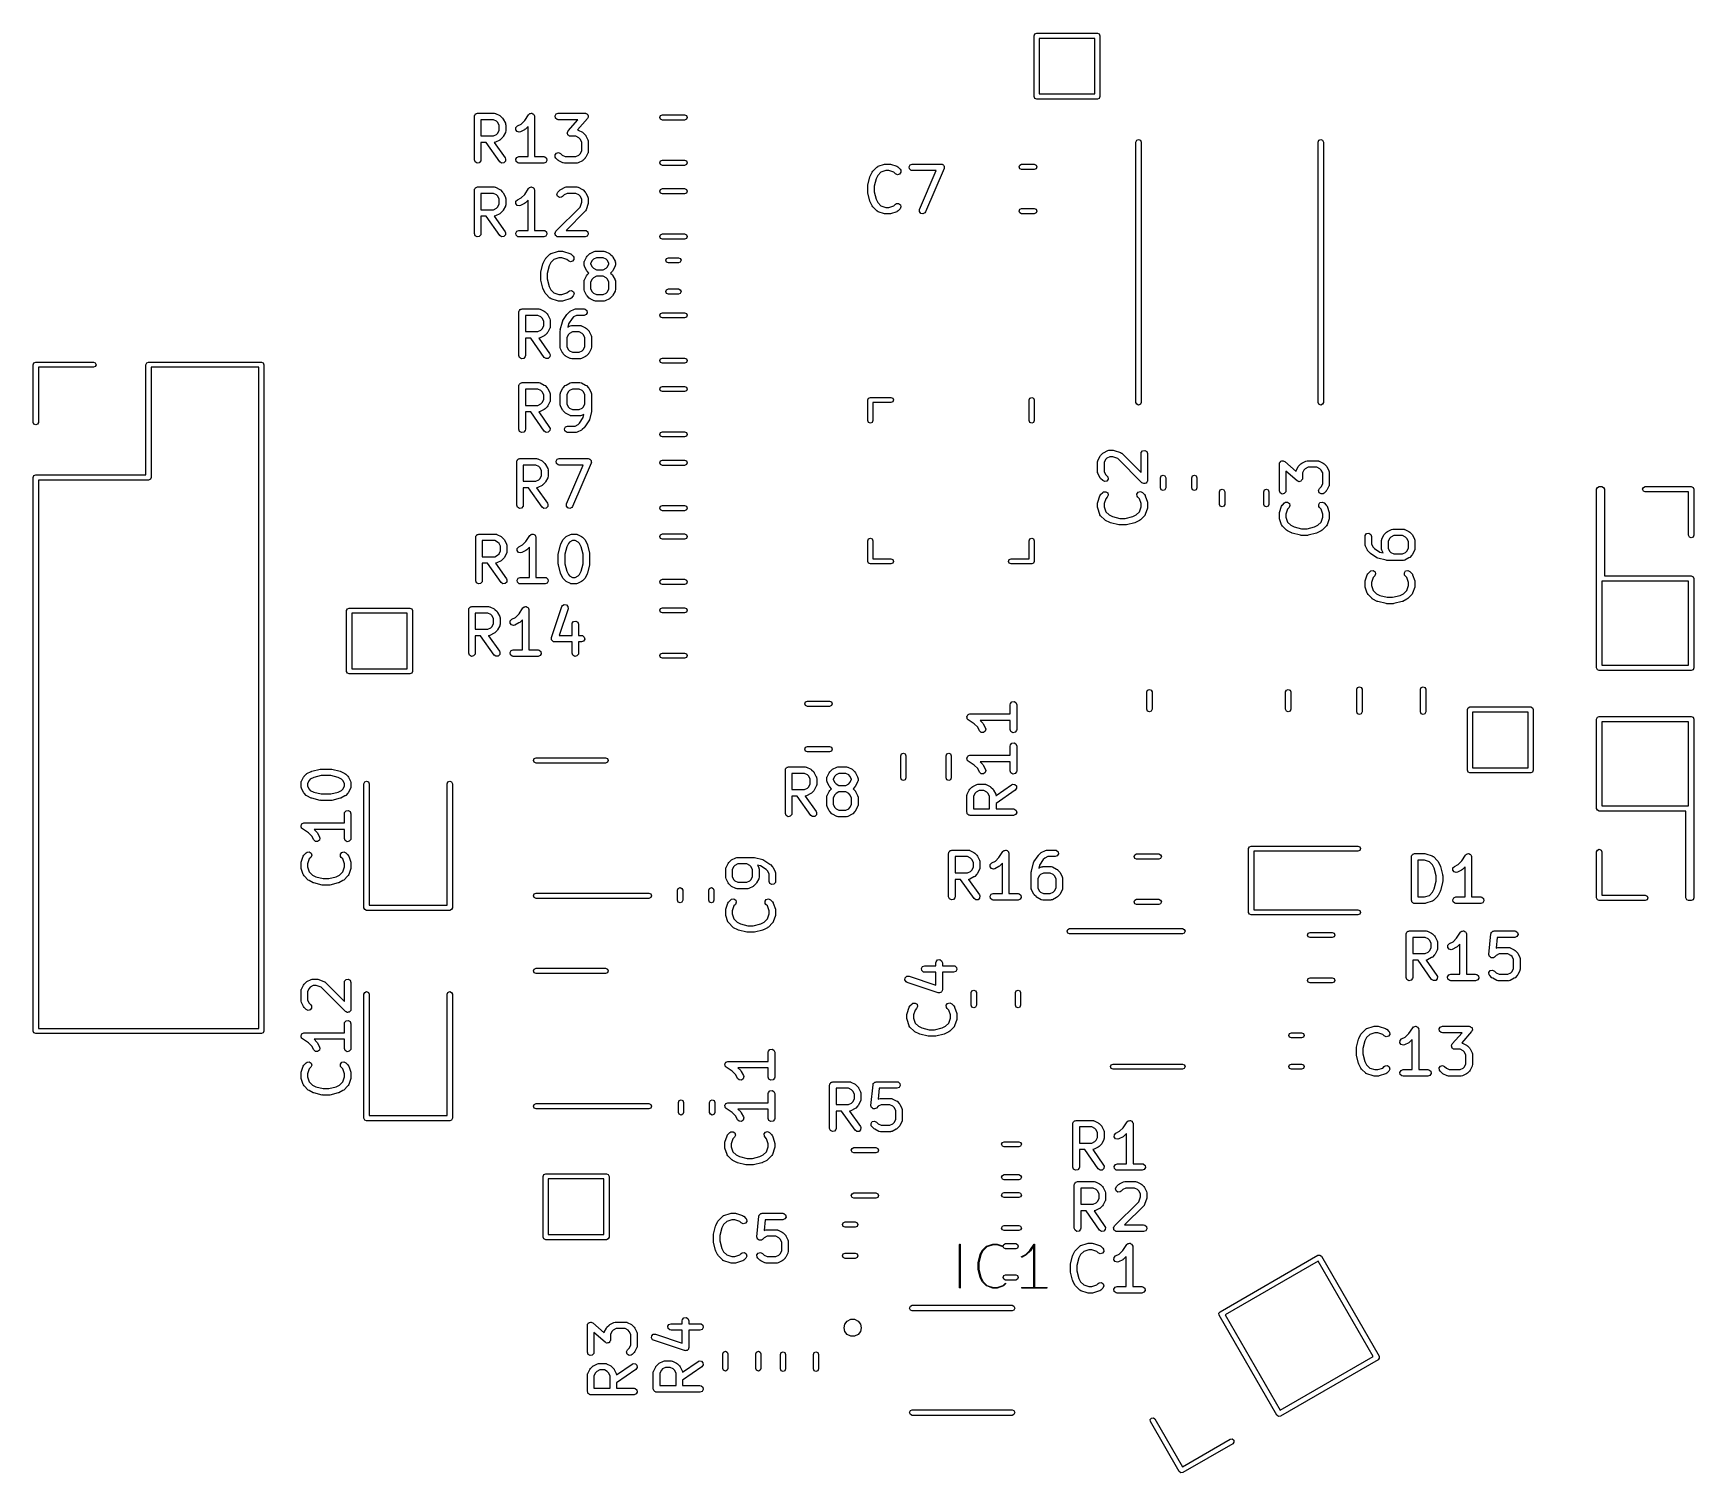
# Model space of a CAD drawing. Extents: x 127.8 to 166.1, y -113.3 to -80.1.
import ezdxf

# ---------------------------------------------------------------- set-up
doc = ezdxf.new("R2010")
doc.units = 0
doc.layers.add('BLACK', color=7, linetype='CONTINUOUS')

msp = doc.modelspace()

# ---------------------------------------------------------------- linework, layer by layer
at = {"layer": 'BLACK', "linetype": 'CONTINUOUS'}
for p, q in [((150.91, -80.19), (150.928, -80.1476)), ((150.91, -81.59), (150.91, -80.19)), ((150.928, -80.1476), (150.97, -80.13)), ((150.97, -80.13), (152.37, -80.13)), ((151.03, -80.25), (151.03, -81.53)), ((152.31, -80.25), (151.03, -80.25)), ((152.31, -81.53), (152.31, -80.25)), ((152.37, -80.13), (152.412, -80.1476)), ((152.412, -80.1476), (152.43, -80.19)), ((152.43, -80.19), (152.43, -81.59)), ((151.03, -81.53), (152.31, -81.53)), ((150.928, -81.6324), (150.91, -81.59)), ((150.97, -81.65), (150.928, -81.6324)), ((152.37, -81.65), (150.97, -81.65)), ((152.412, -81.6324), (152.37, -81.65)), ((152.43, -81.59), (152.412, -81.6324)), ((138.006, -82.0491), (138.008, -82.0394)), ((138.006, -83.0491), (138.006, -82.0491)), ((138.008, -82.0361), (138.009, -82.0332)), ((138.008, -82.0394), (138.008, -82.0361)), ((138.009, -82.0332), (138.011, -82.0234)), ((138.011, -82.0234), (138.023, -82.0085)), ((138.023, -82.0085), (138.033, -81.9916)), ((138.033, -81.9916), (138.04, -81.9893)), ((138.04, -81.9893), (138.044, -81.9841)), ((138.044, -81.9841), (138.063, -81.9808)), ((138.063, -81.9808), (138.081, -81.9741)), ((138.081, -81.9741), (138.462, -81.9741)), ((138.445, -82.1241), (138.156, -82.1241)), ((138.156, -82.1241), (138.156, -82.4979)), ((138.513, -82.1584), (138.445, -82.1241)), ((138.462, -81.9741), (138.488, -81.9786)), ((138.488, -81.9786), (138.491, -81.9815)), ((138.491, -81.9815), (138.496, -81.982)), ((138.496, -81.982), (138.591, -82.0296)), ((138.544, -82.1888), (138.513, -82.1584)), ((138.578, -82.2573), (138.544, -82.1888)), ((138.578, -82.3647), (138.578, -82.2573)), ((138.591, -82.0296), (138.609, -82.043)), ((138.609, -82.043), (138.611, -82.0437)), ((138.611, -82.0437), (138.658, -82.0913)), ((138.658, -82.0913), (138.671, -82.1097)), ((138.671, -82.1097), (138.672, -82.1108)), ((138.672, -82.1108), (138.72, -82.206)), ((138.72, -82.206), (138.727, -82.231)), ((138.727, -82.231), (138.726, -82.2354)), ((138.726, -82.2354), (138.728, -82.2396)), ((138.728, -82.2396), (138.728, -82.3824)), ((138.962, -82.3562), (138.965, -82.305)), ((138.965, -82.305), (139, -82.2677)), ((139, -82.2677), (139.085, -82.2256)), ((139.085, -82.2256), (139.166, -82.1442)), ((139.166, -82.1442), (139.257, -82.0075)), ((139.245, -82.2778), (139.182, -82.3402)), ((139.245, -82.9741), (139.245, -82.2778)), ((139.257, -82.0075), (139.275, -81.9887)), ((139.275, -81.9887), (139.279, -81.9874)), ((139.279, -81.9874), (139.282, -81.9841)), ((139.282, -81.9841), (139.303, -81.9804)), ((139.303, -81.9804), (139.324, -81.9743)), ((139.324, -81.9743), (139.328, -81.976)), ((139.328, -81.976), (139.333, -81.9752)), ((139.333, -81.9752), (139.351, -81.9861)), ((139.351, -81.9861), (139.371, -81.9949)), ((139.371, -81.9949), (139.373, -81.9987)), ((139.373, -81.9987), (139.377, -82.0009)), ((139.377, -82.0009), (139.384, -82.0213)), ((139.384, -82.0213), (139.394, -82.0409)), ((139.394, -82.0409), (139.393, -82.045)), ((139.393, -82.045), (139.395, -82.0491)), ((139.395, -82.0491), (139.395, -82.9741)), ((139.865, -82.0361), (139.89, -81.9916)), ((139.874, -82.0866), (139.865, -82.0361)), ((139.913, -82.1196), (139.874, -82.0866)), ((139.89, -81.9916), (139.939, -81.9741)), ((139.939, -82.1241), (139.913, -82.1196)), ((139.939, -81.9741), (140.558, -81.9741)), ((140.392, -82.1241), (139.939, -82.1241)), ((140.168, -82.3807), (140.392, -82.1241)), ((140.614, -82.0985), (140.387, -82.3585)), ((140.558, -81.9741), (140.569, -81.9761)), ((140.569, -81.9761), (140.572, -81.9755)), ((140.572, -81.9755), (140.575, -81.9771)), ((140.575, -81.9771), (140.583, -81.9786)), ((140.583, -81.9786), (140.599, -81.9916)), ((140.599, -81.9916), (140.616, -82.0021)), ((140.621, -82.0796), (140.614, -82.0985)), ((140.616, -82.0021), (140.618, -82.0078)), ((140.618, -82.0078), (140.623, -82.0116)), ((140.631, -82.0621), (140.621, -82.0796)), ((140.623, -82.0116), (140.626, -82.0315)), ((140.626, -82.0315), (140.633, -82.0507)), ((140.633, -82.0507), (140.63, -82.0562)), ((140.63, -82.0562), (140.631, -82.0621)), ((142.281, -82.0718), (142.299, -82.0294)), ((142.299, -82.1142), (142.281, -82.0718)), ((142.299, -82.0294), (142.341, -82.0118)), ((142.341, -82.1318), (142.299, -82.1142)), ((142.341, -82.0118), (142.85, -82.0118)), ((142.85, -82.1318), (142.341, -82.1318)), ((142.85, -82.0118), (142.893, -82.0294)), ((142.893, -82.1142), (142.85, -82.1318)), ((142.893, -82.0294), (142.91, -82.0718)), ((142.91, -82.0718), (142.893, -82.1142)), ((138.156, -82.4979), (138.445, -82.4979)), ((138.28, -82.6479), (138.156, -82.6479)), ((138.156, -82.6479), (138.156, -83.0491)), ((138.591, -83.0921), (138.28, -82.6479)), ((138.445, -82.4979), (138.513, -82.4637)), ((138.467, -82.6464), (138.463, -82.6476)), ((138.463, -82.6476), (138.714, -83.0061)), ((138.471, -82.6474), (138.467, -82.6464)), ((138.496, -82.64), (138.471, -82.6474)), ((138.591, -82.5924), (138.496, -82.64)), ((138.513, -82.4637), (138.544, -82.4332)), ((138.544, -82.4332), (138.578, -82.3647)), ((138.592, -82.5912), (138.591, -82.5924)), ((138.611, -82.5783), (138.592, -82.5912)), ((138.658, -82.5307), (138.611, -82.5783)), ((138.659, -82.5292), (138.658, -82.5307)), ((138.672, -82.5112), (138.659, -82.5292)), ((138.72, -82.416), (138.672, -82.5112)), ((138.723, -82.4081), (138.72, -82.4115)), ((138.72, -82.4115), (138.72, -82.416)), ((138.728, -82.3824), (138.723, -82.4081)), ((138.992, -82.3974), (138.962, -82.3562)), ((139.042, -82.4093), (138.992, -82.3974)), ((139.067, -82.4019), (139.042, -82.4093)), ((139.163, -82.3543), (139.067, -82.4019)), ((139.164, -82.3531), (139.163, -82.3543)), ((139.182, -82.3402), (139.164, -82.3531)), ((140.149, -82.4285), (140.151, -82.4229)), ((140.156, -82.4476), (140.149, -82.4285)), ((140.15, -82.417), (140.161, -82.3995)), ((140.151, -82.4229), (140.15, -82.417)), ((140.159, -82.4676), (140.156, -82.4476)), ((140.164, -82.4714), (140.159, -82.4676)), ((140.161, -82.3995), (140.168, -82.3807)), ((140.166, -82.4771), (140.164, -82.4714)), ((140.183, -82.4875), (140.166, -82.4771)), ((140.199, -82.5005), (140.183, -82.4875)), ((140.207, -82.502), (140.199, -82.5005)), ((140.21, -82.5036), (140.207, -82.502)), ((140.213, -82.5031), (140.21, -82.5036)), ((140.224, -82.5051), (140.213, -82.5031)), ((140.349, -82.5051), (140.224, -82.5051)), ((140.418, -82.5393), (140.349, -82.5051)), ((140.387, -82.3585), (140.393, -82.3596)), ((140.393, -82.3596), (140.396, -82.3625)), ((140.396, -82.3625), (140.401, -82.363)), ((140.401, -82.363), (140.496, -82.4106)), ((140.448, -82.5697), (140.418, -82.5393)), ((140.483, -82.6382), (140.448, -82.5697)), ((140.483, -82.8409), (140.483, -82.6382)), ((140.496, -82.4106), (140.514, -82.4239)), ((140.514, -82.4239), (140.515, -82.4246)), ((140.515, -82.4246), (140.563, -82.4723)), ((140.563, -82.4723), (140.576, -82.4906)), ((140.576, -82.4906), (140.577, -82.4917)), ((140.577, -82.4917), (140.625, -82.587)), ((140.625, -82.587), (140.632, -82.612)), ((140.632, -82.612), (140.631, -82.6163)), ((140.631, -82.6163), (140.633, -82.6205)), ((140.633, -82.6205), (140.633, -82.8586)), ((153.26, -82.64), (153.278, -82.5976)), ((153.26, -88.64), (153.26, -82.64)), ((153.278, -82.5976), (153.32, -82.58)), ((153.32, -82.58), (153.362, -82.5976)), ((153.362, -82.5976), (153.38, -82.64)), ((153.38, -82.64), (153.38, -88.64)), ((157.46, -82.64), (157.478, -82.5976)), ((157.46, -88.64), (157.46, -82.64)), ((157.478, -82.5976), (157.52, -82.58)), ((157.52, -82.58), (157.562, -82.5976)), ((157.562, -82.5976), (157.58, -82.64)), ((157.58, -82.64), (157.58, -88.64)), ((138.024, -83.0973), (138.006, -83.0491)), ((138.152, -83.0748), (138.119, -83.1141)), ((138.156, -83.0491), (138.152, -83.0748)), ((138.714, -83.0061), (138.725, -83.0297)), ((138.725, -83.0297), (138.721, -83.0808)), ((138.96, -83.0361), (138.986, -82.9916)), ((138.969, -83.0866), (138.96, -83.0361)), ((138.986, -82.9916), (139.034, -82.9741)), ((139.034, -82.9741), (139.245, -82.9741)), ((139.395, -82.9741), (139.605, -82.9741)), ((139.605, -82.9741), (139.631, -82.9786)), ((139.631, -82.9786), (139.67, -83.0116)), ((139.679, -83.0621), (139.653, -83.1066)), ((139.67, -83.0116), (139.679, -83.0621)), ((139.866, -82.9344), (139.896, -82.8924)), ((139.871, -82.9856), (139.866, -82.9344)), ((139.886, -83.0069), (139.871, -82.9856)), ((139.933, -83.0545), (139.886, -83.0069)), ((139.896, -82.8924), (139.945, -82.8791)), ((139.935, -83.0552), (139.933, -83.0545)), ((139.953, -83.0686), (139.935, -83.0552)), ((139.945, -82.8791), (139.992, -82.9008)), ((140.048, -83.1162), (139.953, -83.0686)), ((139.992, -82.9008), (140.031, -82.9398)), ((140.031, -82.9398), (140.099, -82.9741)), ((140.099, -82.9741), (140.349, -82.9741)), ((140.349, -82.9741), (140.418, -82.9398)), ((140.496, -83.0686), (140.401, -83.1162)), ((140.418, -82.9398), (140.448, -82.9094)), ((140.448, -82.9094), (140.483, -82.8409)), ((140.497, -83.0674), (140.496, -83.0686)), ((140.515, -83.0545), (140.497, -83.0674)), ((140.563, -83.0069), (140.515, -83.0545)), ((140.564, -83.0054), (140.563, -83.0069)), ((140.577, -82.9874), (140.564, -83.0054)), ((140.625, -82.8922), (140.577, -82.9874)), ((140.628, -82.8843), (140.625, -82.8877)), ((140.625, -82.8877), (140.625, -82.8922)), ((140.633, -82.8586), (140.628, -82.8843)), ((142.281, -83.1168), (142.299, -83.0744)), ((142.299, -83.0744), (142.341, -83.0568)), ((142.341, -83.0568), (142.85, -83.0568)), ((142.85, -83.0568), (142.893, -83.0744)), ((142.893, -83.0744), (142.91, -83.1168)), ((138.068, -83.123), (138.024, -83.0973)), ((138.119, -83.1141), (138.068, -83.123)), ((138.633, -83.1215), (138.591, -83.0921)), ((138.685, -83.1171), (138.633, -83.1215)), ((138.721, -83.0808), (138.685, -83.1171)), ((139.008, -83.1196), (138.969, -83.0866)), ((139.034, -83.1241), (139.008, -83.1196)), ((139.605, -83.1241), (139.034, -83.1241)), ((139.653, -83.1066), (139.605, -83.1241)), ((140.052, -83.1167), (140.048, -83.1162)), ((140.056, -83.1196), (140.052, -83.1167)), ((140.081, -83.1241), (140.056, -83.1196)), ((140.367, -83.1241), (140.081, -83.1241)), ((140.371, -83.1226), (140.367, -83.1241)), ((140.376, -83.1236), (140.371, -83.1226)), ((140.401, -83.1162), (140.376, -83.1236)), ((142.299, -83.1592), (142.281, -83.1168)), ((142.341, -83.1768), (142.299, -83.1592)), ((142.85, -83.1768), (142.341, -83.1768)), ((142.893, -83.1592), (142.85, -83.1768)), ((142.91, -83.1168), (142.893, -83.1592)), ((147.076, -83.6309), (147.123, -83.4404)), ((147.123, -83.4404), (147.129, -83.4286)), ((147.129, -83.4251), (147.177, -83.3299)), ((147.129, -83.4286), (147.129, -83.4251)), ((147.177, -83.3299), (147.19, -83.3118)), ((147.19, -83.3118), (147.191, -83.3104)), ((147.191, -83.3104), (147.286, -83.2151)), ((147.305, -83.4078), (147.267, -83.4848)), ((147.286, -83.2151), (147.307, -83.2002)), ((147.38, -83.3337), (147.305, -83.4078)), ((147.307, -83.2002), (147.312, -83.1998)), ((147.312, -83.1998), (147.315, -83.197)), ((147.315, -83.197), (147.458, -83.1494)), ((147.494, -83.2955), (147.38, -83.3337)), ((147.458, -83.1494), (147.48, -83.1461)), ((147.48, -83.1461), (147.482, -83.1455)), ((147.482, -83.1455), (147.577, -83.1455)), ((147.565, -83.2955), (147.494, -83.2955)), ((147.679, -83.3337), (147.565, -83.2955)), ((147.577, -83.1455), (147.599, -83.1494)), ((147.599, -83.1494), (147.601, -83.1494)), ((147.601, -83.1494), (147.744, -83.197)), ((147.715, -83.3688), (147.679, -83.3337)), ((147.761, -83.3905), (147.715, -83.3688)), ((147.744, -83.197), (147.767, -83.2094)), ((147.811, -83.3772), (147.761, -83.3905)), ((147.767, -83.2094), (147.769, -83.2132)), ((147.769, -83.2132), (147.773, -83.2151)), ((147.773, -83.2151), (147.821, -83.2627)), ((147.84, -83.3352), (147.811, -83.3772)), ((147.821, -83.2627), (147.836, -83.2841)), ((147.836, -83.2841), (147.84, -83.3352)), ((148.027, -83.2075), (148.053, -83.1631)), ((148.036, -83.258), (148.027, -83.2075)), ((148.075, -83.291), (148.036, -83.258)), ((148.053, -83.1631), (148.101, -83.1455)), ((148.101, -83.2955), (148.075, -83.291)), ((148.101, -83.1455), (148.768, -83.1455)), ((148.654, -83.2955), (148.101, -83.2955)), ((148.27, -84.191), (148.654, -83.2955)), ((148.837, -83.2501), (148.408, -84.2501)), ((148.768, -83.1455), (148.793, -83.1501)), ((148.793, -83.1501), (148.8, -83.1558)), ((148.8, -83.1558), (148.809, -83.1578)), ((148.809, -83.1578), (148.819, -83.1718)), ((148.819, -83.1718), (148.833, -83.183)), ((148.833, -83.183), (148.834, -83.1918)), ((148.834, -83.1918), (148.839, -83.1989)), ((148.841, -83.2336), (148.837, -83.2412)), ((148.837, -83.2412), (148.837, -83.2501)), ((148.839, -83.1989), (148.838, -83.2163)), ((148.838, -83.2163), (148.841, -83.2336)), ((150.564, -83.21), (150.581, -83.1676)), ((150.581, -83.2524), (150.564, -83.21)), ((150.581, -83.1676), (150.624, -83.15)), ((150.624, -83.27), (150.581, -83.2524)), ((150.624, -83.15), (150.916, -83.15)), ((150.916, -83.27), (150.624, -83.27)), ((150.916, -83.15), (150.959, -83.1676)), ((150.959, -83.2524), (150.916, -83.27)), ((150.959, -83.1676), (150.976, -83.21)), ((150.976, -83.21), (150.959, -83.2524)), ((138.006, -83.7491), (138.008, -83.7394)), ((138.006, -84.7491), (138.006, -83.7491)), ((138.008, -83.7361), (138.009, -83.7332)), ((138.008, -83.7394), (138.008, -83.7361)), ((138.009, -83.7332), (138.011, -83.7234)), ((138.011, -83.7234), (138.023, -83.7085)), ((138.023, -83.7085), (138.033, -83.6916)), ((138.033, -83.6916), (138.04, -83.6893)), ((138.04, -83.6893), (138.044, -83.6841)), ((138.044, -83.6841), (138.063, -83.6808)), ((138.063, -83.6808), (138.081, -83.6741)), ((138.081, -83.6741), (138.462, -83.6741)), ((138.445, -83.8241), (138.156, -83.8241)), ((138.156, -83.8241), (138.156, -84.1979)), ((138.513, -83.8584), (138.445, -83.8241)), ((138.462, -83.6741), (138.488, -83.6786)), ((138.488, -83.6786), (138.491, -83.6815)), ((138.491, -83.6815), (138.496, -83.682)), ((138.496, -83.682), (138.591, -83.7296)), ((138.591, -83.7296), (138.609, -83.743)), ((138.609, -83.743), (138.611, -83.7437)), ((138.611, -83.7437), (138.658, -83.7913)), ((138.658, -83.7913), (138.671, -83.8097)), ((138.671, -83.8097), (138.672, -83.8108)), ((138.672, -83.8108), (138.72, -83.906)), ((139.166, -83.8442), (139.257, -83.7075)), ((139.257, -83.7075), (139.275, -83.6887)), ((139.275, -83.6887), (139.279, -83.6874)), ((139.279, -83.6874), (139.282, -83.6841)), ((139.282, -83.6841), (139.303, -83.6804)), ((139.303, -83.6804), (139.324, -83.6743)), ((139.324, -83.6743), (139.328, -83.676)), ((139.328, -83.676), (139.333, -83.6752)), ((139.333, -83.6752), (139.351, -83.6861)), ((139.351, -83.6861), (139.371, -83.6949)), ((139.371, -83.6949), (139.373, -83.6987)), ((139.373, -83.6987), (139.377, -83.7009)), ((139.377, -83.7009), (139.384, -83.7213)), ((139.384, -83.7213), (139.394, -83.7409)), ((139.394, -83.7409), (139.393, -83.745)), ((139.393, -83.745), (139.395, -83.7491)), ((139.395, -83.7491), (139.395, -84.6741)), ((139.911, -83.8378), (139.933, -83.7913)), ((139.925, -83.8874), (139.911, -83.8378)), ((139.933, -83.7913), (139.981, -83.7437)), ((139.981, -83.7437), (139.999, -83.7308)), ((139.999, -83.7308), (140, -83.7296)), ((140, -83.7296), (140.096, -83.682)), ((140.147, -83.8241), (140.078, -83.8584)), ((140.096, -83.682), (140.12, -83.6746)), ((140.12, -83.6746), (140.125, -83.6756)), ((140.125, -83.6756), (140.129, -83.6741)), ((140.129, -83.6741), (140.367, -83.6741)), ((140.349, -83.8241), (140.147, -83.8241)), ((140.418, -83.8584), (140.349, -83.8241)), ((140.367, -83.6741), (140.393, -83.6786)), ((140.393, -83.6786), (140.396, -83.6815)), ((140.396, -83.6815), (140.401, -83.682)), ((140.401, -83.682), (140.496, -83.7296)), ((140.496, -83.7296), (140.514, -83.743)), ((140.514, -83.743), (140.515, -83.7437)), ((140.515, -83.7437), (140.563, -83.7913)), ((140.563, -83.7913), (140.576, -83.8097)), ((140.576, -83.8097), (140.577, -83.8108)), ((140.577, -83.8108), (140.625, -83.906)), ((142.281, -83.7718), (142.299, -83.7294)), ((142.299, -83.8142), (142.281, -83.7718)), ((142.299, -83.7294), (142.341, -83.7118)), ((142.341, -83.8318), (142.299, -83.8142)), ((142.341, -83.7118), (142.85, -83.7118)), ((142.85, -83.8318), (142.341, -83.8318)), ((142.85, -83.7118), (142.893, -83.7294)), ((142.893, -83.8142), (142.85, -83.8318)), ((142.893, -83.7294), (142.91, -83.7718)), ((142.91, -83.7718), (142.893, -83.8142)), ((147.074, -83.6491), (147.076, -83.6344)), ((147.074, -83.792), (147.074, -83.6491)), ((147.075, -83.7952), (147.074, -83.792)), ((147.076, -83.8102), (147.075, -83.7952)), ((147.076, -83.6344), (147.076, -83.6309)), ((147.123, -84.0006), (147.076, -83.8102)), ((147.267, -83.4848), (147.224, -83.6583)), ((147.224, -83.6583), (147.224, -83.7827)), ((147.224, -83.7827), (147.267, -83.9563)), ((138.156, -84.1979), (138.445, -84.1979)), ((138.445, -84.1979), (138.513, -84.1636)), ((138.544, -83.8888), (138.513, -83.8584)), ((138.513, -84.1636), (138.544, -84.1332)), ((138.578, -83.9573), (138.544, -83.8888)), ((138.544, -84.1332), (138.578, -84.0647)), ((138.578, -84.0647), (138.578, -83.9573)), ((138.672, -84.2112), (138.659, -84.2292)), ((138.72, -84.116), (138.672, -84.2112)), ((138.72, -83.906), (138.727, -83.931)), ((138.723, -84.1081), (138.72, -84.1115)), ((138.72, -84.1115), (138.72, -84.116)), ((138.728, -84.0824), (138.723, -84.1081)), ((138.727, -83.931), (138.726, -83.9354)), ((138.726, -83.9354), (138.728, -83.9396)), ((138.728, -83.9396), (138.728, -84.0824)), ((138.962, -84.0562), (138.965, -84.005)), ((138.992, -84.0974), (138.962, -84.0562)), ((138.965, -84.005), (139, -83.9677)), ((139.042, -84.1093), (138.992, -84.0974)), ((139, -83.9677), (139.085, -83.9256)), ((139.067, -84.1019), (139.042, -84.1093)), ((139.163, -84.0543), (139.067, -84.1019)), ((139.085, -83.9256), (139.166, -83.8442)), ((139.164, -84.0531), (139.163, -84.0543)), ((139.182, -84.0402), (139.164, -84.0531)), ((139.245, -83.9778), (139.182, -84.0402)), ((139.245, -84.6741), (139.245, -83.9778)), ((139.886, -84.6961), (140.444, -84.1372)), ((139.967, -83.9168), (139.925, -83.8874)), ((140.018, -83.9123), (139.967, -83.9168)), ((140.039, -83.8974), (140.018, -83.9123)), ((140.078, -83.8584), (140.039, -83.8974)), ((140.448, -83.8888), (140.418, -83.8584)), ((140.444, -84.1372), (140.483, -84.0226)), ((140.483, -83.9573), (140.448, -83.8888)), ((140.483, -84.0226), (140.483, -83.9573)), ((140.565, -84.2266), (140.563, -84.2307)), ((140.569, -84.2243), (140.565, -84.2266)), ((140.581, -84.2014), (140.569, -84.2243)), ((140.629, -84.0585), (140.581, -84.2014)), ((140.625, -83.906), (140.632, -83.931)), ((140.633, -84.0348), (140.629, -84.0569)), ((140.629, -84.0569), (140.629, -84.0585)), ((140.632, -83.931), (140.631, -83.9354)), ((140.631, -83.9354), (140.633, -83.9396)), ((140.633, -83.9396), (140.633, -84.0348)), ((147.125, -84.0036), (147.123, -84.0006)), ((147.129, -84.016), (147.125, -84.0036)), ((147.177, -84.1112), (147.129, -84.016)), ((147.178, -84.1123), (147.177, -84.1112)), ((147.191, -84.1307), (147.178, -84.1123)), ((147.286, -84.226), (147.191, -84.1307)), ((147.267, -83.9563), (147.305, -84.0333)), ((147.29, -84.2278), (147.286, -84.226)), ((147.305, -84.0333), (147.38, -84.1074)), ((147.38, -84.1074), (147.494, -84.1455)), ((147.494, -84.1455), (147.565, -84.1455)), ((147.565, -84.1455), (147.679, -84.1074)), ((147.679, -84.1074), (147.715, -84.0723)), ((147.715, -84.0723), (147.736, -84.0573)), ((147.736, -84.0573), (147.787, -84.0529)), ((147.773, -84.226), (147.752, -84.2409)), ((147.821, -84.1783), (147.773, -84.226)), ((147.787, -84.0529), (147.829, -84.0823)), ((147.842, -84.1318), (147.821, -84.1783)), ((147.829, -84.0823), (147.842, -84.1318)), ((148.267, -84.2422), (148.27, -84.191)), ((150.564, -84.23), (150.581, -84.1876)), ((150.581, -84.1876), (150.624, -84.17)), ((150.624, -84.17), (150.916, -84.17)), ((150.916, -84.17), (150.959, -84.1876)), ((150.959, -84.1876), (150.976, -84.23)), ((138.28, -84.3479), (138.156, -84.3479)), ((138.156, -84.3479), (138.156, -84.7491)), ((138.591, -84.7921), (138.28, -84.3479)), ((138.467, -84.3464), (138.463, -84.3476)), ((138.463, -84.3476), (138.714, -84.7061)), ((138.471, -84.3474), (138.467, -84.3464)), ((138.496, -84.34), (138.471, -84.3474)), ((138.591, -84.2924), (138.496, -84.34)), ((138.592, -84.2912), (138.591, -84.2924)), ((138.611, -84.2783), (138.592, -84.2912)), ((138.658, -84.2307), (138.611, -84.2783)), ((138.659, -84.2292), (138.658, -84.2307)), ((140.563, -84.2307), (140.12, -84.6741)), ((147.292, -84.2317), (147.29, -84.2278)), ((147.315, -84.2441), (147.292, -84.2317)), ((147.458, -84.2917), (147.315, -84.2441)), ((147.46, -84.2916), (147.458, -84.2917)), ((147.482, -84.2955), (147.46, -84.2916)), ((147.577, -84.2955), (147.482, -84.2955)), ((147.579, -84.295), (147.577, -84.2955)), ((147.601, -84.2917), (147.579, -84.295)), ((147.744, -84.2441), (147.601, -84.2917)), ((147.747, -84.2413), (147.744, -84.2441)), ((147.752, -84.2409), (147.747, -84.2413)), ((148.298, -84.2833), (148.267, -84.2422)), ((148.348, -84.295), (148.298, -84.2833)), ((148.394, -84.2719), (148.348, -84.295)), ((148.408, -84.2501), (148.394, -84.2719)), ((150.581, -84.2724), (150.564, -84.23)), ((150.624, -84.29), (150.581, -84.2724)), ((150.916, -84.29), (150.624, -84.29)), ((150.959, -84.2724), (150.916, -84.29)), ((150.976, -84.23), (150.959, -84.2724)), ((138.024, -84.7973), (138.006, -84.7491)), ((138.068, -84.823), (138.024, -84.7973)), ((138.119, -84.8141), (138.068, -84.823)), ((138.152, -84.7748), (138.119, -84.8141)), ((138.156, -84.7491), (138.152, -84.7748)), ((138.633, -84.8215), (138.591, -84.7921)), ((138.685, -84.8171), (138.633, -84.8215)), ((138.721, -84.7808), (138.685, -84.8171)), ((138.714, -84.7061), (138.725, -84.7297)), ((138.725, -84.7297), (138.721, -84.7808)), ((138.96, -84.7361), (138.986, -84.6916)), ((138.969, -84.7866), (138.96, -84.7361)), ((139.008, -84.8196), (138.969, -84.7866)), ((138.986, -84.6916), (139.034, -84.6741)), ((139.034, -84.8241), (139.008, -84.8196)), ((139.034, -84.6741), (139.245, -84.6741)), ((139.605, -84.8241), (139.034, -84.8241)), ((139.395, -84.6741), (139.605, -84.6741)), ((139.605, -84.6741), (139.631, -84.6786)), ((139.653, -84.8066), (139.605, -84.8241)), ((139.631, -84.6786), (139.67, -84.7116)), ((139.679, -84.7621), (139.653, -84.8066)), ((139.67, -84.7116), (139.679, -84.7621)), ((139.864, -84.7426), (139.865, -84.7395)), ((139.87, -84.7644), (139.864, -84.7426)), ((139.865, -84.7361), (139.876, -84.7165)), ((139.865, -84.7395), (139.865, -84.7361)), ((139.874, -84.7866), (139.87, -84.7644)), ((139.876, -84.7888), (139.874, -84.7866)), ((139.876, -84.7165), (139.886, -84.6961)), ((139.877, -84.7921), (139.876, -84.7888)), ((139.896, -84.8051), (139.877, -84.7921)), ((139.913, -84.8196), (139.896, -84.8051)), ((139.918, -84.8204), (139.913, -84.8196)), ((139.919, -84.8215), (139.918, -84.8204)), ((139.922, -84.8213), (139.919, -84.8215)), ((139.939, -84.8241), (139.922, -84.8213)), ((140.558, -84.8241), (139.939, -84.8241)), ((140.12, -84.6741), (140.558, -84.6741)), ((140.558, -84.6741), (140.583, -84.6786)), ((140.606, -84.8066), (140.558, -84.8241)), ((140.583, -84.6786), (140.623, -84.7116)), ((140.631, -84.7621), (140.606, -84.8066)), ((140.623, -84.7116), (140.631, -84.7621)), ((142.281, -84.8168), (142.299, -84.7744)), ((142.299, -84.8592), (142.281, -84.8168)), ((142.299, -84.7744), (142.341, -84.7568)), ((142.341, -84.8768), (142.299, -84.8592)), ((142.341, -84.7568), (142.85, -84.7568)), ((142.85, -84.8768), (142.341, -84.8768)), ((142.85, -84.7568), (142.893, -84.7744)), ((142.893, -84.8592), (142.85, -84.8768)), ((142.893, -84.7744), (142.91, -84.8168)), ((142.91, -84.8168), (142.893, -84.8592)), ((139.591, -85.4337), (139.638, -85.3384)), ((139.638, -85.3384), (139.652, -85.3204)), ((139.652, -85.3189), (139.747, -85.2237)), ((139.652, -85.3204), (139.652, -85.3189)), ((139.747, -85.2237), (139.769, -85.2087)), ((139.841, -85.3423), (139.767, -85.4164)), ((139.769, -85.2087), (139.773, -85.2084)), ((139.773, -85.2084), (139.777, -85.2056)), ((139.777, -85.2056), (139.92, -85.1579)), ((139.956, -85.3041), (139.841, -85.3423)), ((139.92, -85.1579), (139.942, -85.1547)), ((139.942, -85.1547), (139.943, -85.1541)), ((139.943, -85.1541), (140.039, -85.1541)), ((140.026, -85.3041), (139.956, -85.3041)), ((140.141, -85.3423), (140.026, -85.3041)), ((140.039, -85.1541), (140.061, -85.158)), ((140.061, -85.158), (140.062, -85.1579)), ((140.062, -85.1579), (140.205, -85.2056)), ((140.176, -85.3774), (140.141, -85.3423)), ((140.205, -85.2056), (140.228, -85.218)), ((140.228, -85.218), (140.23, -85.2218)), ((140.23, -85.2218), (140.234, -85.2237)), ((140.234, -85.2237), (140.282, -85.2713)), ((140.301, -85.3437), (140.272, -85.3858)), ((140.282, -85.2713), (140.297, -85.2926)), ((140.297, -85.2926), (140.301, -85.3437)), ((140.543, -85.386), (140.591, -85.2908)), ((140.591, -85.2908), (140.604, -85.2728)), ((140.604, -85.2728), (140.605, -85.2713)), ((140.605, -85.2713), (140.652, -85.2237)), ((140.652, -85.2237), (140.671, -85.2108)), ((140.671, -85.2108), (140.672, -85.2096)), ((140.672, -85.2096), (140.767, -85.162)), ((140.719, -85.3688), (140.685, -85.4373)), ((140.75, -85.3384), (140.719, -85.3688)), ((140.818, -85.3041), (140.75, -85.3384)), ((140.767, -85.162), (140.792, -85.1546)), ((140.792, -85.1546), (140.796, -85.1556)), ((140.796, -85.1556), (140.8, -85.1541)), ((140.8, -85.1541), (140.991, -85.1541)), ((140.973, -85.3041), (140.818, -85.3041)), ((141.042, -85.3384), (140.973, -85.3041)), ((140.991, -85.1541), (141.017, -85.1586)), ((141.017, -85.1586), (141.02, -85.1615)), ((141.02, -85.1615), (141.024, -85.162)), ((141.024, -85.162), (141.12, -85.2096)), ((141.072, -85.3688), (141.042, -85.3384)), ((141.106, -85.4373), (141.072, -85.3688)), ((141.12, -85.2096), (141.138, -85.223)), ((141.138, -85.223), (141.139, -85.2237)), ((141.139, -85.2237), (141.187, -85.2713)), ((141.187, -85.2713), (141.2, -85.2897)), ((141.2, -85.2897), (141.201, -85.2908)), ((141.201, -85.2908), (141.249, -85.386)), ((142.42, -85.3643), (142.437, -85.3219)), ((142.437, -85.4067), (142.42, -85.3643)), ((142.437, -85.3219), (142.48, -85.3043)), ((142.48, -85.3043), (142.712, -85.3043)), ((142.712, -85.3043), (142.754, -85.3219)), ((142.754, -85.3219), (142.772, -85.3643)), ((142.772, -85.3643), (142.754, -85.4067)), ((139.535, -85.6577), (139.538, -85.6429)), ((139.535, -85.8005), (139.535, -85.6577)), ((139.537, -85.6395), (139.585, -85.449)), ((139.538, -85.6429), (139.537, -85.6395)), ((139.585, -85.449), (139.59, -85.4372)), ((139.59, -85.4372), (139.591, -85.4337)), ((139.728, -85.4934), (139.685, -85.6669)), ((139.685, -85.6669), (139.685, -85.7913)), ((139.767, -85.4164), (139.728, -85.4934)), ((140.223, -85.3991), (140.176, -85.3774)), ((140.272, -85.3858), (140.223, -85.3991)), ((140.535, -85.4196), (140.54, -85.3939)), ((140.535, -85.4672), (140.535, -85.4196)), ((140.537, -85.4714), (140.535, -85.4672)), ((140.535, -85.4758), (140.537, -85.4714)), ((140.543, -85.5007), (140.535, -85.4758)), ((140.54, -85.3939), (140.542, -85.3905)), ((140.542, -85.3905), (140.543, -85.386)), ((140.591, -85.596), (140.543, -85.5007)), ((140.543, -85.8146), (140.591, -85.7194)), ((140.592, -85.5971), (140.591, -85.596)), ((140.591, -85.7194), (140.604, -85.7014)), ((140.605, -85.6155), (140.592, -85.5971)), ((140.604, -85.7014), (140.605, -85.6999)), ((140.647, -85.6577), (140.605, -85.6155)), ((140.605, -85.6999), (140.647, -85.6577)), ((140.685, -85.4373), (140.685, -85.4495)), ((140.685, -85.4495), (140.719, -85.518)), ((140.719, -85.518), (140.75, -85.5484)), ((140.75, -85.5484), (140.818, -85.5827)), ((140.818, -85.7327), (140.75, -85.7669)), ((140.818, -85.5827), (140.973, -85.5827)), ((140.973, -85.7327), (140.818, -85.7327)), ((140.973, -85.5827), (141.042, -85.5484)), ((141.042, -85.7669), (140.973, -85.7327)), ((141.042, -85.5484), (141.072, -85.518)), ((141.072, -85.518), (141.106, -85.4495)), ((141.106, -85.4495), (141.106, -85.4373)), ((141.187, -85.6155), (141.145, -85.6577)), ((141.145, -85.6577), (141.187, -85.6999)), ((141.188, -85.614), (141.187, -85.6155)), ((141.187, -85.6999), (141.2, -85.7182)), ((141.201, -85.596), (141.188, -85.614)), ((141.2, -85.7182), (141.201, -85.7194)), ((141.249, -85.5007), (141.201, -85.596)), ((141.201, -85.7194), (141.249, -85.8146)), ((141.249, -85.386), (141.256, -85.411)), ((141.252, -85.4928), (141.249, -85.4963)), ((141.249, -85.4963), (141.249, -85.5007)), ((141.256, -85.4672), (141.252, -85.4928)), ((141.256, -85.411), (141.255, -85.4154)), ((141.255, -85.4154), (141.256, -85.4196)), ((141.256, -85.4196), (141.256, -85.4672)), ((142.48, -85.4243), (142.437, -85.4067)), ((142.712, -85.4243), (142.48, -85.4243)), ((142.754, -85.4067), (142.712, -85.4243)), ((139.536, -85.8038), (139.535, -85.8005)), ((139.537, -85.8187), (139.536, -85.8038)), ((139.585, -86.0092), (139.537, -85.8187)), ((139.587, -86.0121), (139.585, -86.0092)), ((139.591, -86.0245), (139.587, -86.0121)), ((139.638, -86.1198), (139.591, -86.0245)), ((139.639, -86.1209), (139.638, -86.1198)), ((139.652, -86.1393), (139.639, -86.1209)), ((139.747, -86.2345), (139.652, -86.1393)), ((139.685, -85.7913), (139.728, -85.9648)), ((139.728, -85.9648), (139.767, -86.0418)), ((139.767, -86.0418), (139.841, -86.1159)), ((139.841, -86.1159), (139.956, -86.1541)), ((140.026, -86.1541), (140.141, -86.1159)), ((140.141, -86.1159), (140.176, -86.0808)), ((140.176, -86.0808), (140.197, -86.0659)), ((140.197, -86.0659), (140.248, -86.0614)), ((140.248, -86.0614), (140.29, -86.0908)), ((140.304, -86.1404), (140.282, -86.1869)), ((140.29, -86.0908), (140.304, -86.1404)), ((140.535, -85.8481), (140.54, -85.8225)), ((140.535, -86.0386), (140.535, -85.8481)), ((140.537, -86.0428), (140.535, -86.0386)), ((140.535, -86.0472), (140.537, -86.0428)), ((140.543, -86.0722), (140.535, -86.0472)), ((140.54, -85.8225), (140.542, -85.8191)), ((140.542, -85.8191), (140.543, -85.8146)), ((140.591, -86.1674), (140.543, -86.0722)), ((140.719, -85.7973), (140.685, -85.8659)), ((140.685, -85.8659), (140.685, -86.0209)), ((140.685, -86.0209), (140.719, -86.0894)), ((140.75, -85.7669), (140.719, -85.7973)), ((140.719, -86.0894), (140.75, -86.1198)), ((140.75, -86.1198), (140.818, -86.1541)), ((140.973, -86.1541), (141.042, -86.1198)), ((141.072, -85.7973), (141.042, -85.7669)), ((141.042, -86.1198), (141.072, -86.0894)), ((141.106, -85.8658), (141.072, -85.7973)), ((141.072, -86.0894), (141.106, -86.0209)), ((141.106, -86.0209), (141.106, -85.8658)), ((141.249, -86.0722), (141.201, -86.1674)), ((141.249, -85.8146), (141.256, -85.8396)), ((141.252, -86.0643), (141.249, -86.0677)), ((141.249, -86.0677), (141.249, -86.0722)), ((141.256, -86.0386), (141.252, -86.0643)), ((141.256, -85.8396), (141.255, -85.8439)), ((141.255, -85.8439), (141.256, -85.8481)), ((141.256, -85.8481), (141.256, -86.0386)), ((142.42, -86.0843), (142.437, -86.0419)), ((142.437, -86.1267), (142.42, -86.0843)), ((142.437, -86.0419), (142.48, -86.0243)), ((142.48, -86.1443), (142.437, -86.1267)), ((142.48, -86.0243), (142.712, -86.0243)), ((142.712, -86.0243), (142.754, -86.0419)), ((142.754, -86.1267), (142.712, -86.1443)), ((142.754, -86.0419), (142.772, -86.0843)), ((142.772, -86.0843), (142.754, -86.1267)), ((139.037, -86.5334), (139.05, -86.5185)), ((139.05, -86.5185), (139.059, -86.5016)), ((139.059, -86.5016), (139.066, -86.4993)), ((139.066, -86.4993), (139.07, -86.4941)), ((139.07, -86.4941), (139.089, -86.4908)), ((139.089, -86.4908), (139.108, -86.4841)), ((139.108, -86.4841), (139.489, -86.4841)), ((139.489, -86.4841), (139.514, -86.4886)), ((139.514, -86.4886), (139.518, -86.4915)), ((139.518, -86.4915), (139.522, -86.492)), ((139.522, -86.492), (139.617, -86.5396)), ((139.752, -86.2364), (139.747, -86.2345)), ((139.754, -86.2402), (139.752, -86.2364)), ((139.777, -86.2526), (139.754, -86.2402)), ((139.92, -86.3002), (139.777, -86.2526)), ((139.921, -86.3002), (139.92, -86.3002)), ((139.943, -86.3041), (139.921, -86.3002)), ((140.039, -86.3041), (139.943, -86.3041)), ((139.956, -86.1541), (140.026, -86.1541)), ((140.04, -86.3035), (140.039, -86.3041)), ((140.062, -86.3002), (140.04, -86.3035)), ((140.205, -86.2526), (140.062, -86.3002)), ((140.209, -86.2498), (140.205, -86.2526)), ((140.213, -86.2495), (140.209, -86.2498)), ((140.234, -86.2345), (140.213, -86.2495)), ((140.217, -86.5396), (140.312, -86.492)), ((140.282, -86.1869), (140.234, -86.2345)), ((140.312, -86.492), (140.337, -86.4846)), ((140.337, -86.4846), (140.342, -86.4856)), ((140.342, -86.4856), (140.346, -86.4841)), ((140.346, -86.4841), (140.536, -86.4841)), ((140.536, -86.4841), (140.562, -86.4886)), ((140.562, -86.4886), (140.601, -86.5216)), ((140.592, -86.1685), (140.591, -86.1674)), ((140.605, -86.1869), (140.592, -86.1685)), ((140.601, -86.5216), (140.61, -86.5721)), ((140.652, -86.2345), (140.605, -86.1869)), ((140.654, -86.2352), (140.652, -86.2345)), ((140.672, -86.2486), (140.654, -86.2352)), ((140.767, -86.2962), (140.672, -86.2486)), ((140.771, -86.2967), (140.767, -86.2962)), ((140.775, -86.2996), (140.771, -86.2967)), ((140.8, -86.3041), (140.775, -86.2996)), ((140.991, -86.3041), (140.8, -86.3041)), ((140.818, -86.1541), (140.973, -86.1541)), ((140.995, -86.3026), (140.991, -86.3041)), ((141, -86.3036), (140.995, -86.3026)), ((141.024, -86.2962), (141, -86.3036)), ((141.12, -86.2486), (141.024, -86.2962)), ((141.121, -86.2474), (141.12, -86.2486)), ((141.139, -86.2345), (141.121, -86.2474)), ((141.187, -86.1869), (141.139, -86.2345)), ((141.188, -86.1854), (141.187, -86.1869)), ((141.201, -86.1674), (141.188, -86.1854)), ((142.712, -86.1443), (142.48, -86.1443)), ((139.033, -86.5591), (139.034, -86.5494)), ((139.033, -87.5591), (139.033, -86.5591)), ((139.034, -86.5461), (139.035, -86.5432)), ((139.034, -86.5494), (139.034, -86.5461)), ((139.035, -86.5432), (139.037, -86.5334)), ((139.471, -86.6341), (139.183, -86.6341)), ((139.183, -86.6341), (139.183, -87.0079)), ((139.539, -86.6684), (139.471, -86.6341)), ((139.57, -86.6988), (139.539, -86.6684)), ((139.604, -86.7673), (139.57, -86.6988)), ((139.57, -86.9432), (139.604, -86.8747)), ((139.604, -86.8747), (139.604, -86.7673)), ((139.617, -86.5396), (139.635, -86.553)), ((139.635, -86.553), (139.637, -86.5537)), ((139.637, -86.5537), (139.684, -86.6013)), ((139.684, -86.6013), (139.697, -86.6197)), ((139.697, -86.6197), (139.699, -86.6208)), ((139.699, -86.6208), (139.746, -86.716)), ((139.746, -86.716), (139.754, -86.741)), ((139.754, -86.8924), (139.75, -86.9181)), ((139.754, -86.741), (139.753, -86.7454)), ((139.753, -86.7454), (139.754, -86.7496)), ((139.754, -86.7496), (139.754, -86.8924)), ((139.987, -86.9695), (140.035, -86.779)), ((140.035, -86.779), (140.045, -86.756)), ((140.045, -86.7556), (140.14, -86.6127)), ((140.045, -86.756), (140.045, -86.7556)), ((140.14, -86.6127), (140.148, -86.6045)), ((140.148, -86.6045), (140.15, -86.6013)), ((140.15, -86.6013), (140.197, -86.5537)), ((140.177, -86.828), (140.159, -86.9021)), ((140.159, -86.9021), (140.217, -86.873)), ((140.261, -86.7021), (140.177, -86.828)), ((140.197, -86.5537), (140.216, -86.5408)), ((140.216, -86.5408), (140.217, -86.5396)), ((140.217, -86.873), (140.242, -86.8655)), ((140.242, -86.8655), (140.246, -86.8666)), ((140.246, -86.8666), (140.25, -86.8651)), ((140.25, -86.8651), (140.441, -86.8651)), ((140.295, -86.6684), (140.261, -86.7021)), ((140.363, -86.6341), (140.295, -86.6684)), ((140.536, -86.6341), (140.363, -86.6341)), ((140.441, -86.8651), (140.467, -86.8696)), ((140.467, -86.8696), (140.47, -86.8725)), ((140.47, -86.8725), (140.474, -86.873)), ((140.474, -86.873), (140.57, -86.9206)), ((140.584, -86.6166), (140.536, -86.6341)), ((140.61, -86.5721), (140.584, -86.6166)), ((142.281, -86.6318), (142.299, -86.5894)), ((142.299, -86.6742), (142.281, -86.6318)), ((142.299, -86.5894), (142.341, -86.5718)), ((142.341, -86.6918), (142.299, -86.6742)), ((142.341, -86.5718), (142.85, -86.5718)), ((142.85, -86.6918), (142.341, -86.6918)), ((142.85, -86.5718), (142.893, -86.5894)), ((142.893, -86.6742), (142.85, -86.6918)), ((142.893, -86.5894), (142.91, -86.6318)), ((142.91, -86.6318), (142.893, -86.6742)), ((139.183, -87.0079), (139.471, -87.0079)), ((139.307, -87.1579), (139.183, -87.1579)), ((139.183, -87.1579), (139.183, -87.5591)), ((139.618, -87.6021), (139.307, -87.1579)), ((139.471, -87.0079), (139.539, -86.9736)), ((139.493, -87.1564), (139.49, -87.1576)), ((139.49, -87.1576), (139.74, -87.5161)), ((139.497, -87.1574), (139.493, -87.1564)), ((139.522, -87.15), (139.497, -87.1574)), ((139.617, -87.1024), (139.522, -87.15)), ((139.539, -86.9736), (139.57, -86.9432)), ((139.618, -87.1012), (139.617, -87.1024)), ((139.637, -87.0883), (139.618, -87.1012)), ((139.684, -87.0407), (139.637, -87.0883)), ((139.685, -87.0392), (139.684, -87.0407)), ((139.699, -87.0212), (139.685, -87.0392)), ((139.746, -86.926), (139.699, -87.0212)), ((139.747, -86.9215), (139.746, -86.926)), ((139.75, -86.9181), (139.747, -86.9215)), ((139.985, -86.9877), (139.988, -86.9729)), ((139.985, -87.3686), (139.985, -86.9877)), ((139.988, -86.9729), (139.987, -86.9695)), ((140.169, -87.0797), (140.135, -87.1482)), ((140.135, -87.1482), (140.135, -87.3509)), ((140.2, -87.0493), (140.169, -87.0797)), ((140.268, -87.0151), (140.2, -87.0493)), ((140.423, -87.0151), (140.268, -87.0151)), ((140.492, -87.0493), (140.423, -87.0151)), ((140.522, -87.0797), (140.492, -87.0493)), ((140.556, -87.1482), (140.522, -87.0797)), ((140.556, -87.3509), (140.556, -87.1482)), ((140.57, -86.9206), (140.588, -86.9339)), ((140.588, -86.9339), (140.589, -86.9346)), ((140.589, -86.9346), (140.637, -86.9823)), ((140.637, -86.9823), (140.65, -87.0006)), ((140.65, -87.0006), (140.651, -87.0017)), ((140.651, -87.0017), (140.699, -87.097)), ((140.699, -87.097), (140.706, -87.122)), ((140.706, -87.122), (140.705, -87.1263)), ((140.705, -87.1263), (140.706, -87.1305)), ((140.706, -87.1305), (140.706, -87.3686)), ((139.05, -87.6073), (139.033, -87.5591)), ((139.095, -87.633), (139.05, -87.6073)), ((139.145, -87.6241), (139.095, -87.633)), ((139.178, -87.5848), (139.145, -87.6241)), ((139.183, -87.5591), (139.178, -87.5848)), ((139.66, -87.6315), (139.618, -87.6021)), ((139.711, -87.6271), (139.66, -87.6315)), ((139.747, -87.5908), (139.711, -87.6271)), ((139.74, -87.5161), (139.752, -87.5397)), ((139.752, -87.5397), (139.747, -87.5908)), ((139.987, -87.3728), (139.985, -87.3686)), ((139.985, -87.3772), (139.987, -87.3728)), ((139.993, -87.4022), (139.985, -87.3772)), ((140.041, -87.4974), (139.993, -87.4022)), ((140.042, -87.4985), (140.041, -87.4974)), ((140.055, -87.5169), (140.042, -87.4985)), ((140.102, -87.5645), (140.055, -87.5169)), ((140.104, -87.5652), (140.102, -87.5645)), ((140.122, -87.5786), (140.104, -87.5652)), ((140.217, -87.6262), (140.122, -87.5786)), ((140.135, -87.3509), (140.169, -87.4194)), ((140.169, -87.4194), (140.2, -87.4498)), ((140.2, -87.4498), (140.268, -87.4841)), ((140.221, -87.6267), (140.217, -87.6262)), ((140.225, -87.6296), (140.221, -87.6267)), ((140.25, -87.6341), (140.225, -87.6296)), ((140.441, -87.6341), (140.25, -87.6341)), ((140.268, -87.4841), (140.423, -87.4841)), ((140.423, -87.4841), (140.492, -87.4498)), ((140.445, -87.6326), (140.441, -87.6341)), ((140.45, -87.6336), (140.445, -87.6326)), ((140.474, -87.6262), (140.45, -87.6336)), ((140.57, -87.5786), (140.474, -87.6262)), ((140.492, -87.4498), (140.522, -87.4194)), ((140.522, -87.4194), (140.556, -87.3509)), ((140.571, -87.5774), (140.57, -87.5786)), ((140.589, -87.5645), (140.571, -87.5774)), ((140.637, -87.5169), (140.589, -87.5645)), ((140.638, -87.5154), (140.637, -87.5169)), ((140.651, -87.4974), (140.638, -87.5154)), ((140.699, -87.4022), (140.651, -87.4974)), ((140.702, -87.3943), (140.699, -87.3977)), ((140.699, -87.3977), (140.699, -87.4022)), ((140.706, -87.3686), (140.702, -87.3943)), ((142.281, -87.6768), (142.299, -87.6344)), ((142.299, -87.6344), (142.341, -87.6168)), ((142.341, -87.6168), (142.85, -87.6168)), ((142.85, -87.6168), (142.893, -87.6344)), ((142.893, -87.6344), (142.91, -87.6768)), ((127.835, -87.77), (127.853, -87.7276)), ((127.835, -89.1), (127.835, -87.77)), ((127.853, -87.7276), (127.895, -87.71)), ((127.895, -87.71), (129.225, -87.71)), ((129.225, -87.83), (127.955, -87.83)), ((127.955, -87.83), (127.955, -89.1)), ((129.225, -87.71), (129.267, -87.7276)), ((129.267, -87.8124), (129.225, -87.83)), ((129.267, -87.7276), (129.285, -87.77)), ((129.285, -87.77), (129.267, -87.8124)), ((130.435, -87.77), (130.453, -87.7276)), ((130.435, -90.31), (130.435, -87.77)), ((130.453, -87.7276), (130.495, -87.71)), ((130.495, -87.71), (133.095, -87.71)), ((130.555, -87.83), (130.555, -90.37)), ((133.035, -87.83), (130.555, -87.83)), ((133.035, -103.07), (133.035, -87.83)), ((133.095, -87.71), (133.137, -87.7276)), ((133.137, -87.7276), (133.155, -87.77)), ((133.155, -87.77), (133.155, -103.13)), ((142.299, -87.7192), (142.281, -87.6768)), ((142.341, -87.7368), (142.299, -87.7192)), ((142.85, -87.7368), (142.341, -87.7368)), ((142.893, -87.7192), (142.85, -87.7368)), ((142.91, -87.6768), (142.893, -87.7192)), ((139.033, -88.2591), (139.034, -88.2494)), ((139.033, -89.2591), (139.033, -88.2591)), ((139.034, -88.2461), (139.035, -88.2432)), ((139.034, -88.2494), (139.034, -88.2461)), ((139.035, -88.2432), (139.037, -88.2334)), ((139.037, -88.2334), (139.05, -88.2185)), ((139.05, -88.2185), (139.059, -88.2016)), ((139.059, -88.2016), (139.066, -88.1993)), ((139.066, -88.1993), (139.07, -88.1941)), ((139.07, -88.1941), (139.089, -88.1908)), ((139.089, -88.1908), (139.108, -88.1841)), ((139.108, -88.1841), (139.489, -88.1841)), ((139.471, -88.3341), (139.183, -88.3341)), ((139.183, -88.3341), (139.183, -88.7079)), ((139.539, -88.3684), (139.471, -88.3341)), ((139.489, -88.1841), (139.514, -88.1886)), ((139.514, -88.1886), (139.518, -88.1915)), ((139.518, -88.1915), (139.522, -88.192)), ((139.522, -88.192), (139.617, -88.2396)), ((139.57, -88.3988), (139.539, -88.3684)), ((139.604, -88.4673), (139.57, -88.3988)), ((139.617, -88.2396), (139.635, -88.253)), ((139.635, -88.253), (139.637, -88.2537)), ((139.637, -88.2537), (139.684, -88.3013)), ((139.684, -88.3013), (139.697, -88.3197)), ((139.697, -88.3197), (139.699, -88.3208)), ((139.699, -88.3208), (139.746, -88.416)), ((139.746, -88.416), (139.754, -88.441)), ((139.985, -88.4496), (139.99, -88.4239)), ((139.99, -88.4239), (139.992, -88.4205)), ((139.992, -88.4205), (139.993, -88.416)), ((139.993, -88.416), (140.041, -88.3208)), ((140.041, -88.3208), (140.054, -88.3028)), ((140.054, -88.3028), (140.055, -88.3013)), ((140.055, -88.3013), (140.102, -88.2537)), ((140.102, -88.2537), (140.121, -88.2408)), ((140.121, -88.2408), (140.122, -88.2396)), ((140.122, -88.2396), (140.217, -88.192)), ((140.169, -88.3988), (140.135, -88.4673)), ((140.2, -88.3684), (140.169, -88.3988)), ((140.268, -88.3341), (140.2, -88.3684)), ((140.217, -88.192), (140.242, -88.1846)), ((140.242, -88.1846), (140.246, -88.1856)), ((140.246, -88.1856), (140.25, -88.1841)), ((140.25, -88.1841), (140.441, -88.1841)), ((140.423, -88.3341), (140.268, -88.3341)), ((140.492, -88.3684), (140.423, -88.3341)), ((140.441, -88.1841), (140.467, -88.1886)), ((140.467, -88.1886), (140.47, -88.1915)), ((140.47, -88.1915), (140.474, -88.192)), ((140.474, -88.192), (140.57, -88.2396)), ((140.522, -88.3988), (140.492, -88.3684)), ((140.556, -88.4673), (140.522, -88.3988)), ((140.57, -88.2396), (140.588, -88.253)), ((140.588, -88.253), (140.589, -88.2537)), ((140.589, -88.2537), (140.637, -88.3013)), ((140.637, -88.3013), (140.65, -88.3197)), ((140.65, -88.3197), (140.651, -88.3208)), ((140.651, -88.3208), (140.699, -88.416)), ((140.699, -88.416), (140.706, -88.441)), ((142.281, -88.3318), (142.299, -88.2894)), ((142.299, -88.3742), (142.281, -88.3318)), ((142.299, -88.2894), (142.341, -88.2718)), ((142.341, -88.3918), (142.299, -88.3742)), ((142.341, -88.2718), (142.85, -88.2718)), ((142.85, -88.3918), (142.341, -88.3918)), ((142.85, -88.2718), (142.893, -88.2894)), ((142.893, -88.3742), (142.85, -88.3918)), ((142.893, -88.2894), (142.91, -88.3318)), ((142.91, -88.3318), (142.893, -88.3742)), ((139.183, -88.7079), (139.471, -88.7079)), ((139.471, -88.7079), (139.539, -88.6736)), ((139.617, -88.8024), (139.522, -88.85)), ((139.539, -88.6736), (139.57, -88.6432)), ((139.57, -88.6432), (139.604, -88.5747)), ((139.604, -88.5747), (139.604, -88.4673)), ((139.618, -88.8012), (139.617, -88.8024)), ((139.637, -88.7883), (139.618, -88.8012)), ((139.684, -88.7407), (139.637, -88.7883)), ((139.685, -88.7392), (139.684, -88.7407)), ((139.699, -88.7212), (139.685, -88.7392)), ((139.746, -88.626), (139.699, -88.7212)), ((139.747, -88.6215), (139.746, -88.626)), ((139.75, -88.6181), (139.747, -88.6215)), ((139.754, -88.5924), (139.75, -88.6181)), ((139.754, -88.441), (139.753, -88.4454)), ((139.753, -88.4454), (139.754, -88.4496)), ((139.754, -88.4496), (139.754, -88.5924)), ((139.985, -88.6877), (139.985, -88.4496)), ((139.987, -88.6919), (139.985, -88.6877)), ((139.985, -88.6962), (139.987, -88.6919)), ((139.993, -88.7212), (139.985, -88.6962)), ((140.041, -88.8164), (139.993, -88.7212)), ((140.042, -88.8176), (140.041, -88.8164)), ((140.055, -88.8359), (140.042, -88.8176)), ((140.135, -88.4673), (140.135, -88.67)), ((140.135, -88.67), (140.169, -88.7385)), ((140.169, -88.7385), (140.2, -88.7689)), ((140.2, -88.7689), (140.268, -88.8031)), ((140.268, -88.8031), (140.423, -88.8031)), ((140.423, -88.8031), (140.492, -88.7689)), ((140.492, -88.7689), (140.522, -88.7385)), ((140.522, -88.7385), (140.556, -88.67)), ((140.556, -88.67), (140.556, -88.4673)), ((140.706, -88.441), (140.705, -88.4454)), ((140.705, -88.4454), (140.706, -88.4496)), ((140.706, -88.4496), (140.706, -88.8305)), ((147.076, -88.5843), (147.093, -88.5419)), ((147.076, -89.0593), (147.076, -88.5843)), ((147.093, -88.5419), (147.136, -88.5243)), ((147.136, -88.5243), (147.611, -88.5243)), ((147.611, -88.6443), (147.196, -88.6443)), ((147.196, -88.6443), (147.196, -89.0593)), ((147.611, -88.5243), (147.653, -88.5419)), ((147.653, -88.6267), (147.611, -88.6443)), ((147.653, -88.5419), (147.671, -88.5843)), ((147.671, -88.5843), (147.653, -88.6267)), ((150.796, -88.5843), (150.813, -88.5419)), ((150.796, -89.0593), (150.796, -88.5843)), ((150.813, -88.5419), (150.856, -88.5243)), ((150.856, -88.5243), (150.898, -88.5419)), ((150.898, -88.5419), (150.916, -88.5843)), ((150.916, -88.5843), (150.916, -89.0593)), ((153.278, -88.6824), (153.26, -88.64)), ((153.32, -88.7), (153.278, -88.6824)), ((153.362, -88.6824), (153.32, -88.7)), ((153.38, -88.64), (153.362, -88.6824)), ((157.478, -88.6824), (157.46, -88.64)), ((157.52, -88.7), (157.478, -88.6824)), ((157.562, -88.6824), (157.52, -88.7)), ((157.58, -88.64), (157.562, -88.6824)), ((127.853, -89.1424), (127.835, -89.1)), ((127.895, -89.16), (127.853, -89.1424)), ((127.937, -89.1424), (127.895, -89.16)), ((127.955, -89.1), (127.937, -89.1424)), ((139.307, -88.8579), (139.183, -88.8579)), ((139.183, -88.8579), (139.183, -89.2591)), ((139.618, -89.3021), (139.307, -88.8579)), ((139.493, -88.8564), (139.49, -88.8576)), ((139.49, -88.8576), (139.74, -89.2161)), ((139.497, -88.8574), (139.493, -88.8564)), ((139.522, -88.85), (139.497, -88.8574)), ((140.102, -88.8836), (140.055, -88.8359)), ((140.081, -89.2461), (140.107, -89.2016)), ((140.104, -88.8843), (140.102, -88.8836)), ((140.122, -88.8976), (140.104, -88.8843)), ((140.107, -89.2016), (140.155, -89.1841)), ((140.217, -88.9452), (140.122, -88.8976)), ((140.155, -89.1841), (140.328, -89.1841)), ((140.221, -88.9457), (140.217, -88.9452)), ((140.225, -88.9486), (140.221, -88.9457)), ((140.25, -88.9531), (140.225, -88.9486)), ((140.441, -88.9531), (140.25, -88.9531)), ((140.328, -89.1841), (140.397, -89.1498)), ((140.397, -89.1498), (140.43, -89.1161)), ((140.43, -89.1161), (140.514, -88.9902)), ((140.445, -88.9516), (140.441, -88.9531)), ((140.45, -88.9527), (140.445, -88.9516)), ((140.474, -88.9452), (140.45, -88.9527)), ((140.533, -88.9161), (140.474, -88.9452)), ((140.514, -88.9902), (140.533, -88.9161)), ((140.646, -89.0626), (140.551, -89.2055)), ((140.657, -89.0392), (140.646, -89.0622)), ((140.646, -89.0622), (140.646, -89.0626)), ((140.704, -88.8487), (140.657, -89.0392)), ((140.706, -88.8305), (140.704, -88.8453)), ((140.704, -88.8453), (140.704, -88.8487)), ((147.093, -89.1017), (147.076, -89.0593)), ((147.136, -89.1193), (147.093, -89.1017)), ((147.178, -89.1017), (147.136, -89.1193)), ((147.196, -89.0593), (147.178, -89.1017)), ((150.813, -89.1017), (150.796, -89.0593)), ((150.856, -89.1193), (150.813, -89.1017)), ((150.898, -89.1017), (150.856, -89.1193)), ((150.916, -89.0593), (150.898, -89.1017)), ((139.05, -89.3073), (139.033, -89.2591)), ((139.095, -89.333), (139.05, -89.3073)), ((139.145, -89.3241), (139.095, -89.333)), ((139.178, -89.2848), (139.145, -89.3241)), ((139.183, -89.2591), (139.178, -89.2848)), ((139.66, -89.3315), (139.618, -89.3021)), ((139.711, -89.3271), (139.66, -89.3315)), ((139.747, -89.2908), (139.711, -89.3271)), ((139.74, -89.2161), (139.752, -89.2397)), ((139.752, -89.2397), (139.747, -89.2908)), ((140.09, -89.2966), (140.081, -89.2461)), ((140.13, -89.3296), (140.09, -89.2966)), ((140.155, -89.3341), (140.13, -89.3296)), ((140.346, -89.3341), (140.155, -89.3341)), ((140.35, -89.3326), (140.346, -89.3341)), ((140.354, -89.3336), (140.35, -89.3326)), ((140.379, -89.3262), (140.354, -89.3336)), ((140.474, -89.2786), (140.379, -89.3262)), ((140.476, -89.2774), (140.474, -89.2786)), ((140.494, -89.2645), (140.476, -89.2774)), ((140.542, -89.2169), (140.494, -89.2645)), ((140.543, -89.2137), (140.542, -89.2169)), ((140.551, -89.2055), (140.543, -89.2137)), ((142.281, -89.3768), (142.299, -89.3344)), ((142.299, -89.4192), (142.281, -89.3768)), ((142.299, -89.3344), (142.341, -89.3168)), ((142.341, -89.4368), (142.299, -89.4192)), ((142.341, -89.3168), (142.85, -89.3168)), ((142.85, -89.4368), (142.341, -89.4368)), ((142.85, -89.3168), (142.893, -89.3344)), ((142.893, -89.4192), (142.85, -89.4368)), ((142.893, -89.3344), (142.91, -89.3768)), ((142.91, -89.3768), (142.893, -89.4192)), ((138.987, -89.9834), (139, -89.9685)), ((139, -89.9685), (139.009, -89.9516)), ((139.009, -89.9516), (139.016, -89.9493)), ((139.016, -89.9493), (139.02, -89.9441)), ((139.02, -89.9441), (139.039, -89.9408)), ((139.039, -89.9408), (139.058, -89.9341)), ((139.058, -89.9341), (139.439, -89.9341)), ((139.439, -89.9341), (139.464, -89.9386)), ((139.464, -89.9386), (139.468, -89.9415)), ((139.468, -89.9415), (139.472, -89.942)), ((139.472, -89.942), (139.567, -89.9896)), ((139.889, -89.9961), (139.914, -89.9516)), ((139.914, -89.9516), (139.962, -89.9341)), ((139.962, -89.9341), (140.629, -89.9341)), ((140.629, -89.9341), (140.655, -89.9386)), ((140.655, -89.9386), (140.661, -89.9443)), ((140.661, -89.9443), (140.67, -89.9463)), ((140.67, -89.9463), (140.681, -89.9603)), ((140.681, -89.9603), (140.694, -89.9716)), ((152.383, -89.9755), (152.431, -89.8803)), ((152.431, -89.8803), (152.444, -89.8623)), ((152.444, -89.8623), (152.445, -89.8608)), ((152.445, -89.8608), (152.493, -89.8132)), ((152.493, -89.8132), (152.511, -89.8003)), ((152.511, -89.8003), (152.512, -89.7991)), ((152.512, -89.7991), (152.607, -89.7515)), ((152.56, -89.9582), (152.526, -90.0267)), ((152.59, -89.9278), (152.56, -89.9582)), ((152.659, -89.8936), (152.59, -89.9278)), ((152.607, -89.7515), (152.632, -89.7441)), ((152.632, -89.7441), (152.637, -89.7451)), ((152.637, -89.7451), (152.641, -89.7436)), ((152.641, -89.7436), (152.736, -89.7436)), ((152.724, -89.8936), (152.659, -89.8936)), ((152.839, -89.9317), (152.724, -89.8936)), ((152.736, -89.7436), (152.758, -89.7475)), ((152.758, -89.7475), (152.76, -89.7474)), ((152.76, -89.7474), (152.903, -89.795)), ((153.398, -90.4906), (152.839, -89.9317)), ((152.903, -89.795), (152.926, -89.8074)), ((152.926, -89.8074), (152.928, -89.8113)), ((152.928, -89.8113), (152.932, -89.8132)), ((152.932, -89.8132), (153.376, -90.2565)), ((153.376, -89.8186), (153.38, -89.7929)), ((153.376, -90.2565), (153.376, -89.8186)), ((153.38, -89.7929), (153.413, -89.7536)), ((153.413, -89.7536), (153.464, -89.7447)), ((153.464, -89.7447), (153.508, -89.7704)), ((153.508, -89.7704), (153.526, -89.8186)), ((153.526, -89.8186), (153.526, -90.4376)), ((127.835, -90.37), (127.853, -90.3276)), ((127.853, -90.3276), (127.895, -90.31)), ((127.895, -90.31), (130.435, -90.31)), ((138.983, -90.0091), (138.984, -89.9994)), ((138.983, -91.0091), (138.983, -90.0091)), ((138.984, -89.9961), (138.985, -89.9932)), ((138.984, -89.9994), (138.984, -89.9961)), ((138.985, -89.9932), (138.987, -89.9834)), ((139.421, -90.0841), (139.133, -90.0841)), ((139.133, -90.0841), (139.133, -90.4579)), ((139.489, -90.1184), (139.421, -90.0841)), ((139.52, -90.1488), (139.489, -90.1184)), ((139.554, -90.2173), (139.52, -90.1488)), ((139.52, -90.3932), (139.554, -90.3247)), ((139.554, -90.3247), (139.554, -90.2173)), ((139.567, -89.9896), (139.585, -90.003)), ((139.585, -90.003), (139.587, -90.0037)), ((139.587, -90.0037), (139.634, -90.0513)), ((139.634, -90.0513), (139.647, -90.0697)), ((139.647, -90.0697), (139.649, -90.0708)), ((139.649, -90.0708), (139.696, -90.166)), ((139.696, -90.166), (139.704, -90.191)), ((139.704, -90.3424), (139.7, -90.3681)), ((139.704, -90.191), (139.703, -90.1954)), ((139.703, -90.1954), (139.704, -90.1996)), ((139.704, -90.1996), (139.704, -90.3424)), ((139.897, -90.0466), (139.889, -89.9961)), ((139.937, -90.0796), (139.897, -90.0466)), ((139.962, -90.0841), (139.937, -90.0796)), ((140.515, -90.0841), (139.962, -90.0841)), ((140.132, -90.9796), (140.515, -90.0841)), ((140.698, -90.0386), (140.269, -91.0386)), ((140.694, -89.9716), (140.696, -89.9803)), ((140.696, -89.9803), (140.701, -89.9874)), ((140.703, -90.0221), (140.698, -90.0298)), ((140.698, -90.0298), (140.698, -90.0386)), ((140.701, -89.9874), (140.7, -90.0049)), ((140.7, -90.0049), (140.703, -90.0221)), ((142.281, -90.0318), (142.299, -89.9894)), ((142.299, -90.0742), (142.281, -90.0318)), ((142.299, -89.9894), (142.341, -89.9718)), ((142.341, -90.0918), (142.299, -90.0742)), ((142.341, -89.9718), (142.85, -89.9718)), ((142.85, -90.0918), (142.341, -90.0918)), ((142.85, -89.9718), (142.893, -89.9894)), ((142.893, -90.0742), (142.85, -90.0918)), ((142.893, -89.9894), (142.91, -90.0318)), ((142.91, -90.0318), (142.893, -90.0742)), ((152.376, -90.009), (152.38, -89.9834)), ((152.376, -90.2471), (152.376, -90.009)), ((152.377, -90.2513), (152.376, -90.2471)), ((152.376, -90.2557), (152.377, -90.2513)), ((152.383, -90.2807), (152.376, -90.2557)), ((152.38, -89.9834), (152.383, -89.98)), ((152.383, -89.98), (152.383, -89.9755)), ((152.431, -90.3759), (152.383, -90.2807)), ((152.526, -90.0267), (152.526, -90.2294)), ((152.526, -90.2294), (152.56, -90.2979)), ((152.56, -90.2979), (152.599, -90.337)), ((152.599, -90.337), (152.614, -90.3583)), ((153.826, -90.3784), (153.843, -90.336)), ((153.843, -90.336), (153.886, -90.3184)), ((153.886, -90.3184), (153.928, -90.336)), ((153.928, -90.336), (153.946, -90.3784)), ((154.546, -90.3784), (154.563, -90.336)), ((154.563, -90.336), (154.606, -90.3184)), ((154.606, -90.3184), (154.648, -90.336)), ((154.648, -90.336), (154.666, -90.3784)), ((156.566, -90.0586), (156.567, -90.0475)), ((156.566, -90.6776), (156.566, -90.0586)), ((156.567, -90.044), (156.569, -90.0414)), ((156.567, -90.0475), (156.567, -90.044)), ((156.569, -90.0414), (156.57, -90.0329)), ((156.57, -90.0329), (156.583, -90.0174)), ((156.583, -90.0174), (156.594, -90.0001)), ((156.594, -90.0001), (156.599, -89.9982)), ((156.599, -89.9982), (156.603, -89.9936)), ((156.603, -89.9936), (156.623, -89.9901)), ((156.623, -89.9901), (156.642, -89.9836)), ((156.642, -89.9836), (156.648, -89.9857)), ((156.648, -89.9857), (156.654, -89.9847)), ((156.654, -89.9847), (156.671, -89.9948)), ((156.671, -89.9948), (156.69, -90.0021)), ((156.69, -90.0021), (156.95, -90.2296)), ((156.972, -90.4483), (156.716, -90.2238)), ((156.716, -90.2238), (156.716, -90.6776)), ((156.95, -90.2296), (156.951, -90.2234)), ((156.951, -90.2234), (156.954, -90.22)), ((156.954, -90.2155), (157.002, -90.1203)), ((156.954, -90.22), (156.954, -90.2155)), ((157.002, -90.1203), (157.015, -90.1023)), ((157.015, -90.1023), (157.016, -90.1008)), ((157.016, -90.1008), (157.064, -90.0532)), ((157.064, -90.0532), (157.082, -90.0403)), ((157.082, -90.0403), (157.083, -90.0391)), ((157.083, -90.0391), (157.178, -89.9915)), ((157.131, -90.1982), (157.096, -90.2667)), ((157.096, -90.2667), (157.096, -90.3919)), ((157.161, -90.1678), (157.131, -90.1982)), ((157.23, -90.1336), (157.161, -90.1678)), ((157.178, -89.9915), (157.203, -89.9841)), ((157.203, -89.9841), (157.208, -89.9851)), ((157.208, -89.9851), (157.212, -89.9836)), ((157.212, -89.9836), (157.45, -89.9836)), ((157.432, -90.1336), (157.23, -90.1336)), ((157.501, -90.1678), (157.432, -90.1336)), ((157.45, -89.9836), (157.476, -89.9881)), ((157.476, -89.9881), (157.479, -89.991)), ((157.479, -89.991), (157.484, -89.9915)), ((157.484, -89.9915), (157.579, -90.0391)), ((157.531, -90.1982), (157.501, -90.1678)), ((157.566, -90.2667), (157.531, -90.1982)), ((157.566, -90.517), (157.566, -90.2667)), ((157.579, -90.0391), (157.597, -90.0525)), ((157.597, -90.0525), (157.598, -90.0532)), ((157.598, -90.0532), (157.646, -90.1008)), ((157.646, -90.1008), (157.659, -90.1191)), ((157.659, -90.1191), (157.66, -90.1203)), ((157.66, -90.1203), (157.708, -90.2155)), ((157.708, -90.2155), (157.715, -90.2405)), ((157.715, -90.2405), (157.714, -90.2448)), ((157.714, -90.2448), (157.716, -90.249)), ((157.716, -90.249), (157.716, -90.5348)), ((127.835, -103.13), (127.835, -90.37)), ((130.495, -90.43), (127.955, -90.43)), ((127.955, -90.43), (127.955, -103.07)), ((130.537, -90.4124), (130.495, -90.43)), ((130.555, -90.37), (130.537, -90.4124)), ((139.133, -90.4579), (139.421, -90.4579)), ((139.257, -90.6079), (139.133, -90.6079)), ((139.133, -90.6079), (139.133, -91.0091)), ((139.568, -91.0521), (139.257, -90.6079)), ((139.421, -90.4579), (139.489, -90.4236)), ((139.443, -90.6064), (139.44, -90.6076)), ((139.44, -90.6076), (139.69, -90.9661)), ((139.447, -90.6074), (139.443, -90.6064)), ((139.472, -90.6), (139.447, -90.6074)), ((139.567, -90.5524), (139.472, -90.6)), ((139.489, -90.4236), (139.52, -90.3932)), ((139.568, -90.5512), (139.567, -90.5524)), ((139.587, -90.5383), (139.568, -90.5512)), ((139.634, -90.4907), (139.587, -90.5383)), ((139.635, -90.4892), (139.634, -90.4907)), ((139.649, -90.4712), (139.635, -90.4892)), ((139.696, -90.376), (139.649, -90.4712)), ((139.697, -90.3715), (139.696, -90.376)), ((139.7, -90.3681), (139.697, -90.3715)), ((152.432, -90.377), (152.431, -90.3759)), ((152.445, -90.3954), (152.432, -90.377)), ((152.493, -90.443), (152.445, -90.3954)), ((152.445, -90.7655), (152.493, -90.7179)), ((152.539, -90.4647), (152.493, -90.443)), ((152.493, -90.7179), (152.514, -90.703)), ((152.514, -90.703), (152.565, -90.6985)), ((152.589, -90.4514), (152.539, -90.4647)), ((152.565, -90.6985), (152.607, -90.7279)), ((152.618, -90.4094), (152.589, -90.4514)), ((152.607, -90.7279), (152.62, -90.7775)), ((152.614, -90.3583), (152.618, -90.4094)), ((153.283, -90.7515), (153.312, -90.7095)), ((153.312, -90.7095), (153.362, -90.6962)), ((153.362, -90.6962), (153.408, -90.7179)), ((153.418, -90.5002), (153.398, -90.4906)), ((153.408, -90.7179), (153.456, -90.7655)), ((153.438, -90.5115), (153.418, -90.5002)), ((153.441, -90.5109), (153.438, -90.5115)), ((153.444, -90.5123), (153.441, -90.5109)), ((153.466, -90.5065), (153.444, -90.5123)), ((153.488, -90.5026), (153.466, -90.5065)), ((153.49, -90.4999), (153.488, -90.5026)), ((153.494, -90.499), (153.49, -90.4999)), ((153.507, -90.4806), (153.494, -90.499)), ((153.521, -90.4633), (153.507, -90.4806)), ((153.522, -90.4587), (153.521, -90.4633)), ((153.523, -90.457), (153.522, -90.4587)), ((153.526, -90.4376), (153.523, -90.4537)), ((153.523, -90.4537), (153.523, -90.457)), ((153.826, -90.6101), (153.826, -90.3784)), ((153.843, -90.6525), (153.826, -90.6101)), ((153.886, -90.6701), (153.843, -90.6525)), ((153.928, -90.6525), (153.886, -90.6701)), ((153.946, -90.6101), (153.928, -90.6525)), ((153.946, -90.3784), (153.946, -90.6101)), ((154.546, -90.6101), (154.546, -90.3784)), ((154.563, -90.6525), (154.546, -90.6101)), ((154.606, -90.6701), (154.563, -90.6525)), ((154.648, -90.6525), (154.606, -90.6701)), ((154.666, -90.6101), (154.648, -90.6525)), ((154.666, -90.3784), (154.666, -90.6101)), ((155.186, -90.698), (155.203, -90.6556)), ((155.186, -90.9905), (155.186, -90.698)), ((155.203, -90.6556), (155.246, -90.638)), ((155.246, -90.638), (155.288, -90.6556)), ((155.288, -90.6556), (155.306, -90.698)), ((155.306, -90.698), (155.306, -90.9905)), ((156.206, -90.698), (156.223, -90.6556)), ((156.206, -90.9905), (156.206, -90.698)), ((156.223, -90.6556), (156.266, -90.638)), ((156.266, -90.638), (156.308, -90.6556)), ((156.308, -90.6556), (156.326, -90.698)), ((156.326, -90.698), (156.326, -90.9905)), ((156.583, -90.7258), (156.566, -90.6776)), ((156.628, -90.7515), (156.583, -90.7258)), ((156.711, -90.7033), (156.678, -90.7426)), ((156.716, -90.6776), (156.711, -90.7033)), ((156.991, -90.4556), (156.972, -90.4483)), ((157.008, -90.4658), (156.991, -90.4556)), ((157.014, -90.4647), (157.008, -90.4658)), ((157.02, -90.4669), (157.014, -90.4647)), ((157.039, -90.4604), (157.02, -90.4669)), ((157.059, -90.4569), (157.039, -90.4604)), ((157.063, -90.4523), (157.059, -90.4569)), ((157.069, -90.4503), (157.063, -90.4523)), ((157.079, -90.433), (157.069, -90.4503)), ((157.092, -90.4175), (157.079, -90.433)), ((157.093, -90.4091), (157.092, -90.4175)), ((157.095, -90.4064), (157.093, -90.4091)), ((157.096, -90.3919), (157.095, -90.403)), ((157.095, -90.403), (157.095, -90.4064)), ((157.471, -90.6711), (157.492, -90.6246)), ((157.484, -90.7206), (157.471, -90.6711)), ((157.526, -90.7501), (157.484, -90.7206)), ((157.492, -90.6246), (157.531, -90.5856)), ((157.531, -90.5856), (157.566, -90.517)), ((157.598, -90.7306), (157.577, -90.7456)), ((157.646, -90.683), (157.598, -90.7306)), ((157.647, -90.6815), (157.646, -90.683)), ((157.66, -90.6635), (157.647, -90.6815)), ((157.708, -90.5683), (157.66, -90.6635)), ((157.711, -90.5604), (157.708, -90.5638)), ((157.708, -90.5638), (157.708, -90.5683)), ((157.716, -90.5348), (157.711, -90.5604)), ((163.88, -90.64), (163.898, -90.5976)), ((163.88, -94.76), (163.88, -90.64)), ((163.898, -90.5976), (163.94, -90.58)), ((163.94, -90.58), (164, -90.58)), ((164, -90.58), (164.042, -90.5976)), ((164.042, -90.5976), (164.06, -90.64)), ((164.06, -90.64), (164.06, -92.64)), ((164.94, -90.64), (164.958, -90.5976)), ((164.958, -90.6824), (164.94, -90.64)), ((164.958, -90.5976), (165, -90.58)), ((165, -90.7), (164.958, -90.6824)), ((165, -90.58), (166.06, -90.58)), ((166, -90.7), (165, -90.7)), ((166, -91.7), (166, -90.7)), ((166.06, -90.58), (166.102, -90.5976)), ((166.102, -90.5976), (166.12, -90.64)), ((166.12, -90.64), (166.12, -91.7)), ((139, -91.0573), (138.983, -91.0091)), ((139.045, -91.083), (139, -91.0573)), ((139.095, -91.0741), (139.045, -91.083)), ((139.128, -91.0348), (139.095, -91.0741)), ((139.133, -91.0091), (139.128, -91.0348)), ((139.61, -91.0815), (139.568, -91.0521)), ((139.661, -91.0771), (139.61, -91.0815)), ((139.697, -91.0408), (139.661, -91.0771)), ((139.69, -90.9661), (139.702, -90.9897)), ((139.702, -90.9897), (139.697, -91.0408)), ((140.129, -91.0308), (140.132, -90.9796)), ((140.159, -91.0719), (140.129, -91.0308)), ((140.209, -91.0836), (140.159, -91.0719)), ((140.255, -91.0604), (140.209, -91.0836)), ((140.269, -91.0386), (140.255, -91.0604)), ((142.281, -91.0768), (142.299, -91.0344)), ((142.299, -91.1192), (142.281, -91.0768)), ((142.299, -91.0344), (142.341, -91.0168)), ((142.341, -91.0168), (142.85, -91.0168)), ((142.85, -91.0168), (142.893, -91.0344)), ((142.893, -91.0344), (142.91, -91.0768)), ((142.91, -91.0768), (142.893, -91.1192)), ((152.376, -90.9614), (152.379, -90.9393)), ((152.376, -91.0567), (152.376, -90.9614)), ((152.376, -91.0582), (152.376, -91.0567)), ((152.379, -91.0804), (152.376, -91.0582)), ((152.379, -90.9377), (152.427, -90.7948)), ((152.379, -90.9393), (152.379, -90.9377)), ((152.427, -91.2232), (152.379, -91.0804)), ((152.427, -90.7948), (152.439, -90.7719)), ((152.439, -90.7719), (152.443, -90.7696)), ((152.443, -90.7696), (152.445, -90.7655)), ((152.564, -90.8591), (152.526, -90.9736)), ((152.526, -90.9736), (152.526, -91.0445)), ((152.526, -91.0445), (152.564, -91.159)), ((152.599, -90.824), (152.564, -90.8591)), ((152.62, -90.7775), (152.599, -90.824)), ((153.287, -90.8026), (153.283, -90.7515)), ((153.302, -90.824), (153.287, -90.8026)), ((153.337, -90.8591), (153.302, -90.824)), ((153.376, -90.9736), (153.337, -90.8591)), ((153.337, -91.159), (153.376, -91.0445)), ((153.376, -91.0445), (153.376, -90.9736)), ((153.456, -90.7655), (153.471, -90.7869)), ((153.471, -90.7869), (153.471, -90.7913)), ((153.471, -90.7913), (153.474, -90.7948)), ((153.474, -90.7948), (153.522, -90.9377)), ((153.522, -91.0804), (153.474, -91.2232)), ((153.522, -90.9377), (153.525, -90.9599)), ((153.526, -91.0567), (153.522, -91.0787)), ((153.522, -91.0787), (153.522, -91.0804)), ((153.525, -90.9599), (153.526, -90.9614)), ((153.526, -90.9614), (153.526, -91.0567)), ((155.203, -91.033), (155.186, -90.9905)), ((155.246, -91.0505), (155.203, -91.033)), ((155.288, -91.033), (155.246, -91.0505)), ((155.306, -90.9905), (155.288, -91.033)), ((156.223, -91.033), (156.206, -90.9905)), ((156.266, -91.0505), (156.223, -91.033)), ((156.308, -91.033), (156.266, -91.0505)), ((156.326, -90.9905), (156.308, -91.033)), ((156.569, -91.1777), (156.617, -91.0348)), ((156.617, -91.0348), (156.629, -91.0119)), ((156.678, -90.7426), (156.628, -90.7515)), ((156.629, -91.0119), (156.633, -91.0096)), ((156.633, -91.0096), (156.635, -91.0055)), ((156.635, -91.0055), (156.683, -90.9579)), ((156.683, -90.9579), (156.704, -90.943)), ((156.704, -90.943), (156.755, -90.9385)), ((156.754, -91.0991), (156.716, -91.2136)), ((156.789, -91.064), (156.754, -91.0991)), ((156.755, -90.9385), (156.797, -90.9679)), ((156.81, -91.0175), (156.789, -91.064)), ((156.797, -90.9679), (156.81, -91.0175)), ((157.473, -90.9915), (157.502, -90.9495)), ((157.477, -91.0426), (157.473, -90.9915)), ((157.492, -91.064), (157.477, -91.0426)), ((157.527, -91.0991), (157.492, -91.064)), ((157.502, -90.9495), (157.552, -90.9362)), ((157.577, -90.7456), (157.526, -90.7501)), ((157.566, -91.2136), (157.527, -91.0991)), ((157.552, -90.9362), (157.598, -90.9579)), ((157.598, -90.9579), (157.646, -91.0055)), ((157.646, -91.0055), (157.661, -91.0269)), ((157.661, -91.0269), (157.661, -91.0313)), ((157.661, -91.0313), (157.664, -91.0348)), ((157.664, -91.0348), (157.712, -91.1777)), ((142.341, -91.1368), (142.299, -91.1192)), ((142.85, -91.1368), (142.341, -91.1368)), ((142.893, -91.1192), (142.85, -91.1368)), ((152.43, -91.2267), (152.427, -91.2232)), ((152.43, -91.2312), (152.43, -91.2267)), ((152.445, -91.2525), (152.43, -91.2312)), ((152.54, -91.3478), (152.445, -91.2525)), ((152.542, -91.3485), (152.54, -91.3478)), ((152.56, -91.3618), (152.542, -91.3485)), ((152.655, -91.4095), (152.56, -91.3618)), ((152.564, -91.159), (152.638, -91.2331)), ((152.638, -91.2331), (152.715, -91.2716)), ((152.659, -91.4099), (152.655, -91.4095)), ((152.67, -91.4151), (152.659, -91.4099)), ((152.861, -91.4628), (152.67, -91.4151)), ((152.715, -91.2716), (152.888, -91.315)), ((152.864, -91.4624), (152.861, -91.4628)), ((152.879, -91.465), (152.864, -91.4624)), ((153.022, -91.465), (152.879, -91.465)), ((152.888, -91.315), (153.013, -91.315)), ((153.013, -91.315), (153.186, -91.2716)), ((153.025, -91.4638), (153.022, -91.465)), ((153.04, -91.4628), (153.025, -91.4638)), ((153.231, -91.4151), (153.04, -91.4628)), ((153.186, -91.2716), (153.263, -91.2331)), ((153.234, -91.4131), (153.231, -91.4151)), ((153.246, -91.4095), (153.234, -91.4131)), ((153.341, -91.3618), (153.246, -91.4095)), ((153.263, -91.2331), (153.337, -91.159)), ((153.342, -91.3606), (153.341, -91.3618)), ((153.361, -91.3478), (153.342, -91.3606)), ((153.456, -91.2525), (153.361, -91.3478)), ((153.458, -91.2485), (153.456, -91.2525)), ((153.462, -91.2461), (153.458, -91.2485)), ((153.474, -91.2232), (153.462, -91.2461)), ((156.566, -91.2014), (156.569, -91.1793)), ((156.566, -91.2967), (156.566, -91.2014)), ((156.566, -91.2982), (156.566, -91.2967)), ((156.569, -91.3204), (156.566, -91.2982)), ((156.569, -91.1793), (156.569, -91.1777)), ((156.617, -91.4632), (156.569, -91.3204)), ((156.62, -91.4667), (156.617, -91.4632)), ((156.62, -91.4712), (156.62, -91.4667)), ((156.635, -91.4925), (156.62, -91.4712)), ((156.73, -91.5878), (156.635, -91.4925)), ((156.716, -91.2136), (156.716, -91.2845)), ((156.716, -91.2845), (156.754, -91.399)), ((156.754, -91.399), (156.828, -91.4731)), ((156.828, -91.4731), (156.905, -91.5116)), ((157.376, -91.5116), (157.453, -91.4731)), ((157.453, -91.4731), (157.527, -91.399)), ((157.527, -91.399), (157.566, -91.2845)), ((157.646, -91.4925), (157.551, -91.5878)), ((157.566, -91.2845), (157.566, -91.2136)), ((157.648, -91.4885), (157.646, -91.4925)), ((157.652, -91.4861), (157.648, -91.4885)), ((157.664, -91.4632), (157.652, -91.4861)), ((157.712, -91.3204), (157.664, -91.4632)), ((157.712, -91.1777), (157.715, -91.1999)), ((157.716, -91.2967), (157.712, -91.3187)), ((157.712, -91.3187), (157.712, -91.3204)), ((157.715, -91.1999), (157.716, -91.2014)), ((157.716, -91.2014), (157.716, -91.2967)), ((138.036, -91.7491), (138.038, -91.7394)), ((138.036, -92.7491), (138.036, -91.7491)), ((138.038, -91.7361), (138.039, -91.7332)), ((138.038, -91.7394), (138.038, -91.7361)), ((138.039, -91.7332), (138.041, -91.7234)), ((138.041, -91.7234), (138.053, -91.7085)), ((138.053, -91.7085), (138.063, -91.6916)), ((138.063, -91.6916), (138.07, -91.6893)), ((138.07, -91.6893), (138.074, -91.6841)), ((138.074, -91.6841), (138.093, -91.6808)), ((138.093, -91.6808), (138.111, -91.6741)), ((138.111, -91.6741), (138.492, -91.6741)), ((138.475, -91.8241), (138.186, -91.8241)), ((138.186, -91.8241), (138.186, -92.1979)), ((138.543, -91.8584), (138.475, -91.8241)), ((138.492, -91.6741), (138.518, -91.6786)), ((138.518, -91.6786), (138.521, -91.6815)), ((138.521, -91.6815), (138.526, -91.682)), ((138.526, -91.682), (138.621, -91.7296)), ((138.574, -91.8888), (138.543, -91.8584)), ((138.621, -91.7296), (138.639, -91.743)), ((138.639, -91.743), (138.641, -91.7437)), ((138.641, -91.7437), (138.688, -91.7913)), ((138.688, -91.7913), (138.701, -91.8097)), ((138.701, -91.8097), (138.702, -91.8108)), ((138.702, -91.8108), (138.75, -91.906)), ((139.115, -91.9256), (139.196, -91.8442)), ((139.196, -91.8442), (139.287, -91.7075)), ((139.287, -91.7075), (139.305, -91.6887)), ((139.305, -91.6887), (139.309, -91.6874)), ((139.309, -91.6874), (139.312, -91.6841)), ((139.312, -91.6841), (139.333, -91.6804)), ((139.333, -91.6804), (139.354, -91.6743)), ((139.354, -91.6743), (139.358, -91.676)), ((139.358, -91.676), (139.363, -91.6752)), ((139.363, -91.6752), (139.381, -91.6861)), ((139.381, -91.6861), (139.401, -91.6949)), ((139.401, -91.6949), (139.403, -91.6987)), ((139.403, -91.6987), (139.407, -91.7009)), ((139.407, -91.7009), (139.414, -91.7213)), ((139.414, -91.7213), (139.424, -91.7409)), ((139.424, -91.7409), (139.423, -91.745)), ((139.423, -91.745), (139.425, -91.7491)), ((139.425, -91.7491), (139.425, -92.6741)), ((139.997, -91.906), (140.044, -91.8108)), ((140.044, -91.8108), (140.058, -91.7928)), ((140.058, -91.7913), (140.106, -91.7437)), ((140.058, -91.7928), (140.058, -91.7913)), ((140.106, -91.7437), (140.124, -91.7308)), ((140.124, -91.7308), (140.126, -91.7296)), ((140.126, -91.7296), (140.221, -91.682)), ((140.203, -91.8584), (140.173, -91.8888)), ((140.272, -91.8241), (140.203, -91.8584)), ((140.221, -91.682), (140.246, -91.6746)), ((140.246, -91.6746), (140.25, -91.6756)), ((140.25, -91.6756), (140.254, -91.6741)), ((140.254, -91.6741), (140.35, -91.6741)), ((140.332, -91.8241), (140.272, -91.8241)), ((140.4, -91.8584), (140.332, -91.8241)), ((140.35, -91.6741), (140.375, -91.6786)), ((140.375, -91.6786), (140.379, -91.6815)), ((140.379, -91.6815), (140.383, -91.682)), ((140.383, -91.682), (140.478, -91.7296)), ((140.431, -91.8888), (140.4, -91.8584)), ((140.478, -91.7296), (140.496, -91.743)), ((140.496, -91.743), (140.498, -91.7437)), ((140.498, -91.7437), (140.545, -91.7913)), ((140.545, -91.7913), (140.558, -91.8097)), ((140.558, -91.8097), (140.559, -91.8108)), ((140.559, -91.8108), (140.607, -91.906)), ((142.281, -91.7318), (142.299, -91.6894)), ((142.299, -91.7742), (142.281, -91.7318)), ((142.299, -91.6894), (142.341, -91.6718)), ((142.341, -91.7918), (142.299, -91.7742)), ((142.341, -91.6718), (142.85, -91.6718)), ((142.85, -91.7918), (142.341, -91.7918)), ((142.85, -91.6718), (142.893, -91.6894)), ((142.893, -91.7742), (142.85, -91.7918)), ((142.893, -91.6894), (142.91, -91.7318)), ((142.91, -91.7318), (142.893, -91.7742)), ((147.076, -91.8293), (147.093, -91.7869)), ((147.076, -92.3043), (147.076, -91.8293)), ((147.093, -91.7869), (147.136, -91.7693)), ((147.136, -91.7693), (147.178, -91.7869)), ((147.178, -91.7869), (147.196, -91.8293)), ((147.196, -91.8293), (147.196, -92.2443)), ((150.796, -91.8293), (150.813, -91.7869)), ((150.796, -92.2443), (150.796, -91.8293)), ((150.813, -91.7869), (150.856, -91.7693)), ((150.856, -91.7693), (150.898, -91.7869)), ((150.898, -91.7869), (150.916, -91.8293)), ((150.916, -91.8293), (150.916, -92.3043)), ((156.732, -91.5885), (156.73, -91.5878)), ((156.75, -91.6018), (156.732, -91.5885)), ((156.845, -91.6495), (156.75, -91.6018)), ((156.849, -91.6499), (156.845, -91.6495)), ((156.86, -91.6551), (156.849, -91.6499)), ((157.051, -91.7028), (156.86, -91.6551)), ((156.905, -91.5116), (157.078, -91.555)), ((157.054, -91.7024), (157.051, -91.7028)), ((157.069, -91.705), (157.054, -91.7024)), ((157.212, -91.705), (157.069, -91.705)), ((157.078, -91.555), (157.203, -91.555)), ((157.203, -91.555), (157.376, -91.5116)), ((157.215, -91.7038), (157.212, -91.705)), ((157.23, -91.7028), (157.215, -91.7038)), ((157.421, -91.6551), (157.23, -91.7028)), ((157.424, -91.6531), (157.421, -91.6551)), ((157.436, -91.6495), (157.424, -91.6531)), ((157.531, -91.6018), (157.436, -91.6495)), ((157.532, -91.6007), (157.531, -91.6018)), ((157.551, -91.5878), (157.532, -91.6007)), ((158.54, -91.7295), (158.544, -91.7039)), ((158.54, -91.92), (158.54, -91.7295)), ((158.544, -91.7039), (158.577, -91.6646)), ((158.577, -91.6646), (158.628, -91.6557)), ((158.628, -91.6557), (158.672, -91.6813)), ((158.672, -91.6813), (158.69, -91.7295)), ((158.69, -91.7295), (158.69, -91.9023)), ((158.921, -91.8248), (158.925, -91.7991)), ((158.921, -92.0152), (158.921, -91.8248)), ((158.925, -91.7991), (158.928, -91.7957)), ((158.928, -91.7957), (158.929, -91.7912)), ((158.929, -91.7912), (158.976, -91.696)), ((158.976, -91.696), (158.99, -91.678)), ((158.99, -91.6765), (159.038, -91.6289)), ((158.99, -91.678), (158.99, -91.6765)), ((159.038, -91.6289), (159.056, -91.616)), ((159.056, -91.616), (159.057, -91.6148)), ((159.057, -91.6148), (159.153, -91.5672)), ((159.105, -91.7739), (159.071, -91.8425)), ((159.071, -91.8425), (159.071, -91.9975)), ((159.135, -91.7435), (159.105, -91.7739)), ((159.204, -91.7093), (159.135, -91.7435)), ((159.153, -91.5672), (159.178, -91.5598)), ((159.178, -91.5598), (159.182, -91.5608)), ((159.182, -91.5608), (159.186, -91.5593)), ((159.186, -91.5593), (159.424, -91.5593)), ((159.407, -91.7093), (159.204, -91.7093)), ((159.475, -91.7435), (159.407, -91.7093)), ((159.424, -91.5593), (159.45, -91.5638)), ((159.45, -91.5638), (159.453, -91.5667)), ((159.453, -91.5667), (159.458, -91.5672)), ((159.458, -91.5672), (159.553, -91.6148)), ((159.506, -91.7739), (159.475, -91.7435)), ((159.54, -91.8425), (159.506, -91.7739)), ((159.54, -91.9975), (159.54, -91.8425)), ((159.553, -91.6148), (159.571, -91.6282)), ((159.571, -91.6282), (159.573, -91.6289)), ((159.573, -91.6289), (159.62, -91.6765)), ((159.62, -91.6765), (159.633, -91.6949)), ((159.633, -91.6949), (159.634, -91.696)), ((159.634, -91.696), (159.682, -91.7912)), ((159.682, -91.7912), (159.689, -91.8162)), ((159.689, -91.8162), (159.688, -91.8205)), ((159.688, -91.8205), (159.69, -91.8248)), ((159.69, -91.8248), (159.69, -92.0152)), ((166.018, -91.7424), (166, -91.7)), ((166.06, -91.76), (166.018, -91.7424)), ((166.102, -91.7424), (166.06, -91.76)), ((166.12, -91.7), (166.102, -91.7424)), ((138.186, -92.1979), (138.475, -92.1979)), ((138.475, -92.1979), (138.543, -92.1636)), ((138.543, -92.1636), (138.574, -92.1332)), ((138.608, -91.9573), (138.574, -91.8888)), ((138.574, -92.1332), (138.608, -92.0647)), ((138.608, -92.0647), (138.608, -91.9573)), ((138.688, -92.2307), (138.641, -92.2783)), ((138.689, -92.2292), (138.688, -92.2307)), ((138.702, -92.2112), (138.689, -92.2292)), ((138.75, -92.116), (138.702, -92.2112)), ((138.75, -91.906), (138.757, -91.931)), ((138.753, -92.1081), (138.75, -92.1115)), ((138.75, -92.1115), (138.75, -92.116)), ((138.758, -92.0824), (138.753, -92.1081)), ((138.757, -91.931), (138.756, -91.9354)), ((138.756, -91.9354), (138.758, -91.9396)), ((138.758, -91.9396), (138.758, -92.0824)), ((138.992, -92.0562), (138.995, -92.005)), ((139.022, -92.0974), (138.992, -92.0562)), ((138.995, -92.005), (139.03, -91.9677)), ((139.072, -92.1093), (139.022, -92.0974)), ((139.03, -91.9677), (139.115, -91.9256)), ((139.097, -92.1019), (139.072, -92.1093)), ((139.193, -92.0543), (139.097, -92.1019)), ((139.194, -92.0531), (139.193, -92.0543)), ((139.212, -92.0402), (139.194, -92.0531)), ((139.275, -91.9778), (139.212, -92.0402)), ((139.275, -92.6741), (139.275, -91.9778)), ((139.941, -92.1301), (139.944, -92.1153)), ((139.941, -92.3681), (139.941, -92.1301)), ((139.943, -92.1119), (139.991, -91.9214)), ((139.944, -92.1153), (139.943, -92.1119)), ((139.991, -91.9214), (139.996, -91.9096)), ((139.996, -91.9096), (139.997, -91.906)), ((140.135, -91.9658), (140.091, -92.1393)), ((140.091, -92.1393), (140.091, -92.3589)), ((140.173, -91.8888), (140.135, -91.9658)), ((140.469, -91.9658), (140.431, -91.8888)), ((140.513, -92.1393), (140.469, -91.9658)), ((140.513, -92.3589), (140.513, -92.1393)), ((140.607, -91.906), (140.611, -91.9184)), ((140.611, -91.9184), (140.613, -91.9214)), ((140.613, -91.9214), (140.66, -92.1119)), ((140.66, -92.1119), (140.661, -92.1268)), ((140.661, -92.1268), (140.663, -92.1301)), ((140.663, -92.1301), (140.663, -92.3681)), ((147.196, -92.2443), (147.611, -92.2443)), ((147.611, -92.2443), (147.653, -92.2619)), ((147.653, -92.2619), (147.671, -92.3043)), ((150.321, -92.3043), (150.338, -92.2619)), ((150.338, -92.2619), (150.381, -92.2443)), ((150.381, -92.2443), (150.796, -92.2443)), ((158.541, -91.9242), (158.54, -91.92)), ((158.54, -91.9286), (158.541, -91.9242)), ((158.548, -91.9535), (158.54, -91.9286)), ((158.595, -92.0488), (158.548, -91.9535)), ((158.597, -92.0499), (158.595, -92.0488)), ((158.609, -92.0683), (158.597, -92.0499)), ((158.657, -92.1159), (158.609, -92.0683)), ((158.66, -92.1174), (158.657, -92.1159)), ((158.668, -92.1253), (158.66, -92.1174)), ((158.811, -92.2205), (158.668, -92.1253)), ((158.69, -91.9023), (158.724, -91.9708)), ((158.724, -91.9708), (158.758, -92.0046)), ((158.758, -92.0046), (158.884, -92.0885)), ((158.812, -92.2206), (158.811, -92.2205)), ((158.835, -92.2309), (158.812, -92.2206)), ((159.025, -92.2785), (158.835, -92.2309)), ((158.884, -92.0885), (158.958, -92.107)), ((158.922, -92.0194), (158.921, -92.0152)), ((158.921, -92.0238), (158.922, -92.0194)), ((158.929, -92.0488), (158.921, -92.0238)), ((158.958, -92.107), (158.929, -92.0488)), ((159.071, -91.9975), (159.105, -92.066)), ((159.105, -92.066), (159.135, -92.0965)), ((159.135, -92.0965), (159.204, -92.1307)), ((159.204, -92.1307), (159.407, -92.1307)), ((159.407, -92.1307), (159.475, -92.0965)), ((159.553, -92.2252), (159.458, -92.2728)), ((159.475, -92.0965), (159.506, -92.066)), ((159.506, -92.066), (159.54, -91.9975)), ((159.554, -92.224), (159.553, -92.2252)), ((159.573, -92.2111), (159.554, -92.224)), ((159.62, -92.1635), (159.573, -92.2111)), ((159.621, -92.162), (159.62, -92.1635)), ((159.634, -92.144), (159.621, -92.162)), ((159.682, -92.0488), (159.634, -92.144)), ((159.685, -92.0409), (159.682, -92.0443)), ((159.682, -92.0443), (159.682, -92.0488)), ((159.69, -92.0152), (159.685, -92.0409)), ((138.31, -92.3479), (138.186, -92.3479)), ((138.186, -92.3479), (138.186, -92.7491)), ((138.621, -92.7921), (138.31, -92.3479)), ((138.497, -92.3464), (138.493, -92.3476)), ((138.493, -92.3476), (138.744, -92.7061)), ((138.501, -92.3474), (138.497, -92.3464)), ((138.526, -92.34), (138.501, -92.3474)), ((138.621, -92.2924), (138.526, -92.34)), ((138.622, -92.2912), (138.621, -92.2924)), ((138.641, -92.2783), (138.622, -92.2912)), ((139.942, -92.3714), (139.941, -92.3681)), ((139.943, -92.3863), (139.942, -92.3714)), ((139.991, -92.5768), (139.943, -92.3863)), ((139.993, -92.5798), (139.991, -92.5768)), ((139.997, -92.5922), (139.993, -92.5798)), ((140.044, -92.6874), (139.997, -92.5922)), ((140.091, -92.3589), (140.135, -92.5324)), ((140.135, -92.5324), (140.173, -92.6094)), ((140.173, -92.6094), (140.203, -92.6398)), ((140.203, -92.6398), (140.272, -92.6741)), ((140.332, -92.6741), (140.4, -92.6398)), ((140.4, -92.6398), (140.431, -92.6094)), ((140.431, -92.6094), (140.469, -92.5324)), ((140.469, -92.5324), (140.513, -92.3589)), ((140.607, -92.5922), (140.559, -92.6874)), ((140.613, -92.5768), (140.607, -92.5886)), ((140.607, -92.5886), (140.607, -92.5922)), ((140.66, -92.3863), (140.613, -92.5768)), ((140.663, -92.3681), (140.66, -92.3829)), ((140.66, -92.3829), (140.66, -92.3863)), ((147.093, -92.3467), (147.076, -92.3043)), ((147.076, -92.3043), (147.076, -92.3043)), ((147.136, -92.3643), (147.093, -92.3467)), ((147.611, -92.3643), (147.136, -92.3643)), ((147.653, -92.3467), (147.611, -92.3643)), ((147.671, -92.3043), (147.653, -92.3467)), ((150.338, -92.3467), (150.321, -92.3043)), ((150.381, -92.3643), (150.338, -92.3467)), ((150.856, -92.3643), (150.381, -92.3643)), ((150.898, -92.3467), (150.856, -92.3643)), ((150.916, -92.3043), (150.898, -92.3467)), ((158.544, -92.7534), (158.591, -92.6106)), ((158.591, -92.6106), (158.604, -92.5877)), ((158.604, -92.5877), (158.608, -92.5853)), ((158.608, -92.5853), (158.609, -92.5813)), ((158.609, -92.5813), (158.657, -92.5336)), ((158.657, -92.5336), (158.678, -92.5187)), ((158.678, -92.5187), (158.729, -92.5142)), ((158.763, -92.6397), (158.728, -92.6748)), ((158.729, -92.5142), (158.771, -92.5436)), ((158.785, -92.5932), (158.763, -92.6397)), ((158.771, -92.5436), (158.785, -92.5932)), ((159.029, -92.2781), (159.025, -92.2785)), ((159.043, -92.2807), (159.029, -92.2781)), ((159.424, -92.2807), (159.043, -92.2807)), ((159.429, -92.2792), (159.424, -92.2807)), ((159.433, -92.2802), (159.429, -92.2792)), ((159.458, -92.2728), (159.433, -92.2802)), ((159.447, -92.5673), (159.477, -92.5252)), ((159.452, -92.6184), (159.447, -92.5673)), ((159.467, -92.6397), (159.452, -92.6184)), ((159.502, -92.6748), (159.467, -92.6397)), ((159.477, -92.5252), (159.526, -92.512)), ((159.526, -92.512), (159.573, -92.5336)), ((159.573, -92.5336), (159.62, -92.5813)), ((159.62, -92.5813), (159.635, -92.6026)), ((159.635, -92.6026), (159.636, -92.6071)), ((159.636, -92.6071), (159.638, -92.6106)), ((159.638, -92.6106), (159.686, -92.7534)), ((164.06, -92.64), (166.06, -92.64)), ((166.06, -92.64), (166.102, -92.6576)), ((138.054, -92.7973), (138.036, -92.7491)), ((138.098, -92.823), (138.054, -92.7973)), ((138.149, -92.8141), (138.098, -92.823)), ((138.182, -92.7748), (138.149, -92.8141)), ((138.186, -92.7491), (138.182, -92.7748)), ((138.663, -92.8215), (138.621, -92.7921)), ((138.715, -92.8171), (138.663, -92.8215)), ((138.751, -92.7808), (138.715, -92.8171)), ((138.744, -92.7061), (138.755, -92.7297)), ((138.755, -92.7297), (138.751, -92.7808)), ((138.99, -92.7361), (139.016, -92.6916)), ((138.999, -92.7866), (138.99, -92.7361)), ((139.038, -92.8196), (138.999, -92.7866)), ((139.016, -92.6916), (139.064, -92.6741)), ((139.064, -92.8241), (139.038, -92.8196)), ((139.064, -92.6741), (139.275, -92.6741)), ((139.635, -92.8241), (139.064, -92.8241)), ((139.425, -92.6741), (139.635, -92.6741)), ((139.635, -92.6741), (139.661, -92.6786)), ((139.683, -92.8066), (139.635, -92.8241)), ((139.661, -92.6786), (139.7, -92.7116)), ((139.709, -92.7621), (139.683, -92.8066)), ((139.7, -92.7116), (139.709, -92.7621)), ((140.046, -92.6885), (140.044, -92.6874)), ((140.058, -92.7069), (140.046, -92.6885)), ((140.106, -92.7545), (140.058, -92.7069)), ((140.107, -92.7552), (140.106, -92.7545)), ((140.126, -92.7686), (140.107, -92.7552)), ((140.221, -92.8162), (140.126, -92.7686)), ((140.225, -92.8167), (140.221, -92.8162)), ((140.229, -92.8196), (140.225, -92.8167)), ((140.254, -92.8241), (140.229, -92.8196)), ((140.35, -92.8241), (140.254, -92.8241)), ((140.272, -92.6741), (140.332, -92.6741)), ((140.354, -92.8226), (140.35, -92.8241)), ((140.358, -92.8236), (140.354, -92.8226)), ((140.383, -92.8162), (140.358, -92.8236)), ((140.478, -92.7686), (140.383, -92.8162)), ((140.479, -92.7674), (140.478, -92.7686)), ((140.498, -92.7545), (140.479, -92.7674)), ((140.545, -92.7069), (140.498, -92.7545)), ((140.546, -92.7054), (140.545, -92.7069)), ((140.559, -92.6874), (140.546, -92.7054)), ((142.281, -92.7768), (142.299, -92.7344)), ((142.299, -92.8192), (142.281, -92.7768)), ((142.299, -92.7344), (142.341, -92.7168)), ((142.341, -92.8368), (142.299, -92.8192)), ((142.341, -92.7168), (142.85, -92.7168)), ((142.85, -92.8368), (142.341, -92.8368)), ((142.85, -92.7168), (142.893, -92.7344)), ((142.893, -92.8192), (142.85, -92.8368)), ((142.893, -92.7344), (142.91, -92.7768)), ((142.91, -92.7768), (142.893, -92.8192)), ((158.54, -92.7771), (158.544, -92.7551)), ((158.54, -92.8724), (158.54, -92.7771)), ((158.54, -92.8739), (158.54, -92.8724)), ((158.544, -92.8961), (158.54, -92.8739)), ((158.544, -92.7551), (158.544, -92.7534)), ((158.591, -93.039), (158.544, -92.8961)), ((158.728, -92.6748), (158.69, -92.7893)), ((158.69, -92.7893), (158.69, -92.8602)), ((158.69, -92.8602), (158.728, -92.9747)), ((158.728, -92.9747), (158.802, -93.0488)), ((159.428, -93.0488), (159.502, -92.9747)), ((159.54, -92.7893), (159.502, -92.6748)), ((159.502, -92.9747), (159.54, -92.8602)), ((159.54, -92.8602), (159.54, -92.7893)), ((159.686, -92.8961), (159.638, -93.039)), ((159.686, -92.7534), (159.689, -92.7756)), ((159.69, -92.8724), (159.686, -92.8945)), ((159.686, -92.8945), (159.686, -92.8961)), ((159.689, -92.7756), (159.69, -92.7771)), ((159.69, -92.7771), (159.69, -92.8724)), ((164, -92.76), (164, -94.7)), ((166, -92.76), (164, -92.76)), ((166, -94.7), (166, -92.76)), ((166.102, -92.6576), (166.12, -92.7)), ((166.12, -92.7), (166.12, -94.76)), ((135.06, -93.44), (135.078, -93.3976)), ((135.078, -93.3976), (135.12, -93.38)), ((135.12, -93.38), (136.52, -93.38)), ((136.52, -93.38), (136.562, -93.3976)), ((136.562, -93.3976), (136.58, -93.44)), ((137.876, -93.4191), (137.878, -93.4094)), ((137.878, -93.4061), (137.879, -93.4032)), ((137.878, -93.4094), (137.878, -93.4061)), ((137.879, -93.4032), (137.881, -93.3934)), ((137.881, -93.3934), (137.893, -93.3785)), ((137.893, -93.3785), (137.903, -93.3616)), ((137.903, -93.3616), (137.91, -93.3593)), ((137.91, -93.3593), (137.914, -93.3541)), ((137.914, -93.3541), (137.933, -93.3508)), ((137.933, -93.3508), (137.951, -93.3441)), ((137.951, -93.3441), (138.332, -93.3441)), ((138.332, -93.3441), (138.358, -93.3486)), ((138.358, -93.3486), (138.361, -93.3515)), ((138.361, -93.3515), (138.366, -93.352)), ((138.366, -93.352), (138.461, -93.3996)), ((138.461, -93.3996), (138.479, -93.413)), ((138.479, -93.413), (138.481, -93.4137)), ((138.481, -93.4137), (138.528, -93.4613)), ((139.036, -93.5142), (139.127, -93.3775)), ((139.127, -93.3775), (139.145, -93.3587)), ((139.145, -93.3587), (139.149, -93.3574)), ((139.149, -93.3574), (139.152, -93.3541)), ((139.152, -93.3541), (139.173, -93.3504)), ((139.173, -93.3504), (139.194, -93.3443)), ((139.194, -93.3443), (139.198, -93.346)), ((139.198, -93.346), (139.203, -93.3452)), ((139.203, -93.3452), (139.221, -93.3561)), ((139.221, -93.3561), (139.241, -93.3649)), ((139.241, -93.3649), (139.243, -93.3687)), ((139.243, -93.3687), (139.247, -93.3709)), ((139.247, -93.3709), (139.254, -93.3913)), ((139.254, -93.3913), (139.264, -93.4109)), ((139.264, -93.4109), (139.263, -93.415)), ((139.263, -93.415), (139.265, -93.4191)), ((139.785, -94.062), (140.023, -93.3478)), ((140.165, -93.3952), (139.96, -94.0108)), ((140.023, -93.3478), (140.036, -93.3249)), ((140.036, -93.3249), (140.079, -93.298)), ((140.079, -93.298), (140.13, -93.3055)), ((140.13, -93.3055), (140.164, -93.3439)), ((140.164, -93.3439), (140.165, -93.3952)), ((142.281, -93.4318), (142.299, -93.3894)), ((142.299, -93.3894), (142.341, -93.3718)), ((142.341, -93.3718), (142.85, -93.3718)), ((142.85, -93.3718), (142.893, -93.3894)), ((142.893, -93.3894), (142.91, -93.4318)), ((158.594, -93.0425), (158.591, -93.039)), ((158.594, -93.0469), (158.594, -93.0425)), ((158.609, -93.0683), (158.594, -93.0469)), ((158.705, -93.1635), (158.609, -93.0683)), ((158.706, -93.1642), (158.705, -93.1635)), ((158.724, -93.1776), (158.706, -93.1642)), ((158.819, -93.2252), (158.724, -93.1776)), ((158.802, -93.0488), (158.879, -93.0873)), ((158.823, -93.2256), (158.819, -93.2252)), ((158.835, -93.2309), (158.823, -93.2256)), ((159.025, -93.2785), (158.835, -93.2309)), ((158.879, -93.0873), (159.053, -93.1307)), ((159.029, -93.2781), (159.025, -93.2785)), ((159.043, -93.2807), (159.029, -93.2781)), ((159.186, -93.2807), (159.043, -93.2807)), ((159.053, -93.1307), (159.177, -93.1307)), ((159.177, -93.1307), (159.351, -93.0873)), ((159.19, -93.2795), (159.186, -93.2807)), ((159.204, -93.2785), (159.19, -93.2795)), ((159.395, -93.2309), (159.204, -93.2785)), ((159.351, -93.0873), (159.428, -93.0488)), ((159.398, -93.2289), (159.395, -93.2309)), ((159.41, -93.2252), (159.398, -93.2289)), ((159.506, -93.1776), (159.41, -93.2252)), ((159.507, -93.1764), (159.506, -93.1776)), ((159.525, -93.1635), (159.507, -93.1764)), ((159.62, -93.0683), (159.525, -93.1635)), ((159.622, -93.0642), (159.62, -93.0683)), ((159.626, -93.0619), (159.622, -93.0642)), ((159.638, -93.039), (159.626, -93.0619)), ((135.06, -94.84), (135.06, -93.44)), ((135.18, -93.5), (135.18, -94.78)), ((136.46, -93.5), (135.18, -93.5)), ((136.46, -94.78), (136.46, -93.5)), ((136.58, -93.44), (136.58, -94.84)), ((137.876, -94.4191), (137.876, -93.4191)), ((138.315, -93.4941), (138.026, -93.4941)), ((138.026, -93.4941), (138.026, -93.8679)), ((138.383, -93.5284), (138.315, -93.4941)), ((138.414, -93.5588), (138.383, -93.5284)), ((138.448, -93.6273), (138.414, -93.5588)), ((138.414, -93.8032), (138.448, -93.7347)), ((138.448, -93.7347), (138.448, -93.6273)), ((138.528, -93.4613), (138.541, -93.4797)), ((138.541, -93.4797), (138.542, -93.4808)), ((138.542, -93.4808), (138.59, -93.576)), ((138.59, -93.786), (138.542, -93.8812)), ((138.59, -93.576), (138.597, -93.601)), ((138.593, -93.7781), (138.59, -93.7815)), ((138.59, -93.7815), (138.59, -93.786)), ((138.598, -93.7524), (138.593, -93.7781)), ((138.597, -93.601), (138.596, -93.6054)), ((138.596, -93.6054), (138.598, -93.6096)), ((138.598, -93.6096), (138.598, -93.7524)), ((138.832, -93.7262), (138.835, -93.675)), ((138.862, -93.7674), (138.832, -93.7262)), ((138.835, -93.675), (138.87, -93.6377)), ((138.912, -93.7793), (138.862, -93.7674)), ((138.87, -93.6377), (138.955, -93.5956)), ((138.937, -93.7719), (138.912, -93.7793)), ((139.033, -93.7243), (138.937, -93.7719)), ((138.955, -93.5956), (139.036, -93.5142)), ((139.034, -93.7231), (139.033, -93.7243)), ((139.052, -93.7102), (139.034, -93.7231)), ((139.115, -93.6478), (139.052, -93.7102)), ((139.115, -94.3441), (139.115, -93.6478)), ((139.265, -93.4191), (139.265, -94.3441)), ((140.257, -93.7524), (140.262, -93.7268)), ((140.257, -94.0108), (140.257, -93.7524)), ((140.262, -93.7268), (140.295, -93.6875)), ((140.295, -93.6875), (140.345, -93.6786)), ((140.345, -93.6786), (140.39, -93.7042)), ((140.39, -93.7042), (140.407, -93.7524)), ((140.407, -93.7524), (140.407, -94.0108)), ((142.299, -93.4742), (142.281, -93.4318)), ((142.341, -93.4918), (142.299, -93.4742)), ((142.85, -93.4918), (142.341, -93.4918)), ((142.893, -93.4742), (142.85, -93.4918)), ((142.91, -93.4318), (142.893, -93.4742)), ((138.026, -93.8679), (138.315, -93.8679)), ((138.15, -94.0179), (138.026, -94.0179)), ((138.026, -94.0179), (138.026, -94.4191)), ((138.461, -94.4621), (138.15, -94.0179)), ((138.315, -93.8679), (138.383, -93.8336)), ((138.337, -94.0164), (138.333, -94.0176)), ((138.333, -94.0176), (138.584, -94.3761)), ((138.341, -94.0174), (138.337, -94.0164)), ((138.366, -94.01), (138.341, -94.0174)), ((138.461, -93.9624), (138.366, -94.01)), ((138.383, -93.8336), (138.414, -93.8032)), ((138.462, -93.9612), (138.461, -93.9624)), ((138.481, -93.9483), (138.462, -93.9612)), ((138.528, -93.9007), (138.481, -93.9483)), ((138.529, -93.8992), (138.528, -93.9007)), ((138.542, -93.8812), (138.529, -93.8992)), ((139.782, -94.0727), (139.785, -94.0678)), ((139.786, -94.0929), (139.782, -94.0727)), ((139.785, -94.0678), (139.785, -94.062)), ((139.786, -94.1133), (139.786, -94.0929)), ((139.79, -94.1176), (139.786, -94.1133)), ((139.791, -94.1233), (139.79, -94.1176)), ((139.807, -94.1364), (139.791, -94.1233)), ((139.82, -94.1517), (139.807, -94.1364)), ((139.826, -94.1526), (139.82, -94.1517)), ((139.831, -94.1562), (139.826, -94.1526)), ((139.856, -94.1608), (139.831, -94.1562)), ((140.257, -94.1608), (139.856, -94.1608)), ((139.96, -94.0108), (140.257, -94.0108)), ((140.257, -94.4191), (140.257, -94.1608)), ((140.407, -94.0108), (140.475, -94.0108)), ((140.475, -94.1608), (140.407, -94.1608)), ((140.407, -94.1608), (140.407, -94.4191)), ((140.475, -94.0108), (140.501, -94.0153)), ((140.523, -94.1432), (140.475, -94.1608)), ((140.501, -94.0153), (140.54, -94.0483)), ((140.549, -94.0988), (140.523, -94.1432)), ((140.54, -94.0483), (140.549, -94.0988)), ((137.894, -94.4673), (137.876, -94.4191)), ((137.938, -94.493), (137.894, -94.4673)), ((137.989, -94.4841), (137.938, -94.493)), ((138.022, -94.4448), (137.989, -94.4841)), ((138.026, -94.4191), (138.022, -94.4448)), ((138.503, -94.4915), (138.461, -94.4621)), ((138.555, -94.4871), (138.503, -94.4915)), ((138.591, -94.4508), (138.555, -94.4871)), ((138.584, -94.3761), (138.595, -94.3997)), ((138.595, -94.3997), (138.591, -94.4508)), ((138.83, -94.4061), (138.856, -94.3616)), ((138.839, -94.4566), (138.83, -94.4061)), ((138.878, -94.4896), (138.839, -94.4566)), ((138.856, -94.3616), (138.904, -94.3441)), ((138.904, -94.4941), (138.878, -94.4896)), ((138.904, -94.3441), (139.115, -94.3441)), ((139.475, -94.4941), (138.904, -94.4941)), ((139.265, -94.3441), (139.475, -94.3441)), ((139.475, -94.3441), (139.501, -94.3486)), ((139.523, -94.4766), (139.475, -94.4941)), ((139.501, -94.3486), (139.54, -94.3816)), ((139.549, -94.4321), (139.523, -94.4766)), ((139.54, -94.3816), (139.549, -94.4321)), ((140.275, -94.4673), (140.257, -94.4191)), ((140.319, -94.493), (140.275, -94.4673)), ((140.37, -94.4841), (140.319, -94.493)), ((140.403, -94.4448), (140.37, -94.4841)), ((140.407, -94.4191), (140.403, -94.4448)), ((142.281, -94.4768), (142.299, -94.4344)), ((142.299, -94.5192), (142.281, -94.4768)), ((142.299, -94.4344), (142.341, -94.4168)), ((142.341, -94.5368), (142.299, -94.5192)), ((142.341, -94.4168), (142.85, -94.4168)), ((142.85, -94.5368), (142.341, -94.5368)), ((142.85, -94.4168), (142.893, -94.4344)), ((142.893, -94.5192), (142.85, -94.5368)), ((142.893, -94.4344), (142.91, -94.4768)), ((142.91, -94.4768), (142.893, -94.5192)), ((135.078, -94.8824), (135.06, -94.84)), ((135.12, -94.9), (135.078, -94.8824)), ((136.52, -94.9), (135.12, -94.9)), ((135.18, -94.78), (136.46, -94.78)), ((136.562, -94.8824), (136.52, -94.9)), ((136.58, -94.84), (136.562, -94.8824)), ((163.898, -94.8024), (163.88, -94.76)), ((163.94, -94.82), (163.898, -94.8024)), ((166.06, -94.82), (163.94, -94.82)), ((164, -94.7), (166, -94.7)), ((166.102, -94.8024), (166.06, -94.82)), ((166.12, -94.76), (166.102, -94.8024)), ((153.51, -95.3143), (153.528, -95.2719)), ((153.51, -95.7143), (153.51, -95.3143)), ((153.528, -95.2719), (153.57, -95.2543)), ((153.57, -95.2543), (153.612, -95.2719)), ((153.612, -95.2719), (153.63, -95.3143)), ((153.63, -95.3143), (153.63, -95.7143)), ((156.71, -95.3143), (156.728, -95.2719)), ((156.71, -95.7143), (156.71, -95.3143)), ((156.728, -95.2719), (156.77, -95.2543)), ((156.77, -95.2543), (156.812, -95.2719)), ((156.812, -95.2719), (156.83, -95.3143)), ((156.83, -95.3143), (156.83, -95.7143)), ((158.351, -95.253), (158.368, -95.2106)), ((158.351, -95.7755), (158.351, -95.253)), ((158.368, -95.2106), (158.411, -95.193)), ((158.411, -95.193), (158.453, -95.2106)), ((158.453, -95.2106), (158.471, -95.253)), ((158.471, -95.253), (158.471, -95.7755)), ((159.821, -95.253), (159.838, -95.2106)), ((159.821, -95.7755), (159.821, -95.253)), ((159.838, -95.2106), (159.881, -95.193)), ((159.881, -95.193), (159.923, -95.2106)), ((159.923, -95.2106), (159.941, -95.253)), ((159.941, -95.253), (159.941, -95.7755)), ((145.625, -95.5875), (145.643, -95.5451)), ((145.643, -95.6299), (145.625, -95.5875)), ((145.643, -95.5451), (145.685, -95.5275)), ((145.685, -95.6475), (145.643, -95.6299)), ((145.685, -95.5275), (146.195, -95.5275)), ((146.195, -95.6475), (145.685, -95.6475)), ((146.195, -95.5275), (146.237, -95.5451)), ((146.237, -95.6299), (146.195, -95.6475)), ((146.237, -95.5451), (146.255, -95.5875)), ((146.255, -95.5875), (146.237, -95.6299)), ((150.36, -95.6081), (150.364, -95.5824)), ((150.36, -95.8188), (150.36, -95.6081)), ((150.364, -95.5824), (150.397, -95.5431)), ((150.397, -95.5431), (150.448, -95.5342)), ((150.448, -95.5342), (150.492, -95.5599)), ((150.492, -95.5599), (150.51, -95.6081)), ((150.51, -95.6081), (150.51, -96.1795)), ((160.9, -95.72), (160.918, -95.6776)), ((160.918, -95.6776), (160.96, -95.66)), ((160.96, -95.66), (162.36, -95.66)), ((162.36, -95.66), (162.402, -95.6776)), ((162.402, -95.6776), (162.42, -95.72)), ((149.36, -95.889), (149.362, -95.885)), ((149.366, -95.9099), (149.36, -95.889)), ((149.361, -95.8808), (149.372, -95.8619)), ((149.362, -95.885), (149.361, -95.8808)), ((149.37, -95.9313), (149.366, -95.9099)), ((149.373, -95.9341), (149.37, -95.9313)), ((149.372, -95.8619), (149.381, -95.842)), ((149.374, -95.9382), (149.373, -95.9341)), ((149.393, -95.9562), (149.374, -95.9382)), ((149.381, -95.842), (149.384, -95.8401)), ((149.384, -95.8401), (149.387, -95.8364)), ((149.387, -95.8364), (149.407, -95.8289)), ((149.53, -96.0473), (149.393, -95.9562)), ((149.407, -95.8289), (149.427, -95.8193)), ((149.427, -95.8193), (149.431, -95.8203)), ((149.431, -95.8203), (149.435, -95.8188)), ((149.435, -95.8188), (150.36, -95.8188)), ((149.611, -96.1287), (149.53, -96.0473)), ((150.36, -95.9688), (149.664, -95.9688)), ((149.664, -95.9688), (149.726, -96.0313)), ((149.726, -96.0313), (149.739, -96.0496)), ((149.739, -96.0496), (149.74, -96.0507)), ((149.74, -96.0507), (149.788, -96.146)), ((150.36, -96.1795), (150.36, -95.9688)), ((153.528, -95.7567), (153.51, -95.7143)), ((153.57, -95.7743), (153.528, -95.7567)), ((153.612, -95.7567), (153.57, -95.7743)), ((153.63, -95.7143), (153.612, -95.7567)), ((156.728, -95.7567), (156.71, -95.7143)), ((156.77, -95.7743), (156.728, -95.7567)), ((156.812, -95.7567), (156.77, -95.7743)), ((156.83, -95.7143), (156.812, -95.7567)), ((158.368, -95.818), (158.351, -95.7755)), ((158.411, -95.8355), (158.368, -95.818)), ((158.453, -95.818), (158.411, -95.8355)), ((158.471, -95.7755), (158.453, -95.818)), ((159.838, -95.818), (159.821, -95.7755)), ((159.881, -95.8355), (159.838, -95.818)), ((159.923, -95.818), (159.881, -95.8355)), ((159.941, -95.7755), (159.923, -95.818)), ((160.9, -97.12), (160.9, -95.72)), ((161.02, -95.78), (161.02, -97.06)), ((162.3, -95.78), (161.02, -95.78)), ((162.3, -97.06), (162.3, -95.78)), ((162.42, -95.72), (162.42, -97.12)), ((163.88, -95.94), (163.898, -95.8976)), ((163.88, -98), (163.88, -95.94)), ((163.898, -95.8976), (163.94, -95.88)), ((163.94, -95.88), (166.06, -95.88)), ((164, -96), (164, -97.94)), ((166, -96), (164, -96)), ((166, -97.94), (166, -96)), ((166.06, -95.88), (166.102, -95.8976)), ((166.102, -95.8976), (166.12, -95.94)), ((166.12, -95.94), (166.12, -100.06)), ((149.653, -96.2131), (149.611, -96.1287)), ((149.691, -96.2483), (149.653, -96.2131)), ((149.742, -96.2514), (149.691, -96.2483)), ((149.783, -96.2208), (149.742, -96.2514)), ((149.795, -96.1709), (149.783, -96.2208)), ((149.788, -96.146), (149.795, -96.1709)), ((150.377, -96.2277), (150.36, -96.1795)), ((150.422, -96.2534), (150.377, -96.2277)), ((150.472, -96.2445), (150.422, -96.2534)), ((150.505, -96.2052), (150.472, -96.2445)), ((150.51, -96.1795), (150.505, -96.2052)), ((139.37, -96.8925), (139.388, -96.8501)), ((139.388, -96.8501), (139.43, -96.8325)), ((139.43, -96.8325), (140.23, -96.8325)), ((140.23, -96.8325), (141.03, -96.8325)), ((141.03, -96.8325), (141.072, -96.8501)), ((141.072, -96.8501), (141.09, -96.8925)), ((145.625, -96.6325), (145.643, -96.5901)), ((145.643, -96.6749), (145.625, -96.6325)), ((145.643, -96.5901), (145.685, -96.5725)), ((145.685, -96.6925), (145.643, -96.6749)), ((145.685, -96.5725), (146.195, -96.5725)), ((146.195, -96.6925), (145.685, -96.6925)), ((146.195, -96.5725), (146.237, -96.5901)), ((146.237, -96.6749), (146.195, -96.6925)), ((146.237, -96.5901), (146.255, -96.6325)), ((146.255, -96.6325), (146.237, -96.6749)), ((147.838, -96.7853), (147.855, -96.7428)), ((147.838, -97.2947), (147.838, -96.7853)), ((147.855, -96.7428), (147.897, -96.7253)), ((147.897, -96.7253), (147.94, -96.7428)), ((147.94, -96.7428), (147.957, -96.7853)), ((147.957, -96.7853), (147.957, -97.2947)), ((148.882, -96.7853), (148.9, -96.7428)), ((148.882, -97.2947), (148.882, -96.7853)), ((148.9, -96.7428), (148.942, -96.7253)), ((148.942, -96.7253), (148.985, -96.7428)), ((148.985, -96.7428), (149.002, -96.7853)), ((149.002, -96.7853), (149.002, -97.2947)), ((149.36, -96.8414), (149.362, -96.8374)), ((149.366, -96.8623), (149.36, -96.8414)), ((149.361, -96.8332), (149.372, -96.8143)), ((149.362, -96.8374), (149.361, -96.8332)), ((149.372, -96.8143), (149.381, -96.7944)), ((149.381, -96.7944), (149.384, -96.7925)), ((149.384, -96.7925), (149.387, -96.7887)), ((149.387, -96.7887), (149.407, -96.7813)), ((149.407, -96.7813), (149.427, -96.7716)), ((149.427, -96.7716), (149.431, -96.7727)), ((149.431, -96.7727), (149.435, -96.7712)), ((149.435, -96.7712), (150.36, -96.7712)), ((150.36, -96.5605), (150.364, -96.5348)), ((150.36, -96.7712), (150.36, -96.5605)), ((150.364, -96.5348), (150.397, -96.4955)), ((150.397, -96.4955), (150.448, -96.4866)), ((150.448, -96.4866), (150.492, -96.5123)), ((150.492, -96.5123), (150.51, -96.5605)), ((150.51, -96.5605), (150.51, -97.1319)), ((134.079, -97.2579), (134.127, -97.2103)), ((134.127, -97.2103), (134.145, -97.1974)), ((134.145, -97.1974), (134.147, -97.1963)), ((134.147, -97.1963), (134.242, -97.1486)), ((134.242, -97.1486), (134.254, -97.1449)), ((134.254, -97.1449), (134.257, -97.143)), ((134.257, -97.143), (134.448, -97.0953)), ((134.475, -97.2431), (134.301, -97.2865)), ((134.448, -97.0953), (134.463, -97.0943)), ((134.463, -97.0943), (134.466, -97.0931)), ((134.466, -97.0931), (134.704, -97.0931)), ((134.695, -97.2431), (134.475, -97.2431)), ((134.868, -97.2865), (134.695, -97.2431)), ((134.704, -97.0931), (134.719, -97.0957)), ((134.719, -97.0957), (134.722, -97.0953)), ((134.722, -97.0953), (134.913, -97.143)), ((134.913, -97.143), (134.924, -97.1482)), ((134.924, -97.1482), (134.928, -97.1486)), ((134.928, -97.1486), (135.023, -97.1963)), ((135.023, -97.1963), (135.041, -97.2096)), ((135.041, -97.2096), (135.043, -97.2103)), ((135.043, -97.2103), (135.09, -97.2579)), ((139.388, -96.9349), (139.37, -96.8925)), ((139.43, -96.9525), (139.388, -96.9349)), ((140.23, -96.9525), (139.43, -96.9525)), ((141.03, -96.9525), (140.23, -96.9525)), ((141.072, -96.9349), (141.03, -96.9525)), ((141.09, -96.8925), (141.072, -96.9349)), ((145.177, -97.1148), (145.179, -97.1051)), ((145.177, -98.1148), (145.177, -97.1148)), ((145.178, -97.1018), (145.18, -97.0989)), ((145.179, -97.1051), (145.178, -97.1018)), ((145.18, -97.0989), (145.181, -97.0892)), ((145.181, -97.0892), (145.194, -97.0742)), ((145.194, -97.0742), (145.204, -97.0574)), ((145.204, -97.0574), (145.21, -97.0551)), ((145.21, -97.0551), (145.214, -97.0499)), ((145.214, -97.0499), (145.234, -97.0465)), ((145.234, -97.0465), (145.252, -97.0398)), ((145.252, -97.0398), (145.633, -97.0398)), ((145.615, -97.1898), (145.327, -97.1898)), ((145.327, -97.1898), (145.327, -97.5636)), ((145.684, -97.2241), (145.615, -97.1898)), ((145.633, -97.0398), (145.659, -97.0443)), ((145.659, -97.0443), (145.662, -97.0472)), ((145.662, -97.0472), (145.666, -97.0477)), ((145.666, -97.0477), (145.762, -97.0954)), ((145.714, -97.2545), (145.684, -97.2241)), ((145.762, -97.0954), (145.78, -97.1087)), ((145.78, -97.1087), (145.781, -97.1094)), ((145.781, -97.1094), (145.829, -97.157)), ((145.829, -97.157), (145.842, -97.1754)), ((145.842, -97.1754), (145.843, -97.1765)), ((145.843, -97.1765), (145.89, -97.2718)), ((146.137, -97.2718), (146.185, -97.1765)), ((146.185, -97.1765), (146.198, -97.1585)), ((146.198, -97.1585), (146.199, -97.157)), ((146.199, -97.157), (146.246, -97.1094)), ((146.246, -97.1094), (146.265, -97.0965)), ((146.265, -97.0965), (146.266, -97.0954)), ((146.266, -97.0954), (146.361, -97.0477)), ((146.344, -97.2241), (146.314, -97.2545)), ((146.412, -97.1898), (146.344, -97.2241)), ((146.361, -97.0477), (146.386, -97.0403)), ((146.386, -97.0403), (146.391, -97.0414)), ((146.391, -97.0414), (146.395, -97.0398)), ((146.395, -97.0398), (146.585, -97.0398)), ((146.568, -97.1898), (146.412, -97.1898)), ((146.636, -97.2241), (146.568, -97.1898)), ((146.585, -97.0398), (146.611, -97.0443)), ((146.611, -97.0443), (146.614, -97.0472)), ((146.614, -97.0472), (146.619, -97.0477)), ((146.619, -97.0477), (146.714, -97.0954)), ((146.666, -97.2545), (146.636, -97.2241)), ((146.714, -97.0954), (146.732, -97.1087)), ((146.732, -97.1087), (146.734, -97.1094)), ((146.734, -97.1094), (146.781, -97.157)), ((146.781, -97.157), (146.794, -97.1754)), ((146.794, -97.1754), (146.795, -97.1765)), ((146.795, -97.1765), (146.843, -97.2718)), ((149.37, -96.8837), (149.366, -96.8623)), ((149.373, -96.8865), (149.37, -96.8837)), ((149.374, -96.8906), (149.373, -96.8865)), ((149.393, -96.9086), (149.374, -96.8906)), ((149.53, -96.9997), (149.393, -96.9086)), ((149.611, -97.0811), (149.53, -96.9997)), ((149.653, -97.1654), (149.611, -97.0811)), ((149.691, -97.2007), (149.653, -97.1654)), ((150.36, -96.9212), (149.664, -96.9212)), ((149.664, -96.9212), (149.726, -96.9836)), ((149.742, -97.2038), (149.691, -97.2007)), ((149.726, -96.9836), (149.739, -97.002)), ((149.739, -97.002), (149.74, -97.0031)), ((149.74, -97.0031), (149.788, -97.0984)), ((149.783, -97.1732), (149.742, -97.2038)), ((149.795, -97.1233), (149.783, -97.1732)), ((149.788, -97.0984), (149.795, -97.1233)), ((150.36, -97.1319), (150.36, -96.9212)), ((150.377, -97.1801), (150.36, -97.1319)), ((150.422, -97.2058), (150.377, -97.1801)), ((150.472, -97.1969), (150.422, -97.2058)), ((150.505, -97.1576), (150.472, -97.1969)), ((150.51, -97.1319), (150.505, -97.1576)), ((160.918, -97.1624), (160.9, -97.12)), ((160.96, -97.18), (160.918, -97.1624)), ((162.36, -97.18), (160.96, -97.18)), ((161.02, -97.06), (162.3, -97.06)), ((162.402, -97.1624), (162.36, -97.18)), ((162.42, -97.12), (162.402, -97.1624)), ((134.01, -97.4062), (134.014, -97.3805)), ((134.01, -97.5014), (134.01, -97.4062)), ((134.011, -97.5056), (134.01, -97.5014)), ((134.01, -97.51), (134.011, -97.5056)), ((134.018, -97.535), (134.01, -97.51)), ((134.014, -97.3805), (134.017, -97.3771)), ((134.017, -97.3771), (134.018, -97.3726)), ((134.018, -97.3726), (134.065, -97.2774)), ((134.065, -97.6302), (134.018, -97.535)), ((134.065, -97.2774), (134.079, -97.2594)), ((134.079, -97.2594), (134.079, -97.2579)), ((134.194, -97.3554), (134.16, -97.4239)), ((134.16, -97.4239), (134.16, -97.4837)), ((134.16, -97.4837), (134.194, -97.5522)), ((134.224, -97.325), (134.194, -97.3554)), ((134.194, -97.5522), (134.224, -97.5826)), ((134.301, -97.2865), (134.224, -97.325)), ((134.224, -97.5826), (134.301, -97.6211)), ((134.301, -97.6211), (134.475, -97.6645)), ((134.695, -97.6645), (134.868, -97.6211)), ((134.945, -97.325), (134.868, -97.2865)), ((134.868, -97.6211), (134.945, -97.5826)), ((134.976, -97.3554), (134.945, -97.325)), ((134.945, -97.5826), (134.976, -97.5522)), ((135.01, -97.4239), (134.976, -97.3554)), ((134.976, -97.5522), (135.01, -97.4837)), ((135.01, -97.4837), (135.01, -97.4239)), ((135.09, -97.2579), (135.103, -97.2763)), ((135.103, -97.2763), (135.104, -97.2774)), ((135.104, -97.2774), (135.152, -97.3726)), ((135.152, -97.535), (135.104, -97.6302)), ((135.152, -97.3726), (135.159, -97.3976)), ((135.155, -97.5271), (135.152, -97.5305)), ((135.152, -97.5305), (135.152, -97.535)), ((135.16, -97.5014), (135.155, -97.5271)), ((135.159, -97.3976), (135.158, -97.402)), ((135.158, -97.402), (135.16, -97.4062)), ((135.16, -97.4062), (135.16, -97.5014)), ((135.46, -97.43), (135.478, -97.3876)), ((135.46, -100.29), (135.46, -97.43)), ((135.478, -97.3876), (135.52, -97.37)), ((135.52, -97.37), (135.562, -97.3876)), ((135.562, -97.3876), (135.58, -97.43)), ((135.58, -97.43), (135.58, -100.23)), ((137.38, -97.43), (137.398, -97.3876)), ((137.38, -100.23), (137.38, -97.43)), ((137.398, -97.3876), (137.44, -97.37)), ((137.44, -97.37), (137.482, -97.3876)), ((137.482, -97.3876), (137.5, -97.43)), ((137.5, -97.43), (137.5, -100.29)), ((145.327, -97.5636), (145.615, -97.5636)), ((145.615, -97.5636), (145.684, -97.5294)), ((145.684, -97.5294), (145.714, -97.499)), ((145.748, -97.323), (145.714, -97.2545)), ((145.714, -97.499), (145.748, -97.4304)), ((145.748, -97.4304), (145.748, -97.323)), ((145.829, -97.5964), (145.781, -97.644)), ((145.843, -97.5769), (145.829, -97.5949)), ((145.829, -97.5949), (145.829, -97.5964)), ((145.89, -97.4817), (145.843, -97.5769)), ((145.89, -97.2718), (145.898, -97.2967)), ((145.891, -97.4772), (145.89, -97.4817)), ((145.894, -97.4738), (145.891, -97.4772)), ((145.898, -97.4482), (145.894, -97.4738)), ((145.898, -97.2967), (145.897, -97.3011)), ((145.897, -97.3011), (145.898, -97.3053)), ((145.898, -97.3053), (145.898, -97.4482)), ((146.129, -97.3053), (146.134, -97.2796)), ((146.129, -97.3529), (146.129, -97.3053)), ((146.131, -97.3571), (146.129, -97.3529)), ((146.13, -97.3615), (146.131, -97.3571)), ((146.137, -97.3865), (146.13, -97.3615)), ((146.134, -97.2796), (146.137, -97.2762)), ((146.137, -97.2762), (146.137, -97.2718)), ((146.185, -97.4817), (146.137, -97.3865)), ((146.137, -97.7003), (146.185, -97.6051)), ((146.186, -97.4828), (146.185, -97.4817)), ((146.185, -97.6051), (146.198, -97.5871)), ((146.199, -97.5012), (146.186, -97.4828)), ((146.198, -97.5871), (146.199, -97.5856)), ((146.241, -97.5434), (146.199, -97.5012)), ((146.199, -97.5856), (146.241, -97.5434)), ((146.314, -97.2545), (146.279, -97.323)), ((146.279, -97.323), (146.279, -97.3352)), ((146.279, -97.3352), (146.314, -97.4037)), ((146.314, -97.4037), (146.344, -97.4341)), ((146.344, -97.4341), (146.412, -97.4684)), ((146.412, -97.6184), (146.344, -97.6526)), ((146.412, -97.4684), (146.568, -97.4684)), ((146.568, -97.6184), (146.412, -97.6184)), ((146.568, -97.4684), (146.636, -97.4341)), ((146.636, -97.6526), (146.568, -97.6184)), ((146.636, -97.4341), (146.666, -97.4037)), ((146.701, -97.323), (146.666, -97.2545)), ((146.666, -97.4037), (146.701, -97.3352)), ((146.701, -97.3352), (146.701, -97.323)), ((146.781, -97.5012), (146.739, -97.5434)), ((146.739, -97.5434), (146.781, -97.5856)), ((146.782, -97.4997), (146.781, -97.5012)), ((146.781, -97.5856), (146.794, -97.604)), ((146.795, -97.4817), (146.782, -97.4997)), ((146.794, -97.604), (146.795, -97.6051)), ((146.843, -97.3865), (146.795, -97.4817)), ((146.795, -97.6051), (146.843, -97.7003)), ((146.843, -97.2718), (146.85, -97.2967)), ((146.846, -97.3786), (146.843, -97.382)), ((146.843, -97.382), (146.843, -97.3865)), ((146.851, -97.3529), (146.846, -97.3786)), ((146.85, -97.2967), (146.849, -97.3011)), ((146.849, -97.3011), (146.851, -97.3053)), ((146.851, -97.3053), (146.851, -97.3529)), ((147.855, -97.3371), (147.838, -97.2947)), ((147.897, -97.3547), (147.855, -97.3371)), ((147.94, -97.3371), (147.897, -97.3547)), ((147.957, -97.2947), (147.94, -97.3371)), ((148.9, -97.3371), (148.882, -97.2947)), ((148.942, -97.3547), (148.9, -97.3371)), ((148.985, -97.3371), (148.942, -97.3547)), ((149.002, -97.2947), (148.985, -97.3371)), ((149.368, -97.6698), (149.415, -97.5746)), ((149.415, -97.5746), (149.429, -97.5565)), ((149.429, -97.5551), (149.477, -97.5074)), ((149.429, -97.5565), (149.429, -97.5551)), ((149.477, -97.5074), (149.495, -97.4946)), ((149.495, -97.4946), (149.497, -97.4934)), ((149.497, -97.4934), (149.592, -97.4458)), ((149.574, -97.6221), (149.544, -97.6525)), ((149.643, -97.5879), (149.574, -97.6221)), ((149.592, -97.4458), (149.617, -97.4383)), ((149.617, -97.4383), (149.621, -97.4394)), ((149.621, -97.4394), (149.625, -97.4379)), ((149.625, -97.4379), (149.768, -97.4379)), ((149.75, -97.5879), (149.643, -97.5879)), ((149.819, -97.6221), (149.75, -97.5879)), ((149.768, -97.4379), (149.794, -97.4424)), ((149.794, -97.4424), (149.797, -97.4453)), ((149.797, -97.4453), (149.802, -97.4458)), ((149.802, -97.4458), (149.897, -97.4934)), ((149.849, -97.6525), (149.819, -97.6221)), ((149.897, -97.4934), (149.915, -97.5068)), ((149.915, -97.5068), (149.916, -97.5074)), ((149.916, -97.5074), (149.964, -97.5551)), ((149.964, -97.5551), (149.977, -97.5734)), ((149.977, -97.5734), (149.978, -97.5746)), ((149.978, -97.5746), (150.026, -97.6698)), ((150.033, -97.7024), (150.392, -97.4514)), ((150.478, -97.5743), (150.034, -97.8852)), ((150.392, -97.4514), (150.415, -97.4404)), ((150.415, -97.4404), (150.467, -97.4449)), ((150.467, -97.4449), (150.503, -97.4812)), ((150.507, -97.5323), (150.478, -97.5743)), ((150.503, -97.4812), (150.507, -97.5323)), ((134.067, -97.6313), (134.065, -97.6302)), ((134.079, -97.6497), (134.067, -97.6313)), ((134.127, -97.6973), (134.079, -97.6497)), ((134.129, -97.698), (134.127, -97.6973)), ((134.147, -97.7114), (134.129, -97.698)), ((134.242, -97.759), (134.147, -97.7114)), ((134.245, -97.7594), (134.242, -97.759)), ((134.257, -97.7647), (134.245, -97.7594)), ((134.448, -97.8123), (134.257, -97.7647)), ((134.451, -97.8119), (134.448, -97.8123)), ((134.466, -97.8145), (134.451, -97.8119)), ((134.704, -97.8145), (134.466, -97.8145)), ((134.475, -97.6645), (134.695, -97.6645)), ((134.707, -97.8133), (134.704, -97.8145)), ((134.722, -97.8123), (134.707, -97.8133)), ((134.913, -97.7647), (134.722, -97.8123)), ((134.915, -97.7627), (134.913, -97.7647)), ((134.928, -97.759), (134.915, -97.7627)), ((135.023, -97.7114), (134.928, -97.759)), ((135.024, -97.7102), (135.023, -97.7114)), ((135.043, -97.6973), (135.024, -97.7102)), ((135.09, -97.6497), (135.043, -97.6973)), ((135.091, -97.6482), (135.09, -97.6497)), ((135.104, -97.6302), (135.091, -97.6482)), ((145.451, -97.7136), (145.327, -97.7136)), ((145.327, -97.7136), (145.327, -98.1148)), ((145.762, -98.1578), (145.451, -97.7136)), ((145.637, -97.7121), (145.634, -97.7133)), ((145.634, -97.7133), (145.885, -98.0718)), ((145.641, -97.7131), (145.637, -97.7121)), ((145.666, -97.7057), (145.641, -97.7131)), ((145.762, -97.6581), (145.666, -97.7057)), ((145.763, -97.6569), (145.762, -97.6581)), ((145.781, -97.644), (145.763, -97.6569)), ((146.129, -97.7339), (146.134, -97.7082)), ((146.129, -97.9243), (146.129, -97.7339)), ((146.131, -97.9286), (146.129, -97.9243)), ((146.13, -97.9329), (146.131, -97.9286)), ((146.137, -97.9579), (146.13, -97.9329)), ((146.134, -97.7082), (146.137, -97.7048)), ((146.137, -97.7048), (146.137, -97.7003)), ((146.185, -98.0531), (146.137, -97.9579)), ((146.314, -97.6831), (146.279, -97.7516)), ((146.279, -97.7516), (146.279, -97.9066)), ((146.279, -97.9066), (146.314, -97.9752)), ((146.344, -97.6526), (146.314, -97.6831)), ((146.314, -97.9752), (146.344, -98.0056)), ((146.344, -98.0056), (146.412, -98.0398)), ((146.568, -98.0398), (146.636, -98.0056)), ((146.666, -97.6831), (146.636, -97.6526)), ((146.636, -98.0056), (146.666, -97.9752)), ((146.701, -97.7516), (146.666, -97.6831)), ((146.666, -97.9752), (146.701, -97.9066)), ((146.701, -97.9066), (146.701, -97.7516)), ((146.843, -97.9579), (146.795, -98.0531)), ((146.843, -97.7003), (146.85, -97.7253)), ((146.846, -97.95), (146.843, -97.9534)), ((146.843, -97.9534), (146.843, -97.9579)), ((146.851, -97.9243), (146.846, -97.95)), ((146.85, -97.7253), (146.849, -97.7297)), ((146.849, -97.7297), (146.851, -97.7339)), ((146.851, -97.7339), (146.851, -97.9243)), ((149.36, -97.7033), (149.364, -97.6777)), ((149.36, -98.0843), (149.36, -97.7033)), ((149.364, -97.6777), (149.367, -97.6742)), ((149.367, -97.6742), (149.368, -97.6698)), ((149.544, -97.6525), (149.51, -97.721)), ((149.51, -97.721), (149.51, -98.0093)), ((149.51, -98.0093), (149.884, -98.0093)), ((149.884, -97.721), (149.849, -97.6525)), ((149.884, -98.0093), (149.884, -97.721)), ((150.026, -97.6698), (150.033, -97.6948)), ((150.033, -97.6948), (150.032, -97.6991)), ((150.032, -97.6991), (150.033, -97.7024)), ((150.034, -97.8852), (150.034, -98.0093)), ((150.034, -98.0093), (150.435, -98.0093)), ((150.435, -98.0093), (150.46, -98.0138)), ((163.898, -98.0424), (163.88, -98)), ((164, -97.94), (166, -97.94)), ((134.011, -98.3932), (134.022, -98.3743)), ((134.022, -98.3743), (134.031, -98.3544)), ((134.031, -98.3544), (134.034, -98.3525)), ((134.034, -98.3525), (134.037, -98.3487)), ((134.037, -98.3487), (134.057, -98.3413)), ((134.057, -98.3413), (134.077, -98.3316)), ((134.077, -98.3316), (134.081, -98.3327)), ((134.081, -98.3327), (134.085, -98.3312)), ((134.085, -98.3312), (135.01, -98.3312)), ((135.01, -98.1205), (135.014, -98.0948)), ((135.01, -98.3312), (135.01, -98.1205)), ((135.014, -98.0948), (135.047, -98.0555)), ((135.047, -98.0555), (135.098, -98.0466)), ((135.098, -98.0466), (135.142, -98.0723)), ((135.142, -98.0723), (135.16, -98.1205)), ((135.16, -98.1205), (135.16, -98.6919)), ((145.194, -98.163), (145.177, -98.1148)), ((145.239, -98.1887), (145.194, -98.163)), ((145.289, -98.1798), (145.239, -98.1887)), ((145.322, -98.1405), (145.289, -98.1798)), ((145.327, -98.1148), (145.322, -98.1405)), ((145.804, -98.1873), (145.762, -98.1578)), ((145.855, -98.1828), (145.804, -98.1873)), ((145.891, -98.1465), (145.855, -98.1828)), ((145.885, -98.0718), (145.896, -98.0954)), ((145.896, -98.0954), (145.891, -98.1465)), ((146.186, -98.0542), (146.185, -98.0531)), ((146.199, -98.0726), (146.186, -98.0542)), ((146.246, -98.1202), (146.199, -98.0726)), ((146.248, -98.1209), (146.246, -98.1202)), ((146.266, -98.1343), (146.248, -98.1209)), ((146.361, -98.1819), (146.266, -98.1343)), ((146.366, -98.1824), (146.361, -98.1819)), ((146.369, -98.1853), (146.366, -98.1824)), ((146.395, -98.1898), (146.369, -98.1853)), ((146.585, -98.1898), (146.395, -98.1898)), ((146.412, -98.0398), (146.568, -98.0398)), ((146.589, -98.1883), (146.585, -98.1898)), ((146.594, -98.1893), (146.589, -98.1883)), ((146.619, -98.1819), (146.594, -98.1893)), ((146.714, -98.1343), (146.619, -98.1819)), ((146.715, -98.1331), (146.714, -98.1343)), ((146.734, -98.1202), (146.715, -98.1331)), ((146.781, -98.0726), (146.734, -98.1202)), ((146.782, -98.0711), (146.781, -98.0726)), ((146.795, -98.0531), (146.782, -98.0711)), ((149.366, -98.1026), (149.36, -98.0843)), ((149.37, -98.1218), (149.366, -98.1026)), ((149.375, -98.1261), (149.37, -98.1218)), ((149.377, -98.1325), (149.375, -98.1261)), ((149.394, -98.1422), (149.377, -98.1325)), ((149.409, -98.1548), (149.394, -98.1422)), ((149.419, -98.1565), (149.409, -98.1548)), ((149.422, -98.1581), (149.419, -98.1565)), ((149.425, -98.1576), (149.422, -98.1581)), ((149.435, -98.1593), (149.425, -98.1576)), ((150.435, -98.1593), (149.435, -98.1593)), ((150.483, -98.1417), (150.435, -98.1593)), ((150.46, -98.0138), (150.5, -98.0468)), ((150.509, -98.0973), (150.483, -98.1417)), ((150.5, -98.0468), (150.509, -98.0973)), ((163.94, -98.06), (163.898, -98.0424)), ((165.94, -98.06), (163.94, -98.06)), ((165.94, -100.06), (165.94, -98.06)), ((134.01, -98.4014), (134.012, -98.3974)), ((134.016, -98.4223), (134.01, -98.4014)), ((134.012, -98.3974), (134.011, -98.3932)), ((134.02, -98.4437), (134.016, -98.4223)), ((134.023, -98.4465), (134.02, -98.4437)), ((134.024, -98.4506), (134.023, -98.4465)), ((134.043, -98.4686), (134.024, -98.4506)), ((134.18, -98.5597), (134.043, -98.4686)), ((134.261, -98.6411), (134.18, -98.5597)), ((134.303, -98.7254), (134.261, -98.6411)), ((134.341, -98.7607), (134.303, -98.7254)), ((135.01, -98.4812), (134.314, -98.4812)), ((134.314, -98.4812), (134.376, -98.5436)), ((134.392, -98.7638), (134.341, -98.7607)), ((134.376, -98.5436), (134.389, -98.562)), ((134.389, -98.562), (134.39, -98.5631)), ((134.39, -98.5631), (134.438, -98.6584)), ((134.433, -98.7332), (134.392, -98.7638)), ((134.445, -98.6833), (134.433, -98.7332)), ((134.438, -98.6584), (134.445, -98.6833)), ((135.01, -98.6919), (135.01, -98.4812)), ((135.027, -98.7401), (135.01, -98.6919)), ((135.072, -98.7658), (135.027, -98.7401)), ((135.122, -98.7569), (135.072, -98.7658)), ((135.155, -98.7176), (135.122, -98.7569)), ((135.16, -98.6919), (135.155, -98.7176)), ((134.014, -99.2396), (134.061, -99.0968)), ((134.061, -99.0968), (134.074, -99.0739)), ((134.074, -99.0739), (134.078, -99.0715)), ((134.078, -99.0715), (134.079, -99.0674)), ((134.079, -99.0674), (134.127, -99.0198)), ((134.127, -99.0198), (134.148, -99.0049)), ((134.148, -99.0049), (134.199, -99.0004)), ((134.233, -99.1259), (134.198, -99.161)), ((134.199, -99.0004), (134.241, -99.0298)), ((134.255, -99.0794), (134.233, -99.1259)), ((134.241, -99.0298), (134.255, -99.0794)), ((134.917, -99.0534), (134.947, -99.0114)), ((134.922, -99.1046), (134.917, -99.0534)), ((134.937, -99.1259), (134.922, -99.1046)), ((134.972, -99.161), (134.937, -99.1259)), ((134.947, -99.0114), (134.996, -98.9981)), ((134.996, -98.9981), (135.043, -99.0198)), ((135.043, -99.0198), (135.09, -99.0674)), ((135.09, -99.0674), (135.105, -99.0888)), ((135.105, -99.0888), (135.106, -99.0932)), ((135.106, -99.0932), (135.108, -99.0968)), ((135.108, -99.0968), (135.156, -99.2396)), ((143.937, -99.1848), (144.032, -99.1372)), ((144.032, -99.1372), (144.057, -99.1298)), ((144.057, -99.1298), (144.061, -99.1308)), ((144.061, -99.1308), (144.065, -99.1293)), ((144.065, -99.1293), (144.446, -99.1293)), ((144.446, -99.1293), (144.461, -99.1319)), ((144.461, -99.1319), (144.464, -99.1315)), ((144.464, -99.1315), (144.655, -99.1791)), ((148.941, -99.0348), (148.942, -99.0251)), ((148.941, -100.035), (148.941, -99.0348)), ((148.942, -99.0218), (148.944, -99.0189)), ((148.942, -99.0251), (148.942, -99.0218)), ((148.944, -99.0189), (148.945, -99.0092)), ((148.945, -99.0092), (148.958, -98.9942)), ((148.958, -98.9942), (148.968, -98.9774)), ((148.968, -98.9774), (148.974, -98.9751)), ((148.974, -98.9751), (148.978, -98.9699)), ((148.978, -98.9699), (148.997, -98.9665)), ((148.997, -98.9665), (149.016, -98.9598)), ((149.016, -98.9598), (149.397, -98.9598)), ((149.379, -99.1098), (149.091, -99.1098)), ((149.091, -99.1098), (149.091, -99.4836)), ((149.447, -99.1441), (149.379, -99.1098)), ((149.397, -98.9598), (149.422, -98.9643)), ((149.422, -98.9643), (149.426, -98.9672)), ((149.426, -98.9672), (149.43, -98.9677)), ((149.43, -98.9677), (149.525, -99.0154)), ((149.478, -99.1745), (149.447, -99.1441)), ((149.525, -99.0154), (149.543, -99.0287)), ((149.543, -99.0287), (149.545, -99.0294)), ((149.545, -99.0294), (149.593, -99.077)), ((149.593, -99.077), (149.605, -99.0954)), ((149.605, -99.0954), (149.607, -99.0965)), ((149.607, -99.0965), (149.654, -99.1918)), ((150.019, -99.2113), (150.1, -99.1299)), ((150.1, -99.1299), (150.191, -98.9932)), ((150.191, -98.9932), (150.209, -98.9744)), ((150.209, -98.9744), (150.214, -98.9732)), ((150.214, -98.9732), (150.216, -98.9699)), ((150.216, -98.9699), (150.238, -98.9661)), ((150.238, -98.9661), (150.259, -98.96)), ((150.259, -98.96), (150.263, -98.9617)), ((150.263, -98.9617), (150.267, -98.961)), ((150.267, -98.961), (150.286, -98.9718)), ((150.286, -98.9718), (150.306, -98.9806)), ((150.306, -98.9806), (150.308, -98.9845)), ((150.308, -98.9845), (150.311, -98.9866)), ((150.311, -98.9866), (150.319, -99.0071)), ((150.319, -99.0071), (150.328, -99.0266)), ((150.328, -99.0266), (150.327, -99.0308)), ((150.327, -99.0308), (150.329, -99.0348)), ((150.329, -99.0348), (150.329, -99.9598)), ((150.906, -99.2313), (151.001, -99.0885)), ((151.001, -99.0885), (151.009, -99.0802)), ((151.009, -99.0802), (151.01, -99.077)), ((151.01, -99.077), (151.058, -99.0294)), ((151.058, -99.0294), (151.076, -99.0165)), ((151.076, -99.0165), (151.077, -99.0154)), ((151.077, -99.0154), (151.173, -98.9677)), ((151.155, -99.1441), (151.122, -99.1778)), ((151.224, -99.1098), (151.155, -99.1441)), ((151.173, -98.9677), (151.198, -98.9603)), ((151.198, -98.9603), (151.202, -98.9614)), ((151.202, -98.9614), (151.206, -98.9598)), ((151.206, -98.9598), (151.397, -98.9598)), ((151.397, -99.1098), (151.224, -99.1098)), ((151.397, -98.9598), (151.422, -98.9643)), ((151.445, -99.0923), (151.397, -99.1098)), ((151.422, -98.9643), (151.462, -98.9973)), ((151.471, -99.0478), (151.445, -99.0923)), ((151.462, -98.9973), (151.471, -99.0478)), ((153.215, -99.1075), (153.233, -99.0651)), ((153.233, -99.1499), (153.215, -99.1075)), ((153.233, -99.0651), (153.275, -99.0475)), ((153.275, -99.1675), (153.233, -99.1499)), ((153.275, -99.0475), (153.785, -99.0475)), ((153.785, -99.0475), (153.827, -99.0651)), ((153.827, -99.1499), (153.785, -99.1675)), ((153.827, -99.0651), (153.845, -99.1075)), ((153.845, -99.1075), (153.827, -99.1499)), ((155.855, -98.925), (155.873, -98.8826)), ((155.855, -100.395), (155.855, -98.925)), ((155.873, -98.8826), (155.915, -98.865)), ((155.915, -98.865), (158.375, -98.865)), ((158.375, -98.985), (155.975, -98.985)), ((155.975, -98.985), (155.975, -100.335)), ((158.375, -98.865), (158.417, -98.8826)), ((158.417, -98.9674), (158.375, -98.985)), ((158.417, -98.8826), (158.435, -98.925)), ((158.435, -98.925), (158.417, -98.9674)), ((159.609, -99.1148), (159.611, -99.1051)), ((159.609, -100.115), (159.609, -99.1148)), ((159.611, -99.1018), (159.612, -99.0989)), ((159.611, -99.1051), (159.611, -99.1018)), ((159.612, -99.0989), (159.614, -99.0892)), ((159.614, -99.0892), (159.626, -99.0742)), ((159.626, -99.0742), (159.636, -99.0574)), ((159.636, -99.0574), (159.643, -99.0551)), ((159.643, -99.0551), (159.647, -99.0499)), ((159.647, -99.0499), (159.666, -99.0465)), ((159.666, -99.0465), (159.684, -99.0398)), ((159.684, -99.0398), (159.922, -99.0398)), ((159.922, -99.0398), (159.945, -99.0437)), ((159.945, -99.0437), (159.946, -99.0437)), ((159.946, -99.0437), (160.089, -99.0913)), ((160.089, -99.0913), (160.112, -99.1037)), ((160.112, -99.1037), (160.114, -99.1075)), ((160.114, -99.1075), (160.118, -99.1094)), ((160.118, -99.1094), (160.214, -99.2046)), ((160.769, -99.2099), (160.86, -99.0732)), ((160.86, -99.0732), (160.878, -99.0544)), ((160.878, -99.0544), (160.882, -99.0532)), ((160.882, -99.0532), (160.885, -99.0499)), ((160.885, -99.0499), (160.906, -99.0461)), ((160.906, -99.0461), (160.927, -99.04)), ((160.927, -99.04), (160.931, -99.0417)), ((160.931, -99.0417), (160.936, -99.041)), ((160.936, -99.041), (160.954, -99.0518)), ((160.954, -99.0518), (160.974, -99.0606)), ((160.974, -99.0606), (160.976, -99.0645)), ((160.976, -99.0645), (160.98, -99.0666)), ((160.98, -99.0666), (160.987, -99.0871)), ((160.987, -99.0871), (160.997, -99.1066)), ((160.997, -99.1066), (160.996, -99.1108)), ((160.996, -99.1108), (160.998, -99.1148)), ((160.998, -99.1148), (160.998, -100.04)), ((163.88, -99), (163.898, -98.9576)), ((163.88, -100.06), (163.88, -99)), ((163.898, -98.9576), (163.94, -98.94)), ((163.94, -98.94), (163.982, -98.9576)), ((163.982, -98.9576), (164, -99)), ((164, -99), (164, -100)), ((134.01, -99.2633), (134.014, -99.2412)), ((134.01, -99.3586), (134.01, -99.2633)), ((134.01, -99.3601), (134.01, -99.3586)), ((134.014, -99.3823), (134.01, -99.3601)), ((134.014, -99.2412), (134.014, -99.2396)), ((134.061, -99.5251), (134.014, -99.3823)), ((134.064, -99.5287), (134.061, -99.5251)), ((134.064, -99.5331), (134.064, -99.5287)), ((134.079, -99.5545), (134.064, -99.5331)), ((134.198, -99.161), (134.16, -99.2755)), ((134.16, -99.2755), (134.16, -99.3464)), ((134.16, -99.3464), (134.198, -99.4609)), ((134.198, -99.4609), (134.272, -99.535)), ((134.272, -99.535), (134.349, -99.5735)), ((134.821, -99.5735), (134.898, -99.535)), ((134.898, -99.535), (134.972, -99.4609)), ((135.01, -99.2755), (134.972, -99.161)), ((134.972, -99.4609), (135.01, -99.3464)), ((135.01, -99.3464), (135.01, -99.2755)), ((135.108, -99.5251), (135.096, -99.548)), ((135.156, -99.3823), (135.108, -99.5251)), ((135.156, -99.2396), (135.159, -99.2618)), ((135.16, -99.3586), (135.156, -99.3807)), ((135.156, -99.3807), (135.156, -99.3823)), ((135.159, -99.2618), (135.16, -99.2633)), ((135.16, -99.2633), (135.16, -99.3586)), ((143.8, -99.3948), (143.804, -99.3691)), ((143.8, -99.5852), (143.8, -99.3948)), ((143.804, -99.3691), (143.807, -99.3657)), ((143.807, -99.3657), (143.808, -99.3612)), ((143.808, -99.3612), (143.855, -99.266)), ((143.855, -99.266), (143.869, -99.248)), ((143.869, -99.2465), (143.917, -99.1989)), ((143.869, -99.248), (143.869, -99.2465)), ((143.917, -99.1989), (143.935, -99.186)), ((143.935, -99.186), (143.937, -99.1848)), ((143.984, -99.3439), (143.95, -99.4125)), ((143.95, -99.4125), (143.95, -99.5675)), ((144.014, -99.3135), (143.984, -99.3439)), ((144.083, -99.2793), (144.014, -99.3135)), ((144.286, -99.2793), (144.083, -99.2793)), ((144.354, -99.3135), (144.286, -99.2793)), ((144.385, -99.3439), (144.354, -99.3135)), ((144.419, -99.4125), (144.385, -99.3439)), ((144.419, -99.5675), (144.419, -99.4125)), ((144.606, -99.3215), (144.532, -99.303)), ((144.532, -99.303), (144.561, -99.3612)), ((144.561, -99.3612), (144.568, -99.3862)), ((144.568, -99.3862), (144.567, -99.3905)), ((144.567, -99.3905), (144.569, -99.3948)), ((144.569, -99.3948), (144.569, -99.5852)), ((144.732, -99.4054), (144.606, -99.3215)), ((144.655, -99.1791), (144.678, -99.1894)), ((144.678, -99.1894), (144.678, -99.1895)), ((144.678, -99.1895), (144.821, -99.2847)), ((144.766, -99.4392), (144.732, -99.4054)), ((144.8, -99.5077), (144.766, -99.4392)), ((144.8, -99.6805), (144.8, -99.5077)), ((144.821, -99.2847), (144.829, -99.2926)), ((144.829, -99.2926), (144.833, -99.2941)), ((144.833, -99.2941), (144.88, -99.3417)), ((144.88, -99.3417), (144.893, -99.3601)), ((144.893, -99.3601), (144.894, -99.3612)), ((144.894, -99.3612), (144.942, -99.4565)), ((144.942, -99.4565), (144.949, -99.4814)), ((144.949, -99.4814), (144.948, -99.4858)), ((144.948, -99.4858), (144.95, -99.49)), ((144.95, -99.49), (144.95, -99.6805)), ((149.091, -99.4836), (149.379, -99.4836)), ((149.379, -99.4836), (149.447, -99.4494)), ((149.447, -99.4494), (149.478, -99.419)), ((149.512, -99.243), (149.478, -99.1745)), ((149.478, -99.419), (149.512, -99.3504)), ((149.512, -99.3504), (149.512, -99.243)), ((149.593, -99.5164), (149.545, -99.564)), ((149.607, -99.4969), (149.593, -99.5149)), ((149.593, -99.5149), (149.593, -99.5164)), ((149.654, -99.4017), (149.607, -99.4969)), ((149.654, -99.1918), (149.662, -99.2167)), ((149.655, -99.3972), (149.654, -99.4017)), ((149.658, -99.3938), (149.655, -99.3972)), ((149.662, -99.3682), (149.658, -99.3938)), ((149.662, -99.2167), (149.661, -99.2211)), ((149.661, -99.2211), (149.662, -99.2253)), ((149.662, -99.2253), (149.662, -99.3682)), ((149.896, -99.3419), (149.899, -99.2907)), ((149.927, -99.3831), (149.896, -99.3419)), ((149.899, -99.2907), (149.935, -99.2535)), ((149.977, -99.395), (149.927, -99.3831)), ((149.935, -99.2535), (150.019, -99.2113)), ((150.002, -99.3876), (149.977, -99.395)), ((150.097, -99.34), (150.002, -99.3876)), ((150.098, -99.3388), (150.097, -99.34)), ((150.116, -99.3259), (150.098, -99.3388)), ((150.179, -99.2635), (150.116, -99.3259)), ((150.179, -99.9598), (150.179, -99.2635)), ((150.845, -99.4634), (150.848, -99.4486)), ((150.845, -99.8443), (150.845, -99.4634)), ((150.848, -99.4452), (150.895, -99.2547)), ((150.848, -99.4486), (150.848, -99.4452)), ((150.895, -99.2547), (150.906, -99.2317)), ((150.906, -99.2317), (150.906, -99.2313)), ((151.038, -99.3037), (151.019, -99.3778)), ((151.019, -99.3778), (151.077, -99.3487)), ((151.06, -99.525), (151.03, -99.5554)), ((151.122, -99.1778), (151.038, -99.3037)), ((151.129, -99.4908), (151.06, -99.525)), ((151.077, -99.3487), (151.102, -99.3413)), ((151.102, -99.3413), (151.107, -99.3423)), ((151.107, -99.3423), (151.111, -99.3408)), ((151.111, -99.3408), (151.301, -99.3408)), ((151.284, -99.4908), (151.129, -99.4908)), ((151.352, -99.525), (151.284, -99.4908)), ((151.301, -99.3408), (151.327, -99.3453)), ((151.327, -99.3453), (151.331, -99.3482)), ((151.331, -99.3482), (151.335, -99.3487)), ((151.335, -99.3487), (151.43, -99.3963)), ((151.383, -99.5554), (151.352, -99.525)), ((151.43, -99.3963), (151.448, -99.4097)), ((151.448, -99.4097), (151.45, -99.4104)), ((151.45, -99.4104), (151.497, -99.458)), ((151.497, -99.458), (151.51, -99.4763)), ((151.51, -99.4763), (151.511, -99.4775)), ((151.511, -99.4775), (151.559, -99.5727)), ((153.785, -99.1675), (153.275, -99.1675)), ((159.91, -99.1898), (159.759, -99.1898)), ((159.759, -99.1898), (159.759, -100.04)), ((160.025, -99.228), (159.91, -99.1898)), ((160.099, -99.3021), (160.025, -99.228)), ((160.137, -99.3791), (160.099, -99.3021)), ((160.181, -99.5526), (160.137, -99.3791)), ((160.214, -99.2046), (160.226, -99.223)), ((160.226, -99.223), (160.228, -99.2241)), ((160.228, -99.2241), (160.275, -99.3194)), ((160.275, -99.3194), (160.279, -99.3318)), ((160.279, -99.3318), (160.281, -99.3347)), ((160.281, -99.3347), (160.329, -99.5252)), ((160.329, -99.5252), (160.33, -99.5401)), ((160.33, -99.5401), (160.331, -99.5434)), ((160.565, -99.4219), (160.568, -99.3707)), ((160.595, -99.4631), (160.565, -99.4219)), ((160.568, -99.3707), (160.603, -99.3335)), ((160.645, -99.475), (160.595, -99.4631)), ((160.603, -99.3335), (160.688, -99.2913)), ((160.67, -99.4676), (160.645, -99.475)), ((160.766, -99.42), (160.67, -99.4676)), ((160.688, -99.2913), (160.769, -99.2099)), ((160.767, -99.4188), (160.766, -99.42)), ((160.785, -99.4059), (160.767, -99.4188)), ((160.847, -99.3435), (160.785, -99.4059)), ((160.847, -100.04), (160.847, -99.3435)), ((134.175, -99.6497), (134.079, -99.5545)), ((134.176, -99.6504), (134.175, -99.6497)), ((134.194, -99.6637), (134.176, -99.6504)), ((134.289, -99.7114), (134.194, -99.6637)), ((134.293, -99.7118), (134.289, -99.7114)), ((134.305, -99.717), (134.293, -99.7118)), ((134.495, -99.7647), (134.305, -99.717)), ((134.349, -99.5735), (134.523, -99.6169)), ((134.499, -99.7643), (134.495, -99.7647)), ((134.513, -99.7669), (134.499, -99.7643)), ((134.656, -99.7669), (134.513, -99.7669)), ((134.523, -99.6169), (134.647, -99.6169)), ((134.647, -99.6169), (134.821, -99.5735)), ((134.66, -99.7657), (134.656, -99.7669)), ((134.674, -99.7647), (134.66, -99.7657)), ((134.865, -99.717), (134.674, -99.7647)), ((134.868, -99.7151), (134.865, -99.717)), ((134.88, -99.7114), (134.868, -99.7151)), ((134.976, -99.6637), (134.88, -99.7114)), ((134.977, -99.6626), (134.976, -99.6637)), ((134.995, -99.6497), (134.977, -99.6626)), ((135.09, -99.5545), (134.995, -99.6497)), ((135.092, -99.5504), (135.09, -99.5545)), ((135.096, -99.548), (135.092, -99.5504)), ((142.69, -99.8842), (142.708, -99.8417)), ((142.69, -100.116), (142.69, -99.8842)), ((142.708, -99.8417), (142.75, -99.8242)), ((142.75, -99.8242), (142.792, -99.8417)), ((142.792, -99.8417), (142.81, -99.8842)), ((142.81, -99.8842), (142.81, -100.116)), ((143.41, -99.8842), (143.428, -99.8417)), ((143.41, -100.116), (143.41, -99.8842)), ((143.428, -99.8417), (143.47, -99.8242)), ((143.47, -99.8242), (143.512, -99.8417)), ((143.512, -99.8417), (143.53, -99.8842)), ((143.53, -99.8842), (143.53, -100.116)), ((143.801, -99.5894), (143.8, -99.5852)), ((143.8, -99.5938), (143.801, -99.5894)), ((143.808, -99.6188), (143.8, -99.5938)), ((143.855, -99.714), (143.808, -99.6188)), ((143.857, -99.7151), (143.855, -99.714)), ((143.869, -99.7335), (143.857, -99.7151)), ((143.917, -99.7811), (143.869, -99.7335)), ((143.919, -99.7818), (143.917, -99.7811)), ((143.937, -99.7952), (143.919, -99.7818)), ((144.032, -99.8428), (143.937, -99.7952)), ((143.95, -99.5675), (143.984, -99.636)), ((143.984, -99.636), (144.014, -99.6665)), ((144.014, -99.6665), (144.083, -99.7007)), ((144.036, -99.8433), (144.032, -99.8428)), ((144.04, -99.8462), (144.036, -99.8433)), ((144.065, -99.8507), (144.04, -99.8462)), ((144.303, -99.8507), (144.065, -99.8507)), ((144.083, -99.7007), (144.286, -99.7007)), ((144.286, -99.7007), (144.354, -99.6665)), ((144.308, -99.8492), (144.303, -99.8507)), ((144.312, -99.8502), (144.308, -99.8492)), ((144.337, -99.8428), (144.312, -99.8502)), ((144.432, -99.7952), (144.337, -99.8428)), ((144.354, -99.6665), (144.385, -99.636)), ((144.385, -99.636), (144.419, -99.5675)), ((144.433, -99.794), (144.432, -99.7952)), ((144.452, -99.7811), (144.433, -99.794)), ((144.499, -99.7335), (144.452, -99.7811)), ((144.5, -99.732), (144.499, -99.7335)), ((144.513, -99.714), (144.5, -99.732)), ((144.561, -99.6188), (144.513, -99.714)), ((144.564, -99.6109), (144.561, -99.6143)), ((144.561, -99.6143), (144.561, -99.6188)), ((144.569, -99.5852), (144.564, -99.6109)), ((144.817, -99.7287), (144.8, -99.6805)), ((144.862, -99.7543), (144.817, -99.7287)), ((144.912, -99.7454), (144.862, -99.7543)), ((144.945, -99.7061), (144.912, -99.7454)), ((144.95, -99.6805), (144.945, -99.7061)), ((149.215, -99.6336), (149.091, -99.6336)), ((149.091, -99.6336), (149.091, -100.035)), ((149.526, -100.078), (149.215, -99.6336)), ((149.401, -99.6321), (149.398, -99.6333)), ((149.398, -99.6333), (149.649, -99.9918)), ((149.405, -99.6331), (149.401, -99.6321)), ((149.43, -99.6257), (149.405, -99.6331)), ((149.525, -99.5781), (149.43, -99.6257)), ((149.527, -99.5769), (149.525, -99.5781)), ((149.545, -99.564), (149.527, -99.5769)), ((150.847, -99.8486), (150.845, -99.8443)), ((150.846, -99.8529), (150.847, -99.8486)), ((150.853, -99.8779), (150.846, -99.8529)), ((150.901, -99.9731), (150.853, -99.8779)), ((151.03, -99.5554), (150.995, -99.624)), ((150.995, -99.624), (150.995, -99.8266)), ((150.995, -99.8266), (151.03, -99.8952)), ((151.03, -99.8952), (151.06, -99.9256)), ((151.352, -99.9256), (151.383, -99.8952)), ((151.417, -99.624), (151.383, -99.5554)), ((151.383, -99.8952), (151.417, -99.8266)), ((151.417, -99.8266), (151.417, -99.624)), ((151.559, -99.8779), (151.511, -99.9731)), ((151.559, -99.5727), (151.566, -99.5977)), ((151.562, -99.87), (151.559, -99.8734)), ((151.559, -99.8734), (151.559, -99.8779)), ((151.567, -99.8443), (151.562, -99.87)), ((151.566, -99.5977), (151.565, -99.602)), ((151.565, -99.602), (151.567, -99.6062)), ((151.567, -99.6062), (151.567, -99.8443)), ((160.099, -99.9275), (160.137, -99.8505)), ((160.137, -99.8505), (160.181, -99.677)), ((160.181, -99.677), (160.181, -99.5526)), ((160.275, -99.9103), (160.228, -100.006)), ((160.276, -99.9067), (160.275, -99.9103)), ((160.281, -99.8949), (160.276, -99.9067)), ((160.329, -99.7044), (160.281, -99.8949)), ((160.331, -99.6862), (160.328, -99.701)), ((160.328, -99.701), (160.329, -99.7044)), ((160.331, -99.5434), (160.331, -99.6862)), ((135.478, -100.332), (135.46, -100.29)), ((135.58, -100.23), (137.38, -100.23)), ((137.5, -100.29), (137.482, -100.332)), ((139.37, -100.012), (139.388, -99.9701)), ((139.388, -100.055), (139.37, -100.012)), ((139.388, -99.9701), (139.43, -99.9525)), ((139.43, -100.072), (139.388, -100.055)), ((139.43, -99.9525), (140.23, -99.9525)), ((140.23, -100.072), (139.43, -100.072)), ((140.23, -99.9525), (142.03, -99.9525)), ((142.03, -100.072), (140.23, -100.072)), ((142.03, -99.9525), (142.072, -99.9701)), ((142.072, -100.055), (142.03, -100.072)), ((142.072, -99.9701), (142.09, -100.012)), ((142.09, -100.012), (142.072, -100.055)), ((142.708, -100.158), (142.69, -100.116)), ((142.75, -100.176), (142.708, -100.158)), ((142.792, -100.158), (142.75, -100.176)), ((142.81, -100.116), (142.792, -100.158)), ((143.428, -100.158), (143.41, -100.116)), ((143.47, -100.176), (143.428, -100.158)), ((143.512, -100.158), (143.47, -100.176)), ((143.53, -100.116), (143.512, -100.158)), ((143.804, -100.323), (143.851, -100.181)), ((143.851, -100.181), (143.864, -100.158)), ((143.864, -100.158), (143.868, -100.155)), ((143.868, -100.155), (143.869, -100.151)), ((143.869, -100.151), (143.917, -100.104)), ((143.917, -100.104), (143.938, -100.089)), ((143.938, -100.089), (143.989, -100.084)), ((143.988, -100.245), (143.95, -100.359)), ((144.023, -100.21), (143.988, -100.245)), ((143.989, -100.084), (144.031, -100.114)), ((144.045, -100.163), (144.023, -100.21)), ((144.031, -100.114), (144.045, -100.163)), ((144.707, -100.137), (144.737, -100.095)), ((144.712, -100.188), (144.707, -100.137)), ((144.727, -100.21), (144.712, -100.188)), ((144.762, -100.245), (144.727, -100.21)), ((144.737, -100.095), (144.786, -100.082)), ((144.8, -100.359), (144.762, -100.245)), ((144.786, -100.082), (144.833, -100.104)), ((144.833, -100.104), (144.88, -100.151)), ((144.88, -100.151), (144.895, -100.173)), ((144.895, -100.173), (144.896, -100.177)), ((144.896, -100.177), (144.898, -100.181)), ((144.898, -100.181), (144.946, -100.323)), ((148.958, -100.083), (148.941, -100.035)), ((149.003, -100.109), (148.958, -100.083)), ((149.053, -100.1), (149.003, -100.109)), ((149.086, -100.06), (149.053, -100.1)), ((149.091, -100.035), (149.086, -100.06)), ((149.568, -100.107), (149.526, -100.078)), ((149.619, -100.103), (149.568, -100.107)), ((149.655, -100.067), (149.619, -100.103)), ((149.649, -99.9918), (149.66, -100.015)), ((149.66, -100.015), (149.655, -100.067)), ((149.894, -100.022), (149.92, -99.9774)), ((149.903, -100.072), (149.894, -100.022)), ((149.942, -100.105), (149.903, -100.072)), ((149.92, -99.9774), (149.968, -99.9598)), ((149.968, -100.11), (149.942, -100.105)), ((149.968, -99.9598), (150.179, -99.9598)), ((150.54, -100.11), (149.968, -100.11)), ((150.329, -99.9598), (150.54, -99.9598)), ((150.54, -99.9598), (150.565, -99.9643)), ((150.588, -100.092), (150.54, -100.11)), ((150.565, -99.9643), (150.604, -99.9973)), ((150.613, -100.048), (150.588, -100.092)), ((150.604, -99.9973), (150.613, -100.048)), ((150.902, -99.9742), (150.901, -99.9731)), ((150.915, -99.9926), (150.902, -99.9742)), ((150.963, -100.04), (150.915, -99.9926)), ((150.964, -100.041), (150.963, -100.04)), ((150.982, -100.054), (150.964, -100.041)), ((151.077, -100.102), (150.982, -100.054)), ((151.06, -99.9256), (151.129, -99.9598)), ((151.082, -100.102), (151.077, -100.102)), ((151.085, -100.105), (151.082, -100.102)), ((151.111, -100.11), (151.085, -100.105)), ((151.301, -100.11), (151.111, -100.11)), ((151.129, -99.9598), (151.284, -99.9598)), ((151.284, -99.9598), (151.352, -99.9256)), ((151.306, -100.108), (151.301, -100.11)), ((151.31, -100.109), (151.306, -100.108)), ((151.335, -100.102), (151.31, -100.109)), ((151.43, -100.054), (151.335, -100.102)), ((151.431, -100.053), (151.43, -100.054)), ((151.45, -100.04), (151.431, -100.053)), ((151.497, -99.9926), (151.45, -100.04)), ((151.498, -99.9911), (151.497, -99.9926)), ((151.511, -99.9731), (151.498, -99.9911)), ((153.215, -100.152), (153.233, -100.11)), ((153.233, -100.195), (153.215, -100.152)), ((153.233, -100.11), (153.275, -100.093)), ((153.275, -100.212), (153.233, -100.195)), ((153.275, -100.093), (153.785, -100.093)), ((153.785, -100.212), (153.275, -100.212)), ((153.785, -100.093), (153.827, -100.11)), ((153.827, -100.195), (153.785, -100.212)), ((153.827, -100.11), (153.845, -100.152)), ((153.845, -100.152), (153.827, -100.195)), ((159.616, -100.133), (159.609, -100.115)), ((159.619, -100.152), (159.616, -100.133)), ((159.625, -100.157), (159.619, -100.152)), ((159.627, -100.163), (159.625, -100.157)), ((159.644, -100.173), (159.627, -100.163)), ((159.659, -100.185), (159.644, -100.173)), ((159.668, -100.187), (159.659, -100.185)), ((159.671, -100.189), (159.668, -100.187)), ((159.675, -100.188), (159.671, -100.189)), ((159.684, -100.19), (159.675, -100.188)), ((159.922, -100.19), (159.684, -100.19)), ((159.759, -100.04), (159.91, -100.04)), ((159.91, -100.04), (160.025, -100.002)), ((159.924, -100.189), (159.922, -100.19)), ((159.946, -100.186), (159.924, -100.189)), ((160.089, -100.138), (159.946, -100.186)), ((160.025, -100.002), (160.099, -99.9275)), ((160.093, -100.136), (160.089, -100.138)), ((160.097, -100.135), (160.093, -100.136)), ((160.118, -100.12), (160.097, -100.135)), ((160.214, -100.025), (160.118, -100.12)), ((160.228, -100.006), (160.214, -100.024)), ((160.214, -100.024), (160.214, -100.025)), ((160.563, -100.102), (160.589, -100.057)), ((160.572, -100.152), (160.563, -100.102)), ((160.611, -100.185), (160.572, -100.152)), ((160.589, -100.057), (160.637, -100.04)), ((160.637, -100.19), (160.611, -100.185)), ((160.637, -100.04), (160.847, -100.04)), ((161.208, -100.19), (160.637, -100.19)), ((160.998, -100.04), (161.208, -100.04)), ((161.208, -100.04), (161.234, -100.044)), ((161.256, -100.172), (161.208, -100.19)), ((161.234, -100.044), (161.273, -100.077)), ((161.282, -100.128), (161.256, -100.172)), ((161.273, -100.077), (161.282, -100.128)), ((163.898, -100.102), (163.88, -100.06)), ((163.94, -100.12), (163.898, -100.102)), ((165, -100.12), (163.94, -100.12)), ((164, -100), (165, -100)), ((165, -100), (165.042, -100.018)), ((165.042, -100.102), (165, -100.12)), ((165.042, -100.018), (165.06, -100.06)), ((165.06, -100.06), (165.042, -100.102)), ((165.958, -100.102), (165.94, -100.06)), ((166, -100.12), (165.958, -100.102)), ((166.06, -100.12), (166, -100.12)), ((166.102, -100.102), (166.06, -100.12)), ((166.12, -100.06), (166.102, -100.102)), ((135.52, -100.35), (135.478, -100.332)), ((137.44, -100.35), (135.52, -100.35)), ((137.482, -100.332), (137.44, -100.35)), ((143.8, -100.347), (143.804, -100.325)), ((143.8, -100.442), (143.8, -100.347)), ((143.8, -100.444), (143.8, -100.442)), ((143.804, -100.466), (143.8, -100.444)), ((143.804, -100.325), (143.804, -100.323)), ((143.851, -100.609), (143.804, -100.466)), ((143.854, -100.612), (143.851, -100.609)), ((143.854, -100.617), (143.854, -100.612)), ((143.869, -100.638), (143.854, -100.617)), ((143.965, -100.734), (143.869, -100.638)), ((143.95, -100.359), (143.95, -100.43)), ((143.95, -100.43), (143.988, -100.545)), ((143.988, -100.545), (144.062, -100.619)), ((144.062, -100.619), (144.139, -100.657)), ((144.139, -100.657), (144.313, -100.701)), ((144.437, -100.701), (144.611, -100.657)), ((144.611, -100.657), (144.688, -100.619)), ((144.688, -100.619), (144.762, -100.545)), ((144.762, -100.545), (144.8, -100.43)), ((144.88, -100.638), (144.785, -100.734)), ((144.8, -100.43), (144.8, -100.359)), ((144.882, -100.634), (144.88, -100.638)), ((144.886, -100.632), (144.882, -100.634)), ((144.898, -100.609), (144.886, -100.632)), ((144.946, -100.466), (144.898, -100.609)), ((144.946, -100.323), (144.949, -100.346)), ((144.95, -100.442), (144.946, -100.464)), ((144.946, -100.464), (144.946, -100.466)), ((144.949, -100.346), (144.95, -100.347)), ((144.95, -100.347), (144.95, -100.442)), ((155.873, -100.437), (155.855, -100.395)), ((155.915, -100.455), (155.873, -100.437)), ((158.375, -100.455), (155.915, -100.455)), ((155.975, -100.335), (158.375, -100.335)), ((158.375, -100.335), (158.417, -100.353)), ((158.417, -100.437), (158.375, -100.455)), ((158.417, -100.353), (158.435, -100.395)), ((158.435, -100.395), (158.417, -100.437)), ((143.966, -100.734), (143.965, -100.734)), ((143.984, -100.748), (143.966, -100.734)), ((144.079, -100.795), (143.984, -100.748)), ((144.083, -100.796), (144.079, -100.795)), ((144.095, -100.801), (144.083, -100.796)), ((144.285, -100.848), (144.095, -100.801)), ((144.289, -100.848), (144.285, -100.848)), ((144.303, -100.851), (144.289, -100.848)), ((144.446, -100.851), (144.303, -100.851)), ((144.313, -100.701), (144.437, -100.701)), ((144.45, -100.85), (144.446, -100.851)), ((144.464, -100.848), (144.45, -100.85)), ((144.655, -100.801), (144.464, -100.848)), ((144.658, -100.799), (144.655, -100.801)), ((144.67, -100.795), (144.658, -100.799)), ((144.766, -100.748), (144.67, -100.795)), ((144.767, -100.746), (144.766, -100.748)), ((144.785, -100.734), (144.767, -100.746)), ((151.67, -100.83), (151.688, -100.788)), ((151.688, -100.872), (151.67, -100.83)), ((151.688, -100.788), (151.73, -100.77)), ((151.73, -100.89), (151.688, -100.872)), ((151.73, -100.77), (153.53, -100.77)), ((153.53, -100.89), (151.73, -100.89)), ((153.53, -100.77), (154.33, -100.77)), ((154.33, -100.89), (153.53, -100.89)), ((154.33, -100.77), (154.372, -100.788)), ((154.372, -100.872), (154.33, -100.89)), ((154.372, -100.788), (154.39, -100.83)), ((154.39, -100.83), (154.372, -100.872)), ((157.215, -100.917), (157.233, -100.875)), ((157.233, -100.96), (157.215, -100.917)), ((157.233, -100.875), (157.275, -100.858)), ((157.275, -100.977), (157.233, -100.96)), ((157.275, -100.858), (157.785, -100.858)), ((157.785, -100.977), (157.275, -100.977)), ((157.785, -100.858), (157.827, -100.875)), ((157.827, -100.96), (157.785, -100.977)), ((157.827, -100.875), (157.845, -100.917)), ((157.845, -100.917), (157.827, -100.96)), ((159.491, -100.895), (159.492, -100.885)), ((159.491, -101.895), (159.491, -100.895)), ((159.492, -100.882), (159.494, -100.879)), ((159.492, -100.885), (159.492, -100.882)), ((159.494, -100.879), (159.495, -100.869)), ((159.495, -100.869), (159.508, -100.854)), ((159.508, -100.854), (159.518, -100.837)), ((159.518, -100.837), (159.524, -100.835)), ((159.524, -100.835), (159.528, -100.83)), ((159.528, -100.83), (159.547, -100.826)), ((159.547, -100.826), (159.566, -100.82)), ((159.566, -100.82), (159.947, -100.82)), ((159.929, -100.97), (159.641, -100.97)), ((159.641, -100.97), (159.641, -101.344)), ((159.997, -101.004), (159.929, -100.97)), ((159.947, -100.82), (159.972, -100.824)), ((159.972, -100.824), (159.976, -100.827)), ((159.976, -100.827), (159.98, -100.828)), ((159.98, -100.828), (160.075, -100.875)), ((160.028, -101.034), (159.997, -101.004)), ((160.062, -101.103), (160.028, -101.034)), ((160.075, -100.875), (160.093, -100.889)), ((160.093, -100.889), (160.095, -100.889)), ((160.095, -100.889), (160.143, -100.937)), ((160.143, -100.937), (160.155, -100.955)), ((160.155, -100.955), (160.157, -100.957)), ((160.157, -100.957), (160.204, -101.052)), ((160.204, -101.052), (160.212, -101.077)), ((160.485, -101.113), (160.569, -101.071)), ((160.569, -101.071), (160.65, -100.99)), ((160.65, -100.99), (160.741, -100.853)), ((160.741, -100.853), (160.759, -100.834)), ((160.759, -100.834), (160.764, -100.833)), ((160.764, -100.833), (160.766, -100.83)), ((160.766, -100.83), (160.788, -100.826)), ((160.788, -100.826), (160.809, -100.82)), ((160.809, -100.82), (160.813, -100.822)), ((160.813, -100.822), (160.817, -100.821)), ((160.817, -100.821), (160.836, -100.832)), ((160.836, -100.832), (160.856, -100.841)), ((160.856, -100.841), (160.858, -100.844)), ((160.858, -100.844), (160.861, -100.847)), ((160.861, -100.847), (160.869, -100.867)), ((160.869, -100.867), (160.878, -100.887)), ((160.878, -100.887), (160.877, -100.891)), ((160.877, -100.891), (160.879, -100.895)), ((160.879, -100.895), (160.879, -101.82)), ((161.396, -101.364), (161.443, -100.887)), ((161.443, -100.887), (161.445, -100.884)), ((161.444, -100.882), (161.446, -100.879)), ((161.445, -100.884), (161.444, -100.882)), ((161.446, -100.879), (161.451, -100.862)), ((161.451, -100.862), (161.462, -100.851)), ((161.462, -100.851), (161.47, -100.837)), ((161.47, -100.837), (161.48, -100.834)), ((161.48, -100.834), (161.487, -100.826)), ((161.487, -100.826), (161.503, -100.825)), ((161.503, -100.825), (161.518, -100.82)), ((161.518, -100.82), (161.994, -100.82)), ((161.586, -100.97), (161.561, -101.218)), ((161.994, -100.97), (161.586, -100.97)), ((161.994, -100.82), (162.02, -100.824)), ((162.042, -100.952), (161.994, -100.97)), ((162.02, -100.824), (162.059, -100.857)), ((162.068, -100.908), (162.042, -100.952)), ((162.059, -100.857), (162.068, -100.908)), ((159.641, -101.344), (159.929, -101.344)), ((159.929, -101.344), (159.997, -101.309)), ((160.075, -101.438), (159.98, -101.486)), ((159.997, -101.309), (160.028, -101.279)), ((160.028, -101.279), (160.062, -101.21)), ((160.062, -101.21), (160.062, -101.103)), ((160.077, -101.437), (160.075, -101.438)), ((160.095, -101.424), (160.077, -101.437)), ((160.143, -101.376), (160.095, -101.424)), ((160.157, -101.357), (160.143, -101.375)), ((160.143, -101.375), (160.143, -101.376)), ((160.204, -101.262), (160.157, -101.357)), ((160.205, -101.257), (160.204, -101.262)), ((160.208, -101.254), (160.205, -101.257)), ((160.212, -101.228), (160.208, -101.254)), ((160.212, -101.077), (160.211, -101.081)), ((160.211, -101.081), (160.212, -101.085)), ((160.212, -101.085), (160.212, -101.228)), ((160.446, -101.202), (160.449, -101.151)), ((160.477, -101.243), (160.446, -101.202)), ((160.449, -101.151), (160.485, -101.113)), ((160.527, -101.255), (160.477, -101.243)), ((160.552, -101.248), (160.527, -101.255)), ((160.647, -101.2), (160.552, -101.248)), ((160.648, -101.199), (160.647, -101.2)), ((160.666, -101.186), (160.648, -101.199)), ((160.729, -101.124), (160.666, -101.186)), ((160.729, -101.82), (160.729, -101.124)), ((161.402, -101.389), (161.396, -101.364)), ((161.396, -101.364), (161.396, -101.364)), ((161.396, -101.364), (161.396, -101.364)), ((161.409, -101.413), (161.402, -101.389)), ((161.409, -101.414), (161.409, -101.413)), ((161.43, -101.428), (161.409, -101.414)), ((161.409, -101.414), (161.409, -101.414)), ((161.45, -101.443), (161.43, -101.428)), ((161.451, -101.443), (161.45, -101.443)), ((161.476, -101.441), (161.451, -101.443)), ((161.451, -101.443), (161.451, -101.443)), ((161.501, -101.439), (161.476, -101.441)), ((161.502, -101.439), (161.501, -101.439)), ((161.524, -101.424), (161.502, -101.439)), ((161.502, -101.439), (161.502, -101.439)), ((161.563, -101.385), (161.524, -101.424)), ((161.561, -101.218), (161.58, -101.209)), ((161.631, -101.351), (161.563, -101.385)), ((161.58, -101.209), (161.605, -101.201)), ((161.605, -101.201), (161.609, -101.202)), ((161.609, -101.202), (161.613, -101.201)), ((161.613, -101.201), (161.851, -101.201)), ((161.834, -101.351), (161.631, -101.351)), ((161.902, -101.385), (161.834, -101.351)), ((161.851, -101.201), (161.877, -101.205)), ((161.877, -101.205), (161.881, -101.208)), ((161.881, -101.208), (161.885, -101.209)), ((161.885, -101.209), (161.98, -101.256)), ((161.933, -101.415), (161.902, -101.385)), ((161.967, -101.484), (161.933, -101.415)), ((161.98, -101.256), (161.998, -101.27)), ((161.998, -101.27), (162, -101.27)), ((162, -101.27), (162.047, -101.318)), ((162.047, -101.318), (162.06, -101.336)), ((162.06, -101.336), (162.061, -101.337)), ((162.061, -101.337), (162.109, -101.433)), ((162.109, -101.433), (162.116, -101.458)), ((139.37, -101.742), (139.388, -101.7)), ((139.388, -101.785), (139.37, -101.742)), ((139.388, -101.7), (139.43, -101.682)), ((139.43, -101.802), (139.388, -101.785)), ((139.43, -101.682), (140.23, -101.682)), ((140.23, -101.802), (139.43, -101.802)), ((140.23, -101.682), (141.03, -101.682)), ((141.03, -101.802), (140.23, -101.802)), ((141.03, -101.682), (141.072, -101.7)), ((141.072, -101.785), (141.03, -101.802)), ((141.072, -101.7), (141.09, -101.742)), ((141.09, -101.742), (141.072, -101.785)), ((148.314, -101.686), (148.34, -101.642)), ((148.323, -101.737), (148.314, -101.686)), ((148.362, -101.77), (148.323, -101.737)), ((148.34, -101.642), (148.388, -101.625)), ((148.388, -101.775), (148.362, -101.77)), ((148.388, -101.625), (148.646, -101.625)), ((148.646, -101.775), (148.388, -101.775)), ((148.646, -101.557), (148.651, -101.531)), ((148.646, -101.625), (148.646, -101.557)), ((148.646, -102.072), (148.646, -101.775)), ((148.651, -101.531), (148.684, -101.492)), ((148.684, -101.492), (148.735, -101.483)), ((148.735, -101.483), (148.779, -101.508)), ((148.779, -101.508), (148.796, -101.557)), ((148.796, -101.557), (148.796, -101.625)), ((148.796, -101.625), (149.055, -101.625)), ((149.055, -101.775), (148.796, -101.775)), ((148.796, -101.775), (148.796, -102.176)), ((149.055, -101.625), (149.08, -101.629)), ((149.103, -101.757), (149.055, -101.775)), ((149.08, -101.629), (149.12, -101.662)), ((149.129, -101.713), (149.103, -101.757)), ((149.12, -101.662), (149.129, -101.713)), ((159.765, -101.494), (159.641, -101.494)), ((159.641, -101.494), (159.641, -101.895)), ((160.076, -101.938), (159.765, -101.494)), ((159.951, -101.492), (159.948, -101.493)), ((159.948, -101.493), (160.199, -101.852)), ((159.955, -101.493), (159.951, -101.492)), ((159.98, -101.486), (159.955, -101.493)), ((160.444, -101.882), (160.47, -101.837)), ((160.47, -101.837), (160.518, -101.82)), ((160.518, -101.82), (160.729, -101.82)), ((160.879, -101.82), (161.09, -101.82)), ((161.09, -101.82), (161.115, -101.824)), ((161.115, -101.824), (161.154, -101.857)), ((161.398, -101.78), (161.427, -101.738)), ((161.403, -101.831), (161.398, -101.78)), ((161.417, -101.853), (161.403, -101.831)), ((161.427, -101.738), (161.477, -101.725)), ((161.477, -101.725), (161.524, -101.747)), ((161.524, -101.747), (161.563, -101.786)), ((161.563, -101.786), (161.631, -101.82)), ((161.631, -101.82), (161.834, -101.82)), ((161.834, -101.82), (161.902, -101.786)), ((161.902, -101.786), (161.933, -101.755)), ((161.933, -101.755), (161.967, -101.687)), ((161.967, -101.687), (161.967, -101.484)), ((162.061, -101.833), (162.048, -101.851)), ((162.109, -101.738), (162.061, -101.833)), ((162.112, -101.73), (162.109, -101.733)), ((162.109, -101.733), (162.109, -101.738)), ((162.117, -101.704), (162.112, -101.73)), ((162.116, -101.458), (162.115, -101.462)), ((162.115, -101.462), (162.117, -101.466)), ((162.117, -101.466), (162.117, -101.704)), ((134.01, -102.199), (134.014, -102.173)), ((134.01, -102.437), (134.01, -102.199)), ((134.014, -102.173), (134.017, -102.169)), ((134.017, -102.169), (134.018, -102.165)), ((134.018, -102.165), (134.065, -102.07)), ((134.065, -102.07), (134.079, -102.052)), ((134.079, -102.05), (134.127, -102.003)), ((134.079, -102.052), (134.079, -102.05)), ((134.127, -102.003), (134.145, -101.99)), ((134.145, -101.99), (134.147, -101.989)), ((134.147, -101.989), (134.242, -101.941)), ((134.194, -102.148), (134.16, -102.216)), ((134.16, -102.216), (134.16, -102.419)), ((134.224, -102.117), (134.194, -102.148)), ((134.293, -102.083), (134.224, -102.117)), ((134.242, -101.941), (134.267, -101.934)), ((134.267, -101.934), (134.271, -101.935)), ((134.271, -101.935), (134.275, -101.933)), ((134.275, -101.933), (134.371, -101.933)), ((134.358, -102.083), (134.293, -102.083)), ((134.473, -102.121), (134.358, -102.083)), ((134.371, -101.933), (134.393, -101.937)), ((134.393, -101.937), (134.394, -101.937)), ((134.394, -101.937), (134.537, -101.985)), ((135.032, -102.68), (134.473, -102.121)), ((134.537, -101.985), (134.56, -101.997)), ((134.56, -101.997), (134.562, -102.001)), ((134.562, -102.001), (134.566, -102.003)), ((134.566, -102.003), (135.01, -102.446)), ((135.01, -102.008), (135.014, -101.982)), ((135.01, -102.446), (135.01, -102.008)), ((135.014, -101.982), (135.047, -101.943)), ((135.047, -101.943), (135.098, -101.934)), ((135.098, -101.934), (135.142, -101.96)), ((135.142, -101.96), (135.16, -102.008)), ((135.16, -102.008), (135.16, -102.627)), ((135.478, -102.238), (135.52, -102.22)), ((135.52, -102.22), (135.562, -102.238)), ((137.398, -102.238), (137.44, -102.22)), ((137.44, -102.22), (137.482, -102.238)), ((147.934, -101.953), (147.941, -101.902)), ((147.961, -101.996), (147.934, -101.953)), ((147.941, -101.902), (147.98, -101.868)), ((147.983, -102.009), (147.961, -101.996)), ((147.98, -101.868), (148.031, -101.866)), ((148.698, -102.247), (147.983, -102.009)), ((148.031, -101.866), (148.646, -102.072)), ((148.787, -102.211), (148.772, -102.225)), ((148.788, -102.206), (148.787, -102.211)), ((148.792, -102.201), (148.788, -102.206)), ((148.796, -102.176), (148.792, -102.201)), ((149.46, -102.244), (149.478, -102.201)), ((149.478, -102.201), (149.52, -102.184)), ((149.52, -102.184), (149.562, -102.201)), ((149.562, -102.201), (149.58, -102.244)), ((150.48, -102.244), (150.498, -102.201)), ((150.498, -102.201), (150.54, -102.184)), ((150.54, -102.184), (150.582, -102.201)), ((150.582, -102.201), (150.6, -102.244)), ((157.215, -101.962), (157.233, -101.92)), ((157.233, -102.005), (157.215, -101.962)), ((157.233, -101.92), (157.275, -101.902)), ((157.275, -102.022), (157.233, -102.005)), ((157.275, -101.902), (157.785, -101.902)), ((157.785, -102.022), (157.275, -102.022)), ((157.785, -101.902), (157.827, -101.92)), ((157.827, -102.005), (157.785, -102.022)), ((157.827, -101.92), (157.845, -101.962)), ((157.845, -101.962), (157.827, -102.005)), ((159.508, -101.943), (159.491, -101.895)), ((159.553, -101.969), (159.508, -101.943)), ((159.603, -101.96), (159.553, -101.969)), ((159.636, -101.92), (159.603, -101.96)), ((159.641, -101.895), (159.636, -101.92)), ((160.118, -101.967), (160.076, -101.938)), ((160.169, -101.963), (160.118, -101.967)), ((160.205, -101.927), (160.169, -101.963)), ((160.199, -101.852), (160.21, -101.875)), ((160.21, -101.875), (160.205, -101.927)), ((160.453, -101.932), (160.444, -101.882)), ((160.492, -101.965), (160.453, -101.932)), ((160.518, -101.97), (160.492, -101.965)), ((161.09, -101.97), (160.518, -101.97)), ((161.138, -101.952), (161.09, -101.97)), ((161.163, -101.908), (161.138, -101.952)), ((161.154, -101.857), (161.163, -101.908)), ((161.465, -101.9), (161.417, -101.853)), ((161.467, -101.901), (161.465, -101.9)), ((161.485, -101.914), (161.467, -101.901)), ((161.58, -101.962), (161.485, -101.914)), ((161.584, -101.962), (161.58, -101.962)), ((161.588, -101.965), (161.584, -101.962)), ((161.613, -101.97), (161.588, -101.965)), ((161.851, -101.97), (161.613, -101.97)), ((161.856, -101.968), (161.851, -101.97)), ((161.86, -101.969), (161.856, -101.968)), ((161.885, -101.962), (161.86, -101.969)), ((161.98, -101.914), (161.885, -101.962)), ((161.981, -101.913), (161.98, -101.914)), ((162, -101.9), (161.981, -101.913)), ((162.047, -101.853), (162, -101.9)), ((162.048, -101.851), (162.047, -101.853)), ((134.011, -102.441), (134.01, -102.437)), ((134.01, -102.445), (134.011, -102.441)), ((134.018, -102.47), (134.01, -102.445)), ((134.065, -102.565), (134.018, -102.47)), ((134.067, -102.567), (134.065, -102.565)), ((134.079, -102.585), (134.067, -102.567)), ((134.127, -102.633), (134.079, -102.585)), ((134.16, -102.419), (134.194, -102.487)), ((134.194, -102.487), (134.233, -102.526)), ((134.253, -102.599), (134.223, -102.641)), ((134.233, -102.526), (134.248, -102.548)), ((134.248, -102.548), (134.253, -102.599)), ((135.46, -102.28), (135.478, -102.238)), ((135.46, -105.14), (135.46, -102.28)), ((135.562, -102.238), (135.58, -102.28)), ((135.58, -102.28), (135.58, -105.08)), ((137.38, -102.28), (137.398, -102.238)), ((137.38, -105.08), (137.38, -102.28)), ((137.482, -102.238), (137.5, -102.28)), ((137.5, -102.28), (137.5, -105.14)), ((147.984, -102.723), (148.031, -102.581)), ((148.031, -102.581), (148.044, -102.558)), ((148.044, -102.558), (148.048, -102.555)), ((148.048, -102.555), (148.049, -102.551)), ((148.049, -102.551), (148.097, -102.504)), ((148.097, -102.504), (148.118, -102.489)), ((148.118, -102.489), (148.169, -102.484)), ((148.169, -102.484), (148.211, -102.514)), ((148.225, -102.563), (148.203, -102.61)), ((148.211, -102.514), (148.225, -102.563)), ((148.703, -102.247), (148.698, -102.247)), ((148.708, -102.25), (148.703, -102.247)), ((148.729, -102.246), (148.708, -102.25)), ((148.749, -102.245), (148.729, -102.246)), ((148.753, -102.242), (148.749, -102.245)), ((148.759, -102.241), (148.753, -102.242)), ((148.772, -102.225), (148.759, -102.241)), ((148.887, -102.537), (148.917, -102.495)), ((148.892, -102.588), (148.887, -102.537)), ((148.907, -102.61), (148.892, -102.588)), ((148.917, -102.495), (148.966, -102.482)), ((148.966, -102.482), (149.013, -102.504)), ((149.013, -102.504), (149.06, -102.551)), ((149.06, -102.551), (149.075, -102.573)), ((149.075, -102.573), (149.076, -102.577)), ((149.076, -102.577), (149.078, -102.581)), ((149.078, -102.581), (149.126, -102.723)), ((149.46, -102.536), (149.46, -102.244)), ((149.478, -102.579), (149.46, -102.536)), ((149.52, -102.596), (149.478, -102.579)), ((149.562, -102.579), (149.52, -102.596)), ((149.58, -102.536), (149.562, -102.579)), ((149.58, -102.244), (149.58, -102.536)), ((150.48, -102.536), (150.48, -102.244)), ((150.498, -102.579), (150.48, -102.536)), ((150.54, -102.596), (150.498, -102.579)), ((150.582, -102.579), (150.54, -102.596)), ((150.6, -102.536), (150.582, -102.579)), ((150.6, -102.244), (150.6, -102.536)), ((134.174, -102.654), (134.127, -102.633)), ((134.223, -102.641), (134.174, -102.654)), ((135.01, -102.96), (135.014, -102.935)), ((135.01, -103.171), (135.01, -102.96)), ((135.014, -102.935), (135.047, -102.896)), ((135.052, -102.69), (135.032, -102.68)), ((135.047, -102.896), (135.098, -102.887)), ((135.072, -102.701), (135.052, -102.69)), ((135.075, -102.7), (135.072, -102.701)), ((135.078, -102.702), (135.075, -102.7)), ((135.1, -102.696), (135.078, -102.702)), ((135.098, -102.887), (135.142, -102.912)), ((135.122, -102.692), (135.1, -102.696)), ((135.125, -102.689), (135.122, -102.692)), ((135.128, -102.689), (135.125, -102.689)), ((135.141, -102.67), (135.128, -102.689)), ((135.155, -102.653), (135.141, -102.67)), ((135.142, -102.912), (135.16, -102.96)), ((135.156, -102.648), (135.155, -102.653)), ((135.157, -102.647), (135.156, -102.648)), ((135.16, -102.627), (135.157, -102.643)), ((135.157, -102.643), (135.157, -102.647)), ((135.16, -102.96), (135.16, -103.532)), ((147.98, -102.747), (147.984, -102.725)), ((147.98, -102.842), (147.98, -102.747)), ((147.98, -102.844), (147.98, -102.842)), ((147.984, -102.866), (147.98, -102.844)), ((147.984, -102.725), (147.984, -102.723)), ((148.031, -103.009), (147.984, -102.866)), ((148.168, -102.645), (148.13, -102.759)), ((148.13, -102.759), (148.13, -102.83)), ((148.13, -102.83), (148.168, -102.945)), ((148.203, -102.61), (148.168, -102.645)), ((148.168, -102.945), (148.242, -103.019)), ((148.868, -103.019), (148.942, -102.945)), ((148.942, -102.645), (148.907, -102.61)), ((148.98, -102.759), (148.942, -102.645)), ((148.942, -102.945), (148.98, -102.83)), ((148.98, -102.83), (148.98, -102.759)), ((149.126, -102.866), (149.078, -103.009)), ((149.126, -102.723), (149.129, -102.746)), ((149.13, -102.842), (149.126, -102.864)), ((149.126, -102.864), (149.126, -102.866)), ((149.129, -102.746), (149.13, -102.747)), ((149.13, -102.747), (149.13, -102.842)), ((127.853, -103.172), (127.835, -103.13)), ((127.835, -103.13), (127.835, -103.13)), ((127.895, -103.19), (127.853, -103.172)), ((133.095, -103.19), (127.895, -103.19)), ((127.955, -103.07), (133.035, -103.07)), ((133.137, -103.172), (133.095, -103.19)), ((133.155, -103.13), (133.137, -103.172)), ((134.01, -103.241), (134.012, -103.237)), ((134.016, -103.262), (134.01, -103.241)), ((134.011, -103.233), (134.022, -103.214)), ((134.012, -103.237), (134.011, -103.233)), ((134.02, -103.284), (134.016, -103.262)), ((134.023, -103.286), (134.02, -103.284)), ((134.022, -103.214), (134.031, -103.194)), ((134.024, -103.291), (134.023, -103.286)), ((134.043, -103.309), (134.024, -103.291)), ((134.031, -103.194), (134.034, -103.192)), ((134.034, -103.192), (134.037, -103.189)), ((134.037, -103.189), (134.057, -103.181)), ((134.18, -103.4), (134.043, -103.309)), ((134.057, -103.181), (134.077, -103.172)), ((134.077, -103.172), (134.081, -103.173)), ((134.081, -103.173), (134.085, -103.171)), ((134.085, -103.171), (135.01, -103.171)), ((135.01, -103.321), (134.314, -103.321)), ((134.314, -103.321), (134.376, -103.384)), ((135.01, -103.532), (135.01, -103.321)), ((148.034, -103.012), (148.031, -103.009)), ((148.034, -103.017), (148.034, -103.012)), ((148.049, -103.038), (148.034, -103.017)), ((148.145, -103.134), (148.049, -103.038)), ((148.146, -103.134), (148.145, -103.134)), ((148.164, -103.148), (148.146, -103.134)), ((148.259, -103.195), (148.164, -103.148)), ((148.242, -103.019), (148.319, -103.057)), ((148.263, -103.196), (148.259, -103.195)), ((148.275, -103.201), (148.263, -103.196)), ((148.465, -103.248), (148.275, -103.201)), ((148.319, -103.057), (148.493, -103.101)), ((148.469, -103.248), (148.465, -103.248)), ((148.483, -103.251), (148.469, -103.248)), ((148.626, -103.251), (148.483, -103.251)), ((148.493, -103.101), (148.617, -103.101)), ((148.617, -103.101), (148.791, -103.057)), ((148.63, -103.25), (148.626, -103.251)), ((148.644, -103.248), (148.63, -103.25)), ((148.835, -103.201), (148.644, -103.248)), ((148.791, -103.057), (148.868, -103.019)), ((148.838, -103.199), (148.835, -103.201)), ((148.85, -103.195), (148.838, -103.199)), ((148.946, -103.148), (148.85, -103.195)), ((148.947, -103.146), (148.946, -103.148)), ((148.965, -103.134), (148.947, -103.146)), ((149.06, -103.038), (148.965, -103.134)), ((149.062, -103.034), (149.06, -103.038)), ((149.066, -103.032), (149.062, -103.034)), ((149.078, -103.009), (149.066, -103.032)), ((156.784, -103.23), (156.802, -103.188)), ((156.802, -103.272), (156.784, -103.23)), ((156.802, -103.188), (156.844, -103.17)), ((156.844, -103.29), (156.802, -103.272)), ((156.844, -103.17), (157.076, -103.17)), ((157.076, -103.29), (156.844, -103.29)), ((157.076, -103.17), (157.118, -103.188)), ((157.118, -103.272), (157.076, -103.29)), ((157.118, -103.188), (157.136, -103.23)), ((157.136, -103.23), (157.118, -103.272)), ((158.345, -103.505), (158.393, -103.315)), ((158.393, -103.315), (158.398, -103.303)), ((158.398, -103.303), (158.399, -103.299)), ((158.399, -103.299), (158.446, -103.204)), ((158.446, -103.204), (158.46, -103.186)), ((158.46, -103.185), (158.556, -103.089)), ((158.46, -103.186), (158.46, -103.185)), ((158.536, -103.359), (158.493, -103.533)), ((158.575, -103.282), (158.536, -103.359)), ((158.556, -103.089), (158.577, -103.074)), ((158.649, -103.208), (158.575, -103.282)), ((158.577, -103.074), (158.581, -103.074)), ((158.581, -103.074), (158.585, -103.071)), ((158.585, -103.071), (158.728, -103.024)), ((158.764, -103.17), (158.649, -103.208)), ((158.728, -103.024), (158.75, -103.02)), ((158.75, -103.02), (158.751, -103.02)), ((158.751, -103.02), (158.847, -103.02)), ((158.834, -103.17), (158.764, -103.17)), ((158.949, -103.208), (158.834, -103.17)), ((158.847, -103.02), (158.869, -103.024)), ((158.869, -103.024), (158.87, -103.024)), ((158.87, -103.024), (159.013, -103.071)), ((158.984, -103.243), (158.949, -103.208)), ((159.031, -103.265), (158.984, -103.243)), ((159.013, -103.071), (159.036, -103.084)), ((159.08, -103.251), (159.031, -103.265)), ((159.036, -103.084), (159.038, -103.088)), ((159.038, -103.088), (159.043, -103.089)), ((159.043, -103.089), (159.09, -103.137)), ((159.11, -103.209), (159.08, -103.251)), ((159.09, -103.137), (159.105, -103.158)), ((159.105, -103.158), (159.11, -103.209)), ((159.346, -103.402), (159.349, -103.351)), ((159.349, -103.351), (159.385, -103.313)), ((159.385, -103.313), (159.469, -103.271)), ((159.469, -103.271), (159.55, -103.19)), ((159.55, -103.19), (159.641, -103.053)), ((159.629, -103.324), (159.566, -103.386)), ((159.629, -104.02), (159.629, -103.324)), ((159.641, -103.053), (159.659, -103.034)), ((159.659, -103.034), (159.664, -103.033)), ((159.664, -103.033), (159.666, -103.03)), ((159.666, -103.03), (159.688, -103.026)), ((159.688, -103.026), (159.709, -103.02)), ((159.709, -103.02), (159.713, -103.022)), ((159.713, -103.022), (159.717, -103.021)), ((159.717, -103.021), (159.736, -103.032)), ((159.736, -103.032), (159.756, -103.041)), ((159.756, -103.041), (159.758, -103.044)), ((159.758, -103.044), (159.761, -103.047)), ((159.761, -103.047), (159.769, -103.067)), ((159.769, -103.067), (159.778, -103.087)), ((159.778, -103.087), (159.777, -103.091)), ((159.777, -103.091), (159.779, -103.095)), ((159.779, -103.095), (159.779, -104.02)), ((160.249, -103.082), (160.275, -103.037)), ((160.258, -103.132), (160.249, -103.082)), ((160.297, -103.165), (160.258, -103.132)), ((160.275, -103.037), (160.323, -103.02)), ((160.323, -103.17), (160.297, -103.165)), ((160.323, -103.02), (160.942, -103.02)), ((160.777, -103.17), (160.323, -103.17)), ((160.552, -103.426), (160.777, -103.17)), ((160.998, -103.144), (160.771, -103.404)), ((160.942, -103.02), (160.953, -103.022)), ((160.953, -103.022), (160.956, -103.021)), ((160.956, -103.021), (160.959, -103.023)), ((160.959, -103.023), (160.968, -103.024)), ((160.968, -103.024), (160.983, -103.037)), ((160.983, -103.037), (161, -103.048)), ((161.006, -103.125), (160.998, -103.144)), ((161, -103.048), (161.002, -103.053)), ((161.002, -103.053), (161.007, -103.057)), ((161.016, -103.108), (161.006, -103.125)), ((161.007, -103.057), (161.01, -103.077)), ((161.01, -103.077), (161.017, -103.096)), ((161.017, -103.096), (161.015, -103.102)), ((161.015, -103.102), (161.016, -103.108)), ((134.261, -103.481), (134.18, -103.4)), ((134.303, -103.565), (134.261, -103.481)), ((134.341, -103.601), (134.303, -103.565)), ((134.392, -103.604), (134.341, -103.601)), ((134.376, -103.384), (134.389, -103.402)), ((134.389, -103.402), (134.39, -103.403)), ((134.39, -103.403), (134.438, -103.498)), ((134.433, -103.573), (134.392, -103.604)), ((134.445, -103.523), (134.433, -103.573)), ((134.438, -103.498), (134.445, -103.523)), ((135.027, -103.58), (135.01, -103.532)), ((135.072, -103.606), (135.027, -103.58)), ((135.122, -103.597), (135.072, -103.606)), ((135.155, -103.558), (135.122, -103.597)), ((135.16, -103.532), (135.155, -103.558)), ((144.78, -103.618), (144.784, -103.592)), ((144.78, -103.829), (144.78, -103.618)), ((144.784, -103.592), (144.817, -103.553)), ((144.817, -103.553), (144.868, -103.544)), ((144.868, -103.544), (144.912, -103.57)), ((144.912, -103.57), (144.93, -103.618)), ((144.93, -103.618), (144.93, -104.19)), ((158.343, -103.523), (158.346, -103.509)), ((158.343, -103.666), (158.343, -103.523)), ((158.344, -103.67), (158.343, -103.666)), ((158.345, -103.684), (158.344, -103.67)), ((158.346, -103.509), (158.345, -103.505)), ((158.393, -103.875), (158.345, -103.684)), ((158.493, -103.533), (158.493, -103.657)), ((158.493, -103.657), (158.536, -103.831)), ((159.377, -103.443), (159.346, -103.402)), ((159.427, -103.455), (159.377, -103.443)), ((159.452, -103.448), (159.427, -103.455)), ((159.547, -103.4), (159.452, -103.448)), ((159.548, -103.399), (159.547, -103.4)), ((159.566, -103.386), (159.548, -103.399)), ((160.534, -103.474), (160.536, -103.469)), ((160.54, -103.493), (160.534, -103.474)), ((160.535, -103.463), (160.545, -103.445)), ((160.536, -103.469), (160.535, -103.463)), ((160.544, -103.513), (160.54, -103.493)), ((160.548, -103.517), (160.544, -103.513)), ((160.545, -103.445), (160.552, -103.426)), ((160.55, -103.523), (160.548, -103.517)), ((160.567, -103.533), (160.55, -103.523)), ((160.583, -103.546), (160.567, -103.533)), ((160.591, -103.548), (160.583, -103.546)), ((160.594, -103.549), (160.591, -103.548)), ((160.597, -103.549), (160.594, -103.549)), ((160.609, -103.551), (160.597, -103.549)), ((160.734, -103.551), (160.609, -103.551)), ((160.802, -103.585), (160.734, -103.551)), ((160.771, -103.404), (160.777, -103.405)), ((160.777, -103.405), (160.781, -103.408)), ((160.781, -103.408), (160.785, -103.409)), ((160.785, -103.409), (160.88, -103.456)), ((160.833, -103.615), (160.802, -103.585)), ((160.867, -103.684), (160.833, -103.615)), ((160.867, -103.887), (160.867, -103.684)), ((160.88, -103.456), (160.898, -103.47)), ((160.898, -103.47), (160.9, -103.47)), ((160.9, -103.47), (160.947, -103.518)), ((160.947, -103.518), (160.96, -103.536)), ((160.96, -103.536), (160.961, -103.537)), ((160.961, -103.537), (161.009, -103.633)), ((161.009, -103.633), (161.016, -103.658)), ((161.016, -103.658), (161.015, -103.662)), ((161.015, -103.662), (161.017, -103.666)), ((161.017, -103.666), (161.017, -103.904)), ((134.01, -104.103), (134.014, -104.081)), ((134.01, -104.199), (134.01, -104.103)), ((134.014, -104.08), (134.061, -103.937)), ((134.014, -104.081), (134.014, -104.08)), ((134.061, -103.937), (134.074, -103.914)), ((134.074, -103.914), (134.078, -103.912)), ((134.078, -103.912), (134.079, -103.907)), ((134.079, -103.907), (134.127, -103.86)), ((134.127, -103.86), (134.148, -103.845)), ((134.148, -103.845), (134.199, -103.84)), ((134.198, -104.001), (134.16, -104.116)), ((134.16, -104.116), (134.16, -104.186)), ((134.233, -103.966), (134.198, -104.001)), ((134.199, -103.84), (134.241, -103.87)), ((134.255, -103.919), (134.233, -103.966)), ((134.241, -103.87), (134.255, -103.919)), ((134.917, -103.893), (134.947, -103.851)), ((134.922, -103.945), (134.917, -103.893)), ((134.937, -103.966), (134.922, -103.945)), ((134.972, -104.001), (134.937, -103.966)), ((134.947, -103.851), (134.996, -103.838)), ((135.01, -104.116), (134.972, -104.001)), ((134.996, -103.838), (135.043, -103.86)), ((135.01, -104.186), (135.01, -104.116)), ((135.043, -103.86), (135.09, -103.907)), ((135.09, -103.907), (135.105, -103.929)), ((135.105, -103.929), (135.106, -103.933)), ((135.106, -103.933), (135.108, -103.937)), ((135.108, -103.937), (135.156, -104.08)), ((135.156, -104.08), (135.159, -104.102)), ((135.159, -104.102), (135.16, -104.103)), ((135.16, -104.103), (135.16, -104.199)), ((143.78, -103.899), (143.782, -103.895)), ((143.786, -103.92), (143.78, -103.899)), ((143.781, -103.891), (143.792, -103.872)), ((143.782, -103.895), (143.781, -103.891)), ((143.79, -103.941), (143.786, -103.92)), ((143.793, -103.944), (143.79, -103.941)), ((143.792, -103.872), (143.801, -103.852)), ((143.794, -103.948), (143.793, -103.944)), ((143.813, -103.966), (143.794, -103.948)), ((143.801, -103.852), (143.804, -103.85)), ((143.804, -103.85), (143.807, -103.846)), ((143.807, -103.846), (143.827, -103.839)), ((143.95, -104.057), (143.813, -103.966)), ((143.827, -103.839), (143.847, -103.829)), ((143.847, -103.829), (143.851, -103.83)), ((143.851, -103.83), (143.855, -103.829)), ((143.855, -103.829), (144.78, -103.829)), ((144.031, -104.139), (143.95, -104.057)), ((144.78, -103.979), (144.084, -103.979)), ((144.084, -103.979), (144.146, -104.041)), ((144.146, -104.041), (144.159, -104.06)), ((144.159, -104.06), (144.16, -104.061)), ((144.16, -104.061), (144.208, -104.156)), ((144.78, -104.19), (144.78, -103.979)), ((152.67, -103.95), (152.688, -103.908)), ((152.688, -103.992), (152.67, -103.95)), ((152.688, -103.908), (152.73, -103.89)), ((152.73, -104.01), (152.688, -103.992)), ((152.73, -103.89), (153.53, -103.89)), ((153.53, -104.01), (152.73, -104.01)), ((153.53, -103.89), (154.33, -103.89)), ((154.33, -104.01), (153.53, -104.01)), ((154.33, -103.89), (154.372, -103.908)), ((154.372, -103.992), (154.33, -104.01)), ((154.372, -103.908), (154.39, -103.95)), ((154.39, -103.95), (154.372, -103.992)), ((156.784, -103.95), (156.802, -103.908)), ((156.802, -103.992), (156.784, -103.95)), ((156.802, -103.908), (156.844, -103.89)), ((156.844, -104.01), (156.802, -103.992)), ((156.844, -103.89), (157.076, -103.89)), ((157.076, -104.01), (156.844, -104.01)), ((157.076, -103.89), (157.118, -103.908)), ((157.118, -103.992), (157.076, -104.01)), ((157.118, -103.908), (157.136, -103.95)), ((157.136, -103.95), (157.118, -103.992)), ((158.395, -103.878), (158.393, -103.875)), ((158.399, -103.89), (158.395, -103.878)), ((158.446, -103.986), (158.399, -103.89)), ((158.447, -103.987), (158.446, -103.986)), ((158.46, -104.005), (158.447, -103.987)), ((158.556, -104.1), (158.46, -104.005)), ((158.536, -103.831), (158.575, -103.908)), ((158.56, -104.102), (158.556, -104.1)), ((158.562, -104.106), (158.56, -104.102)), ((158.585, -104.118), (158.562, -104.106)), ((158.575, -103.908), (158.649, -103.982)), ((158.728, -104.166), (158.585, -104.118)), ((158.649, -103.982), (158.764, -104.02)), ((158.764, -104.02), (158.834, -104.02)), ((158.834, -104.02), (158.949, -103.982)), ((159.013, -104.118), (158.87, -104.166)), ((158.949, -103.982), (158.984, -103.947)), ((158.984, -103.947), (159.005, -103.932)), ((159.005, -103.932), (159.057, -103.927)), ((159.017, -104.116), (159.013, -104.118)), ((159.021, -104.115), (159.017, -104.116)), ((159.043, -104.1), (159.021, -104.115)), ((159.09, -104.053), (159.043, -104.1)), ((159.057, -103.927), (159.099, -103.957)), ((159.112, -104.006), (159.09, -104.053)), ((159.099, -103.957), (159.112, -104.006)), ((159.344, -104.082), (159.37, -104.037)), ((159.353, -104.132), (159.344, -104.082)), ((159.392, -104.165), (159.353, -104.132)), ((159.37, -104.037), (159.418, -104.02)), ((159.418, -104.02), (159.629, -104.02)), ((159.779, -104.02), (159.99, -104.02)), ((159.99, -104.02), (160.015, -104.024)), ((160.015, -104.024), (160.054, -104.057)), ((160.063, -104.108), (160.038, -104.152)), ((160.054, -104.057), (160.063, -104.108)), ((160.25, -103.98), (160.28, -103.938)), ((160.255, -104.031), (160.25, -103.98)), ((160.27, -104.053), (160.255, -104.031)), ((160.317, -104.1), (160.27, -104.053)), ((160.28, -103.938), (160.329, -103.925)), ((160.319, -104.101), (160.317, -104.1)), ((160.337, -104.114), (160.319, -104.101)), ((160.329, -103.925), (160.376, -103.947)), ((160.432, -104.162), (160.337, -104.114)), ((160.376, -103.947), (160.415, -103.986)), ((160.415, -103.986), (160.483, -104.02)), ((160.483, -104.02), (160.734, -104.02)), ((160.734, -104.02), (160.802, -103.986)), ((160.88, -104.114), (160.785, -104.162)), ((160.802, -103.986), (160.833, -103.955)), ((160.833, -103.955), (160.867, -103.887)), ((160.881, -104.113), (160.88, -104.114)), ((160.9, -104.1), (160.881, -104.113)), ((160.947, -104.053), (160.9, -104.1)), ((160.948, -104.051), (160.947, -104.053)), ((160.961, -104.033), (160.948, -104.051)), ((161.009, -103.938), (160.961, -104.033)), ((161.012, -103.93), (161.009, -103.933)), ((161.009, -103.933), (161.009, -103.938)), ((161.017, -103.904), (161.012, -103.93)), ((134.01, -104.2), (134.01, -104.199)), ((134.014, -104.222), (134.01, -104.2)), ((134.061, -104.365), (134.014, -104.222)), ((134.064, -104.369), (134.061, -104.365)), ((134.064, -104.373), (134.064, -104.369)), ((134.079, -104.394), (134.064, -104.373)), ((134.175, -104.49), (134.079, -104.394)), ((134.16, -104.186), (134.198, -104.301)), ((134.176, -104.49), (134.175, -104.49)), ((134.194, -104.504), (134.176, -104.49)), ((134.289, -104.551), (134.194, -104.504)), ((134.198, -104.301), (134.272, -104.375)), ((134.272, -104.375), (134.349, -104.414)), ((134.349, -104.414), (134.523, -104.457)), ((134.523, -104.457), (134.647, -104.457)), ((134.647, -104.457), (134.821, -104.414)), ((134.821, -104.414), (134.898, -104.375)), ((134.976, -104.504), (134.88, -104.551)), ((134.898, -104.375), (134.972, -104.301)), ((134.972, -104.301), (135.01, -104.186)), ((134.977, -104.503), (134.976, -104.504)), ((134.995, -104.49), (134.977, -104.503)), ((135.09, -104.394), (134.995, -104.49)), ((135.092, -104.39), (135.09, -104.394)), ((135.096, -104.388), (135.092, -104.39)), ((135.108, -104.365), (135.096, -104.388)), ((135.156, -104.222), (135.108, -104.365)), ((135.16, -104.199), (135.156, -104.221)), ((135.156, -104.221), (135.156, -104.222)), ((144.073, -104.223), (144.031, -104.139)), ((144.111, -104.258), (144.073, -104.223)), ((144.162, -104.261), (144.111, -104.258)), ((144.203, -104.231), (144.162, -104.261)), ((144.215, -104.181), (144.203, -104.231)), ((144.208, -104.156), (144.215, -104.181)), ((144.797, -104.238), (144.78, -104.19)), ((144.784, -104.545), (144.817, -104.506)), ((144.842, -104.263), (144.797, -104.238)), ((144.817, -104.506), (144.868, -104.497)), ((144.892, -104.254), (144.842, -104.263)), ((144.868, -104.497), (144.912, -104.522)), ((144.925, -104.215), (144.892, -104.254)), ((144.93, -104.19), (144.925, -104.215)), ((146.197, -104.375), (146.199, -104.365)), ((146.197, -105.375), (146.197, -104.375)), ((146.198, -104.362), (146.2, -104.359)), ((146.199, -104.365), (146.198, -104.362)), ((146.2, -104.359), (146.201, -104.349)), ((146.201, -104.349), (146.214, -104.334)), ((146.214, -104.334), (146.224, -104.317)), ((146.224, -104.317), (146.23, -104.315)), ((146.23, -104.315), (146.234, -104.31)), ((146.234, -104.31), (146.254, -104.306)), ((146.254, -104.306), (146.272, -104.3)), ((146.272, -104.3), (146.653, -104.3)), ((146.635, -104.45), (146.347, -104.45)), ((146.347, -104.45), (146.347, -104.824)), ((146.704, -104.484), (146.635, -104.45)), ((146.653, -104.3), (146.679, -104.304)), ((146.679, -104.304), (146.682, -104.307)), ((146.682, -104.307), (146.686, -104.308)), ((146.686, -104.308), (146.782, -104.355)), ((146.734, -104.514), (146.704, -104.484)), ((146.768, -104.583), (146.734, -104.514)), ((146.782, -104.355), (146.8, -104.369)), ((146.8, -104.369), (146.801, -104.369)), ((146.801, -104.369), (146.849, -104.417)), ((146.849, -104.417), (146.862, -104.435)), ((146.862, -104.435), (146.863, -104.437)), ((146.863, -104.437), (146.91, -104.532)), ((147.15, -104.844), (147.197, -104.367)), ((147.197, -104.367), (147.198, -104.364)), ((147.198, -104.362), (147.2, -104.359)), ((147.198, -104.364), (147.198, -104.362)), ((147.2, -104.359), (147.204, -104.342)), ((147.204, -104.342), (147.216, -104.331)), ((147.216, -104.331), (147.224, -104.317)), ((147.224, -104.317), (147.234, -104.314)), ((147.234, -104.314), (147.241, -104.306)), ((147.241, -104.306), (147.257, -104.305)), ((147.257, -104.305), (147.272, -104.3)), ((147.272, -104.3), (147.748, -104.3)), ((147.34, -104.45), (147.315, -104.698)), ((147.748, -104.45), (147.34, -104.45)), ((147.748, -104.3), (147.774, -104.304)), ((147.796, -104.432), (147.748, -104.45)), ((147.774, -104.304), (147.813, -104.337)), ((147.822, -104.388), (147.796, -104.432)), ((147.813, -104.337), (147.822, -104.388)), ((158.729, -104.166), (158.728, -104.166)), ((158.751, -104.17), (158.729, -104.166)), ((158.847, -104.17), (158.751, -104.17)), ((158.848, -104.169), (158.847, -104.17)), ((158.87, -104.166), (158.848, -104.169)), ((159.418, -104.17), (159.392, -104.165)), ((159.99, -104.17), (159.418, -104.17)), ((160.038, -104.152), (159.99, -104.17)), ((160.437, -104.162), (160.432, -104.162)), ((160.44, -104.165), (160.437, -104.162)), ((160.466, -104.17), (160.44, -104.165)), ((160.751, -104.17), (160.466, -104.17)), ((160.756, -104.168), (160.751, -104.17)), ((160.76, -104.169), (160.756, -104.168)), ((160.785, -104.162), (160.76, -104.169)), ((134.293, -104.552), (134.289, -104.551)), ((134.305, -104.557), (134.293, -104.552)), ((134.495, -104.605), (134.305, -104.557)), ((134.499, -104.604), (134.495, -104.605)), ((134.513, -104.607), (134.499, -104.604)), ((134.656, -104.607), (134.513, -104.607)), ((134.66, -104.606), (134.656, -104.607)), ((134.674, -104.605), (134.66, -104.606)), ((134.865, -104.557), (134.674, -104.605)), ((134.868, -104.555), (134.865, -104.557)), ((134.88, -104.551), (134.868, -104.555)), ((139.37, -104.862), (139.388, -104.82)), ((139.388, -104.905), (139.37, -104.862)), ((139.388, -104.82), (139.43, -104.802)), ((139.43, -104.802), (140.23, -104.802)), ((140.23, -104.802), (142.03, -104.802)), ((142.03, -104.802), (142.072, -104.82)), ((142.072, -104.82), (142.09, -104.862)), ((142.09, -104.862), (142.072, -104.905)), ((142.71, -104.774), (142.728, -104.732)), ((142.71, -105.006), (142.71, -104.774)), ((142.728, -104.732), (142.77, -104.714)), ((142.77, -104.714), (142.812, -104.732)), ((142.812, -104.732), (142.83, -104.774)), ((142.83, -104.774), (142.83, -105.006)), ((143.43, -104.774), (143.448, -104.732)), ((143.43, -105.006), (143.43, -104.774)), ((143.448, -104.732), (143.49, -104.714)), ((143.49, -104.714), (143.532, -104.732)), ((143.532, -104.732), (143.55, -104.774)), ((143.55, -104.774), (143.55, -105.006)), ((143.78, -104.851), (143.782, -104.847)), ((143.786, -104.872), (143.78, -104.851)), ((143.781, -104.843), (143.792, -104.824)), ((143.782, -104.847), (143.781, -104.843)), ((143.79, -104.894), (143.786, -104.872)), ((143.793, -104.896), (143.79, -104.894)), ((143.792, -104.824), (143.801, -104.804)), ((143.794, -104.901), (143.793, -104.896)), ((143.801, -104.804), (143.804, -104.802)), ((143.804, -104.802), (143.807, -104.799)), ((143.807, -104.799), (143.827, -104.791)), ((143.827, -104.791), (143.847, -104.782)), ((143.847, -104.782), (143.851, -104.783)), ((143.851, -104.783), (143.855, -104.781)), ((143.855, -104.781), (144.78, -104.781)), ((144.78, -104.57), (144.784, -104.545)), ((144.78, -104.781), (144.78, -104.57)), ((144.912, -104.522), (144.93, -104.57)), ((144.93, -104.57), (144.93, -105.142)), ((146.347, -104.824), (146.635, -104.824)), ((146.635, -104.824), (146.704, -104.789)), ((146.704, -104.789), (146.734, -104.759)), ((146.734, -104.759), (146.768, -104.69)), ((146.768, -104.69), (146.768, -104.583)), ((146.849, -104.856), (146.801, -104.904)), ((146.863, -104.837), (146.849, -104.855)), ((146.849, -104.855), (146.849, -104.856)), ((146.91, -104.742), (146.863, -104.837)), ((146.91, -104.532), (146.918, -104.557)), ((146.911, -104.737), (146.91, -104.742)), ((146.914, -104.734), (146.911, -104.737)), ((146.918, -104.708), (146.914, -104.734)), ((146.918, -104.557), (146.917, -104.561)), ((146.917, -104.561), (146.918, -104.565)), ((146.918, -104.565), (146.918, -104.708)), ((147.156, -104.869), (147.15, -104.844)), ((147.15, -104.844), (147.15, -104.844)), ((147.15, -104.844), (147.15, -104.844)), ((147.162, -104.893), (147.156, -104.869)), ((147.163, -104.894), (147.162, -104.893)), ((147.183, -104.908), (147.163, -104.894)), ((147.163, -104.894), (147.163, -104.894)), ((147.316, -104.865), (147.277, -104.904)), ((147.315, -104.698), (147.334, -104.689)), ((147.385, -104.831), (147.316, -104.865)), ((147.334, -104.689), (147.359, -104.681)), ((147.359, -104.681), (147.363, -104.682)), ((147.363, -104.682), (147.367, -104.681)), ((147.367, -104.681), (147.605, -104.681)), ((147.588, -104.831), (147.385, -104.831)), ((147.656, -104.865), (147.588, -104.831)), ((147.605, -104.681), (147.631, -104.685)), ((147.631, -104.685), (147.634, -104.688)), ((147.634, -104.688), (147.639, -104.689)), ((147.639, -104.689), (147.734, -104.736)), ((147.686, -104.895), (147.656, -104.865)), ((147.721, -104.964), (147.686, -104.895)), ((147.734, -104.736), (147.752, -104.75)), ((147.752, -104.75), (147.754, -104.75)), ((147.754, -104.75), (147.801, -104.798)), ((147.801, -104.798), (147.814, -104.816)), ((147.814, -104.816), (147.815, -104.817)), ((147.815, -104.817), (147.863, -104.913)), ((135.478, -105.182), (135.46, -105.14)), ((135.52, -105.2), (135.478, -105.182)), ((137.44, -105.2), (135.52, -105.2)), ((135.58, -105.08), (137.38, -105.08)), ((137.482, -105.182), (137.44, -105.2)), ((137.5, -105.14), (137.482, -105.182)), ((139.43, -104.922), (139.388, -104.905)), ((140.23, -104.922), (139.43, -104.922)), ((142.03, -104.922), (140.23, -104.922)), ((142.072, -104.905), (142.03, -104.922)), ((142.728, -105.048), (142.71, -105.006)), ((142.77, -105.066), (142.728, -105.048)), ((142.812, -105.048), (142.77, -105.066)), ((142.83, -105.006), (142.812, -105.048)), ((143.448, -105.048), (143.43, -105.006)), ((143.49, -105.066), (143.448, -105.048)), ((143.532, -105.048), (143.49, -105.066)), ((143.55, -105.006), (143.532, -105.048)), ((143.813, -104.919), (143.794, -104.901)), ((143.95, -105.01), (143.813, -104.919)), ((144.031, -105.091), (143.95, -105.01)), ((144.073, -105.175), (144.031, -105.091)), ((144.111, -105.211), (144.073, -105.175)), ((144.78, -104.931), (144.084, -104.931)), ((144.084, -104.931), (144.146, -104.994)), ((144.162, -105.214), (144.111, -105.211)), ((144.146, -104.994), (144.159, -105.012)), ((144.159, -105.012), (144.16, -105.013)), ((144.16, -105.013), (144.208, -105.108)), ((144.203, -105.183), (144.162, -105.214)), ((144.215, -105.133), (144.203, -105.183)), ((144.208, -105.108), (144.215, -105.133)), ((144.78, -105.142), (144.78, -104.931)), ((144.797, -105.19), (144.78, -105.142)), ((144.842, -105.216), (144.797, -105.19)), ((144.892, -105.207), (144.842, -105.216)), ((144.925, -105.168), (144.892, -105.207)), ((144.93, -105.142), (144.925, -105.168)), ((146.471, -104.974), (146.347, -104.974)), ((146.347, -104.974), (146.347, -105.375)), ((146.782, -105.418), (146.471, -104.974)), ((146.657, -104.972), (146.654, -104.973)), ((146.654, -104.973), (146.905, -105.332)), ((146.661, -104.973), (146.657, -104.972)), ((146.686, -104.966), (146.661, -104.973)), ((146.782, -104.918), (146.686, -104.966)), ((146.783, -104.917), (146.782, -104.918)), ((146.801, -104.904), (146.783, -104.917)), ((147.152, -105.26), (147.181, -105.218)), ((147.156, -105.311), (147.152, -105.26)), ((147.181, -105.218), (147.231, -105.205)), ((147.204, -104.923), (147.183, -104.908)), ((147.205, -104.923), (147.204, -104.923)), ((147.204, -104.923), (147.204, -104.923)), ((147.23, -104.921), (147.205, -104.923)), ((147.255, -104.919), (147.23, -104.921)), ((147.231, -105.205), (147.277, -105.227)), ((147.256, -104.919), (147.255, -104.919)), ((147.255, -104.919), (147.255, -104.919)), ((147.277, -104.904), (147.256, -104.919)), ((147.277, -105.227), (147.316, -105.266)), ((147.316, -105.266), (147.385, -105.3)), ((147.588, -105.3), (147.656, -105.266)), ((147.656, -105.266), (147.686, -105.235)), ((147.686, -105.235), (147.721, -105.167)), ((147.721, -105.167), (147.721, -104.964)), ((147.863, -105.218), (147.815, -105.313)), ((147.863, -104.913), (147.87, -104.938)), ((147.866, -105.21), (147.863, -105.213)), ((147.863, -105.213), (147.863, -105.218)), ((147.871, -105.184), (147.866, -105.21)), ((147.87, -104.938), (147.869, -104.942)), ((147.869, -104.942), (147.871, -104.946)), ((147.871, -104.946), (147.871, -105.184)), ((151.804, -105.265), (151.806, -105.255)), ((151.804, -106.265), (151.804, -105.265)), ((151.806, -105.252), (151.807, -105.249)), ((151.806, -105.255), (151.806, -105.252)), ((151.807, -105.249), (151.809, -105.239)), ((151.809, -105.239), (151.821, -105.224)), ((151.821, -105.224), (151.831, -105.207)), ((151.831, -105.207), (151.838, -105.205)), ((151.838, -105.205), (151.842, -105.2)), ((151.842, -105.2), (151.861, -105.196)), ((151.861, -105.196), (151.879, -105.19)), ((151.879, -105.19), (152.26, -105.19)), ((152.26, -105.19), (152.286, -105.194)), ((152.286, -105.194), (152.289, -105.197)), ((152.289, -105.197), (152.294, -105.198)), ((152.294, -105.198), (152.389, -105.245)), ((152.389, -105.245), (152.407, -105.259)), ((152.407, -105.259), (152.409, -105.259)), ((152.409, -105.259), (152.456, -105.307)), ((152.964, -105.36), (153.055, -105.223)), ((153.055, -105.223), (153.073, -105.204)), ((153.073, -105.204), (153.077, -105.203)), ((153.077, -105.203), (153.08, -105.2)), ((153.08, -105.2), (153.101, -105.196)), ((153.101, -105.196), (153.122, -105.19)), ((153.122, -105.19), (153.126, -105.192)), ((153.126, -105.192), (153.131, -105.191)), ((153.131, -105.191), (153.149, -105.202)), ((153.149, -105.202), (153.169, -105.211)), ((153.169, -105.211), (153.171, -105.214)), ((153.171, -105.214), (153.175, -105.217)), ((153.175, -105.217), (153.182, -105.237)), ((153.182, -105.237), (153.192, -105.257)), ((153.192, -105.257), (153.191, -105.261)), ((153.191, -105.261), (153.192, -105.265)), ((153.192, -105.265), (153.192, -106.19)), ((143.784, -105.69), (143.831, -105.547)), ((143.831, -105.547), (143.844, -105.524)), ((143.844, -105.524), (143.848, -105.522)), ((143.848, -105.522), (143.849, -105.517)), ((143.849, -105.517), (143.897, -105.47)), ((143.897, -105.47), (143.918, -105.455)), ((143.918, -105.455), (143.969, -105.45)), ((143.968, -105.611), (143.93, -105.726)), ((144.003, -105.576), (143.968, -105.611)), ((143.969, -105.45), (144.011, -105.48)), ((144.025, -105.529), (144.003, -105.576)), ((144.011, -105.48), (144.025, -105.529)), ((144.687, -105.503), (144.717, -105.461)), ((144.692, -105.555), (144.687, -105.503)), ((144.707, -105.576), (144.692, -105.555)), ((144.742, -105.611), (144.707, -105.576)), ((144.717, -105.461), (144.766, -105.448)), ((144.78, -105.726), (144.742, -105.611)), ((144.766, -105.448), (144.813, -105.47)), ((144.813, -105.47), (144.86, -105.517)), ((144.86, -105.517), (144.875, -105.539)), ((144.875, -105.539), (144.876, -105.543)), ((144.876, -105.543), (144.878, -105.547)), ((144.878, -105.547), (144.926, -105.69)), ((146.214, -105.423), (146.197, -105.375)), ((146.259, -105.449), (146.214, -105.423)), ((146.309, -105.44), (146.259, -105.449)), ((146.342, -105.4), (146.309, -105.44)), ((146.347, -105.375), (146.342, -105.4)), ((146.824, -105.447), (146.782, -105.418)), ((146.875, -105.443), (146.824, -105.447)), ((146.911, -105.407), (146.875, -105.443)), ((146.905, -105.332), (146.916, -105.355)), ((146.916, -105.355), (146.911, -105.407)), ((147.171, -105.333), (147.156, -105.311)), ((147.219, -105.38), (147.171, -105.333)), ((147.22, -105.381), (147.219, -105.38)), ((147.238, -105.394), (147.22, -105.381)), ((147.334, -105.442), (147.238, -105.394)), ((147.338, -105.442), (147.334, -105.442)), ((147.341, -105.445), (147.338, -105.442)), ((147.367, -105.45), (147.341, -105.445)), ((147.605, -105.45), (147.367, -105.45)), ((147.385, -105.3), (147.588, -105.3)), ((147.609, -105.448), (147.605, -105.45)), ((147.614, -105.449), (147.609, -105.448)), ((147.639, -105.442), (147.614, -105.449)), ((147.734, -105.394), (147.639, -105.442)), ((147.735, -105.393), (147.734, -105.394)), ((147.754, -105.38), (147.735, -105.393)), ((147.801, -105.333), (147.754, -105.38)), ((147.802, -105.331), (147.801, -105.333)), ((147.815, -105.313), (147.802, -105.331)), ((152.243, -105.34), (151.954, -105.34)), ((151.954, -105.34), (151.954, -105.714)), ((152.311, -105.374), (152.243, -105.34)), ((152.342, -105.404), (152.311, -105.374)), ((152.311, -105.679), (152.342, -105.649)), ((152.376, -105.473), (152.342, -105.404)), ((152.342, -105.649), (152.376, -105.58)), ((152.376, -105.58), (152.376, -105.473)), ((152.456, -105.307), (152.469, -105.325)), ((152.469, -105.325), (152.47, -105.327)), ((152.47, -105.327), (152.518, -105.422)), ((152.518, -105.632), (152.47, -105.727)), ((152.518, -105.422), (152.525, -105.447)), ((152.521, -105.624), (152.518, -105.627)), ((152.518, -105.627), (152.518, -105.632)), ((152.526, -105.598), (152.521, -105.624)), ((152.525, -105.447), (152.524, -105.451)), ((152.524, -105.451), (152.526, -105.455)), ((152.526, -105.455), (152.526, -105.598)), ((152.76, -105.572), (152.763, -105.521)), ((152.79, -105.613), (152.76, -105.572)), ((152.763, -105.521), (152.798, -105.483)), ((152.84, -105.625), (152.79, -105.613)), ((152.798, -105.483), (152.883, -105.441)), ((152.865, -105.618), (152.84, -105.625)), ((152.961, -105.57), (152.865, -105.618)), ((152.883, -105.441), (152.964, -105.36)), ((152.962, -105.569), (152.961, -105.57)), ((152.98, -105.556), (152.962, -105.569)), ((153.042, -105.494), (152.98, -105.556)), ((153.042, -106.19), (153.042, -105.494)), ((143.78, -105.713), (143.784, -105.691)), ((143.78, -105.809), (143.78, -105.713)), ((143.78, -105.81), (143.78, -105.809)), ((143.784, -105.832), (143.78, -105.81)), ((143.784, -105.691), (143.784, -105.69)), ((143.831, -105.975), (143.784, -105.832)), ((143.834, -105.979), (143.831, -105.975)), ((143.834, -105.983), (143.834, -105.979)), ((143.849, -106.004), (143.834, -105.983)), ((143.945, -106.1), (143.849, -106.004)), ((143.93, -105.726), (143.93, -105.796)), ((143.93, -105.796), (143.968, -105.911)), ((143.968, -105.911), (144.042, -105.985)), ((144.042, -105.985), (144.119, -106.024)), ((144.119, -106.024), (144.293, -106.067)), ((144.417, -106.067), (144.591, -106.024)), ((144.591, -106.024), (144.668, -105.985)), ((144.668, -105.985), (144.742, -105.911)), ((144.742, -105.911), (144.78, -105.796)), ((144.86, -106.004), (144.765, -106.1)), ((144.78, -105.796), (144.78, -105.726)), ((144.862, -106), (144.86, -106.004)), ((144.866, -105.998), (144.862, -106)), ((144.878, -105.975), (144.866, -105.998)), ((144.926, -105.832), (144.878, -105.975)), ((144.926, -105.69), (144.929, -105.712)), ((144.93, -105.809), (144.926, -105.831)), ((144.926, -105.831), (144.926, -105.832)), ((144.929, -105.712), (144.93, -105.713)), ((144.93, -105.713), (144.93, -105.809)), ((146.695, -105.877), (146.713, -105.835)), ((146.713, -105.92), (146.695, -105.877)), ((146.713, -105.835), (146.755, -105.817)), ((146.755, -105.938), (146.713, -105.92)), ((146.755, -105.817), (147.265, -105.817)), ((147.265, -105.938), (146.755, -105.938)), ((147.265, -105.817), (147.307, -105.835)), ((147.307, -105.92), (147.265, -105.938)), ((147.307, -105.835), (147.325, -105.877)), ((147.325, -105.877), (147.307, -105.92)), ((150.162, -105.74), (150.18, -105.698)), ((150.18, -105.782), (150.162, -105.74)), ((150.18, -105.698), (150.222, -105.68)), ((150.222, -105.8), (150.18, -105.782)), ((150.222, -105.68), (150.558, -105.68)), ((150.558, -105.8), (150.222, -105.8)), ((150.558, -105.68), (150.6, -105.698)), ((150.6, -105.782), (150.558, -105.8)), ((150.6, -105.698), (150.618, -105.74)), ((150.618, -105.74), (150.6, -105.782)), ((151.954, -105.714), (152.243, -105.714)), ((152.078, -105.864), (151.954, -105.864)), ((151.954, -105.864), (151.954, -106.265)), ((152.389, -106.308), (152.078, -105.864)), ((152.243, -105.714), (152.311, -105.679)), ((152.265, -105.862), (152.261, -105.863)), ((152.261, -105.863), (152.512, -106.222)), ((152.269, -105.863), (152.265, -105.862)), ((152.294, -105.856), (152.269, -105.863)), ((152.389, -105.808), (152.294, -105.856)), ((152.39, -105.807), (152.389, -105.808)), ((152.409, -105.794), (152.39, -105.807)), ((152.456, -105.746), (152.409, -105.794)), ((152.457, -105.745), (152.456, -105.746)), ((152.47, -105.727), (152.457, -105.745)), ((139.608, -106.438), (139.65, -106.42)), ((139.65, -106.42), (141.05, -106.42)), ((141.05, -106.42), (141.092, -106.438)), ((143.946, -106.1), (143.945, -106.1)), ((143.964, -106.114), (143.946, -106.1)), ((144.059, -106.161), (143.964, -106.114)), ((144.063, -106.162), (144.059, -106.161)), ((144.075, -106.167), (144.063, -106.162)), ((144.265, -106.215), (144.075, -106.167)), ((144.269, -106.214), (144.265, -106.215)), ((144.283, -106.217), (144.269, -106.214)), ((144.426, -106.217), (144.283, -106.217)), ((144.293, -106.067), (144.417, -106.067)), ((144.43, -106.216), (144.426, -106.217)), ((144.444, -106.215), (144.43, -106.216)), ((144.635, -106.167), (144.444, -106.215)), ((144.638, -106.165), (144.635, -106.167)), ((144.65, -106.161), (144.638, -106.165)), ((144.746, -106.114), (144.65, -106.161)), ((144.747, -106.113), (144.746, -106.114)), ((144.765, -106.1), (144.747, -106.113)), ((151.822, -106.313), (151.804, -106.265)), ((151.866, -106.339), (151.822, -106.313)), ((151.917, -106.33), (151.866, -106.339)), ((151.95, -106.29), (151.917, -106.33)), ((151.954, -106.265), (151.95, -106.29)), ((152.431, -106.337), (152.389, -106.308)), ((152.483, -106.333), (152.431, -106.337)), ((152.519, -106.297), (152.483, -106.333)), ((152.512, -106.222), (152.523, -106.245)), ((152.523, -106.245), (152.519, -106.297)), ((152.758, -106.252), (152.784, -106.207)), ((152.767, -106.302), (152.758, -106.252)), ((152.806, -106.335), (152.767, -106.302)), ((152.784, -106.207), (152.832, -106.19)), ((152.832, -106.34), (152.806, -106.335)), ((152.832, -106.19), (153.042, -106.19)), ((153.403, -106.34), (152.832, -106.34)), ((153.192, -106.19), (153.403, -106.19)), ((153.403, -106.19), (153.429, -106.194)), ((153.451, -106.322), (153.403, -106.34)), ((153.429, -106.194), (153.468, -106.227)), ((153.477, -106.278), (153.451, -106.322)), ((153.468, -106.227), (153.477, -106.278)), ((139.59, -106.48), (139.608, -106.438)), ((139.59, -107.88), (139.59, -106.48)), ((139.71, -106.54), (139.71, -107.82)), ((140.99, -106.54), (139.71, -106.54)), ((140.99, -107.82), (140.99, -106.54)), ((141.092, -106.438), (141.11, -106.48)), ((141.11, -106.48), (141.11, -107.88)), ((150.162, -106.5), (150.18, -106.458)), ((150.18, -106.542), (150.162, -106.5)), ((150.18, -106.458), (150.222, -106.44)), ((150.222, -106.56), (150.18, -106.542)), ((150.222, -106.44), (150.558, -106.44)), ((150.558, -106.56), (150.222, -106.56)), ((150.558, -106.44), (150.6, -106.458)), ((150.6, -106.542), (150.558, -106.56)), ((150.6, -106.458), (150.618, -106.5)), ((150.618, -106.5), (150.6, -106.542)), ((151.837, -106.675), (151.839, -106.665)), ((151.837, -107.675), (151.837, -106.675)), ((151.838, -106.662), (151.84, -106.659)), ((151.839, -106.665), (151.838, -106.662)), ((151.84, -106.659), (151.841, -106.649)), ((151.841, -106.649), (151.854, -106.634)), ((151.854, -106.634), (151.864, -106.617)), ((151.864, -106.617), (151.87, -106.615)), ((151.87, -106.615), (151.874, -106.61)), ((151.874, -106.61), (151.894, -106.606)), ((151.894, -106.606), (151.912, -106.6)), ((151.912, -106.6), (152.293, -106.6)), ((152.275, -106.75), (151.987, -106.75)), ((151.987, -106.75), (151.987, -107.124)), ((152.344, -106.784), (152.275, -106.75)), ((152.293, -106.6), (152.319, -106.604)), ((152.319, -106.604), (152.322, -106.607)), ((152.322, -106.607), (152.326, -106.608)), ((152.326, -106.608), (152.422, -106.655)), ((152.374, -106.814), (152.344, -106.784)), ((152.408, -106.883), (152.374, -106.814)), ((152.422, -106.655), (152.44, -106.669)), ((152.44, -106.669), (152.441, -106.669)), ((152.441, -106.669), (152.489, -106.717)), ((152.489, -106.717), (152.502, -106.735)), ((152.502, -106.735), (152.503, -106.737)), ((152.503, -106.737), (152.55, -106.832)), ((152.79, -106.764), (152.811, -106.717)), ((152.803, -106.813), (152.79, -106.764)), ((152.845, -106.843), (152.803, -106.813)), ((152.811, -106.717), (152.859, -106.669)), ((152.859, -106.669), (152.877, -106.657)), ((152.877, -106.657), (152.878, -106.655)), ((152.878, -106.655), (152.974, -106.608)), ((152.956, -106.784), (152.917, -106.823)), ((153.025, -106.75), (152.956, -106.784)), ((152.974, -106.608), (152.999, -106.6)), ((152.999, -106.6), (153.003, -106.601)), ((153.003, -106.601), (153.007, -106.6)), ((153.007, -106.6), (153.245, -106.6)), ((153.228, -106.75), (153.025, -106.75)), ((153.296, -106.784), (153.228, -106.75)), ((153.245, -106.6), (153.271, -106.604)), ((153.271, -106.604), (153.274, -106.607)), ((153.274, -106.607), (153.279, -106.608)), ((153.279, -106.608), (153.374, -106.655)), ((153.326, -106.814), (153.296, -106.784)), ((153.361, -106.883), (153.326, -106.814)), ((153.374, -106.655), (153.392, -106.669)), ((153.392, -106.669), (153.394, -106.669)), ((153.394, -106.669), (153.441, -106.717)), ((153.441, -106.717), (153.454, -106.735)), ((153.454, -106.735), (153.455, -106.737)), ((153.455, -106.737), (153.503, -106.832)), ((146.695, -106.922), (146.713, -106.88)), ((146.713, -106.965), (146.695, -106.922)), ((146.713, -106.88), (146.755, -106.862)), ((146.755, -106.983), (146.713, -106.965)), ((146.755, -106.862), (147.265, -106.862)), ((147.265, -106.983), (146.755, -106.983)), ((147.265, -106.862), (147.307, -106.88)), ((147.307, -106.965), (147.265, -106.983)), ((147.307, -106.88), (147.325, -106.922)), ((147.325, -106.922), (147.307, -106.965)), ((150.162, -106.91), (150.18, -106.868)), ((150.18, -106.952), (150.162, -106.91)), ((150.18, -106.868), (150.222, -106.85)), ((150.222, -106.97), (150.18, -106.952)), ((150.222, -106.85), (150.558, -106.85)), ((150.558, -106.97), (150.222, -106.97)), ((150.558, -106.85), (150.6, -106.868)), ((150.6, -106.952), (150.558, -106.97)), ((150.6, -106.868), (150.618, -106.91)), ((150.618, -106.91), (150.6, -106.952)), ((151.987, -107.124), (152.275, -107.124)), ((152.275, -107.124), (152.344, -107.089)), ((152.344, -107.089), (152.374, -107.059)), ((152.374, -107.059), (152.408, -106.99)), ((152.408, -106.99), (152.408, -106.883)), ((152.489, -107.156), (152.441, -107.204)), ((152.503, -107.137), (152.489, -107.155)), ((152.489, -107.155), (152.489, -107.156)), ((152.55, -107.042), (152.503, -107.137)), ((152.55, -106.832), (152.558, -106.857)), ((152.551, -107.037), (152.55, -107.042)), ((152.554, -107.034), (152.551, -107.037)), ((152.558, -107.008), (152.554, -107.034)), ((152.558, -106.857), (152.557, -106.861)), ((152.557, -106.861), (152.558, -106.865)), ((152.558, -106.865), (152.558, -107.008)), ((152.764, -107.622), (153.323, -107.063)), ((152.896, -106.838), (152.845, -106.843)), ((152.917, -106.823), (152.896, -106.838)), ((153.441, -107.156), (152.998, -107.6)), ((153.323, -107.063), (153.361, -106.948)), ((153.361, -106.948), (153.361, -106.883)), ((153.443, -107.152), (153.441, -107.156)), ((153.447, -107.15), (153.443, -107.152)), ((153.459, -107.127), (153.447, -107.15)), ((153.507, -106.984), (153.459, -107.127)), ((153.503, -106.832), (153.51, -106.857)), ((153.511, -106.961), (153.507, -106.983)), ((153.507, -106.983), (153.507, -106.984)), ((153.51, -106.857), (153.509, -106.861)), ((153.509, -106.861), (153.511, -106.865)), ((153.511, -106.865), (153.511, -106.961)), ((143.575, -107.609), (143.622, -107.514)), ((143.622, -107.514), (143.636, -107.496)), ((143.636, -107.495), (143.732, -107.399)), ((143.636, -107.496), (143.636, -107.495)), ((143.732, -107.399), (143.753, -107.384)), ((143.825, -107.518), (143.751, -107.592)), ((143.753, -107.384), (143.758, -107.384)), ((143.758, -107.384), (143.761, -107.381)), ((143.761, -107.381), (143.904, -107.334)), ((143.94, -107.48), (143.825, -107.518)), ((143.904, -107.334), (143.926, -107.33)), ((143.926, -107.33), (143.928, -107.33)), ((143.928, -107.33), (144.023, -107.33)), ((144.011, -107.48), (143.94, -107.48)), ((144.125, -107.518), (144.011, -107.48)), ((144.023, -107.33), (144.045, -107.334)), ((144.045, -107.334), (144.047, -107.334)), ((144.047, -107.334), (144.189, -107.381)), ((144.16, -107.553), (144.125, -107.518)), ((144.207, -107.575), (144.16, -107.553)), ((144.189, -107.381), (144.212, -107.394)), ((144.256, -107.561), (144.207, -107.575)), ((144.212, -107.394), (144.215, -107.398)), ((144.215, -107.398), (144.219, -107.399)), ((144.219, -107.399), (144.266, -107.447)), ((144.286, -107.519), (144.256, -107.561)), ((144.266, -107.447), (144.281, -107.468)), ((144.281, -107.468), (144.286, -107.519)), ((144.52, -107.874), (144.567, -107.397)), ((144.567, -107.397), (144.568, -107.394)), ((144.568, -107.392), (144.57, -107.389)), ((144.568, -107.394), (144.568, -107.392)), ((144.57, -107.389), (144.574, -107.372)), ((144.574, -107.372), (144.586, -107.361)), ((144.586, -107.361), (144.594, -107.347)), ((144.594, -107.347), (144.604, -107.344)), ((144.604, -107.344), (144.611, -107.336)), ((144.611, -107.336), (144.627, -107.335)), ((144.627, -107.335), (144.642, -107.33)), ((144.642, -107.33), (145.118, -107.33)), ((144.71, -107.48), (144.685, -107.728)), ((145.118, -107.48), (144.71, -107.48)), ((145.118, -107.33), (145.144, -107.334)), ((145.166, -107.462), (145.118, -107.48)), ((145.144, -107.334), (145.183, -107.367)), ((145.192, -107.418), (145.166, -107.462)), ((145.183, -107.367), (145.192, -107.418)), ((146.494, -107.59), (146.512, -107.548)), ((146.512, -107.548), (146.554, -107.53)), ((146.554, -107.53), (146.786, -107.53)), ((146.786, -107.53), (146.828, -107.548)), ((146.828, -107.548), (146.846, -107.59)), ((152.111, -107.274), (151.987, -107.274)), ((151.987, -107.274), (151.987, -107.675)), ((152.422, -107.718), (152.111, -107.274)), ((152.297, -107.272), (152.294, -107.273)), ((152.294, -107.273), (152.545, -107.632)), ((152.301, -107.273), (152.297, -107.272)), ((152.326, -107.266), (152.301, -107.273)), ((152.422, -107.218), (152.326, -107.266)), ((152.423, -107.217), (152.422, -107.218)), ((152.441, -107.204), (152.423, -107.217)), ((139.608, -107.922), (139.59, -107.88)), ((139.65, -107.94), (139.608, -107.922)), ((141.05, -107.94), (139.65, -107.94)), ((139.71, -107.82), (140.99, -107.82)), ((141.092, -107.922), (141.05, -107.94)), ((141.11, -107.88), (141.092, -107.922)), ((143.519, -107.833), (143.522, -107.819)), ((143.519, -107.976), (143.519, -107.833)), ((143.522, -107.815), (143.569, -107.625)), ((143.522, -107.819), (143.522, -107.815)), ((143.569, -107.625), (143.574, -107.613)), ((143.574, -107.613), (143.575, -107.609)), ((143.713, -107.669), (143.669, -107.843)), ((143.669, -107.843), (143.669, -107.967)), ((143.751, -107.592), (143.713, -107.669)), ((144.526, -107.899), (144.52, -107.874)), ((144.52, -107.874), (144.52, -107.874)), ((144.52, -107.874), (144.52, -107.874)), ((144.532, -107.923), (144.526, -107.899)), ((144.533, -107.924), (144.532, -107.923)), ((144.553, -107.938), (144.533, -107.924)), ((144.533, -107.924), (144.533, -107.924)), ((144.574, -107.953), (144.553, -107.938)), ((144.575, -107.953), (144.574, -107.953)), ((144.574, -107.953), (144.574, -107.953)), ((144.6, -107.951), (144.575, -107.953)), ((144.625, -107.949), (144.6, -107.951)), ((144.626, -107.949), (144.625, -107.949)), ((144.625, -107.949), (144.625, -107.949)), ((144.647, -107.934), (144.626, -107.949)), ((144.686, -107.895), (144.647, -107.934)), ((144.685, -107.728), (144.704, -107.719)), ((144.755, -107.861), (144.686, -107.895)), ((144.704, -107.719), (144.729, -107.711)), ((144.729, -107.711), (144.733, -107.712)), ((144.733, -107.712), (144.737, -107.711)), ((144.737, -107.711), (144.975, -107.711)), ((144.958, -107.861), (144.755, -107.861)), ((145.026, -107.895), (144.958, -107.861)), ((144.975, -107.711), (145.001, -107.715)), ((145.001, -107.715), (145.004, -107.718)), ((145.004, -107.718), (145.009, -107.719)), ((145.009, -107.719), (145.104, -107.766)), ((145.056, -107.925), (145.026, -107.895)), ((145.091, -107.994), (145.056, -107.925)), ((145.104, -107.766), (145.122, -107.78)), ((145.122, -107.78), (145.124, -107.78)), ((145.124, -107.78), (145.171, -107.828)), ((145.171, -107.828), (145.184, -107.846)), ((145.184, -107.846), (145.185, -107.847)), ((145.185, -107.847), (145.233, -107.943)), ((145.233, -107.943), (145.24, -107.968)), ((146.512, -107.632), (146.494, -107.59)), ((146.554, -107.65), (146.512, -107.632)), ((146.786, -107.65), (146.554, -107.65)), ((146.828, -107.632), (146.786, -107.65)), ((146.846, -107.59), (146.828, -107.632)), ((150.162, -107.67), (150.18, -107.628)), ((150.18, -107.712), (150.162, -107.67)), ((150.18, -107.628), (150.222, -107.61)), ((150.222, -107.73), (150.18, -107.712)), ((150.222, -107.61), (150.558, -107.61)), ((150.558, -107.73), (150.222, -107.73)), ((150.558, -107.61), (150.6, -107.628)), ((150.6, -107.712), (150.558, -107.73)), ((150.6, -107.628), (150.618, -107.67)), ((150.618, -107.67), (150.6, -107.712)), ((151.854, -107.723), (151.837, -107.675)), ((151.899, -107.749), (151.854, -107.723)), ((151.949, -107.74), (151.899, -107.749)), ((151.982, -107.7), (151.949, -107.74)), ((151.987, -107.675), (151.982, -107.7)), ((152.464, -107.747), (152.422, -107.718)), ((152.515, -107.743), (152.464, -107.747)), ((152.551, -107.707), (152.515, -107.743)), ((152.545, -107.632), (152.556, -107.655)), ((152.556, -107.655), (152.551, -107.707)), ((152.742, -107.668), (152.743, -107.665)), ((152.748, -107.69), (152.742, -107.668)), ((152.743, -107.662), (152.754, -107.642)), ((152.743, -107.665), (152.743, -107.662)), ((152.752, -107.712), (152.748, -107.69)), ((152.754, -107.715), (152.752, -107.712)), ((152.754, -107.642), (152.764, -107.622)), ((152.755, -107.718), (152.754, -107.715)), ((152.774, -107.731), (152.755, -107.718)), ((152.791, -107.745), (152.774, -107.731)), ((152.796, -107.746), (152.791, -107.745)), ((152.797, -107.747), (152.796, -107.746)), ((152.801, -107.747), (152.797, -107.747)), ((152.817, -107.75), (152.801, -107.747)), ((153.436, -107.75), (152.817, -107.75)), ((152.998, -107.6), (153.436, -107.6)), ((153.436, -107.6), (153.461, -107.604)), ((153.484, -107.732), (153.436, -107.75)), ((153.461, -107.604), (153.501, -107.637)), ((153.51, -107.688), (153.484, -107.732)), ((153.501, -107.637), (153.51, -107.688)), ((143.52, -107.98), (143.519, -107.976)), ((143.522, -107.994), (143.52, -107.98)), ((143.569, -108.185), (143.522, -107.994)), ((143.571, -108.188), (143.569, -108.185)), ((143.575, -108.2), (143.571, -108.188)), ((143.622, -108.296), (143.575, -108.2)), ((143.624, -108.297), (143.622, -108.296)), ((143.636, -108.315), (143.624, -108.297)), ((143.732, -108.41), (143.636, -108.315)), ((143.669, -107.967), (143.713, -108.141)), ((143.713, -108.141), (143.751, -108.218)), ((143.751, -108.218), (143.825, -108.292)), ((143.825, -108.292), (143.94, -108.33)), ((143.94, -108.33), (144.011, -108.33)), ((144.011, -108.33), (144.125, -108.292)), ((144.125, -108.292), (144.16, -108.257)), ((144.16, -108.257), (144.182, -108.242)), ((144.182, -108.242), (144.233, -108.237)), ((144.233, -108.237), (144.275, -108.267)), ((144.288, -108.316), (144.266, -108.363)), ((144.275, -108.267), (144.288, -108.316)), ((144.522, -108.29), (144.551, -108.248)), ((144.526, -108.341), (144.522, -108.29)), ((144.541, -108.363), (144.526, -108.341)), ((144.551, -108.248), (144.601, -108.235)), ((144.601, -108.235), (144.647, -108.257)), ((144.647, -108.257), (144.686, -108.296)), ((144.686, -108.296), (144.755, -108.33)), ((144.755, -108.33), (144.958, -108.33)), ((144.958, -108.33), (145.026, -108.296)), ((145.026, -108.296), (145.056, -108.265)), ((145.056, -108.265), (145.091, -108.197)), ((145.091, -108.197), (145.091, -107.994)), ((145.185, -108.343), (145.172, -108.361)), ((145.233, -108.248), (145.185, -108.343)), ((145.236, -108.24), (145.233, -108.243)), ((145.233, -108.243), (145.233, -108.248)), ((145.241, -108.214), (145.236, -108.24)), ((145.24, -107.968), (145.239, -107.972)), ((145.239, -107.972), (145.241, -107.976)), ((145.241, -107.976), (145.241, -108.214)), ((146.494, -108.31), (146.512, -108.268)), ((146.512, -108.352), (146.494, -108.31)), ((146.512, -108.268), (146.554, -108.25)), ((146.554, -108.25), (146.786, -108.25)), ((146.786, -108.25), (146.828, -108.268)), ((146.828, -108.268), (146.846, -108.31)), ((146.846, -108.31), (146.828, -108.352)), ((149.194, -108.047), (149.196, -108.042)), ((149.194, -109.047), (149.194, -108.047)), ((149.196, -108.042), (149.201, -108.039)), ((149.201, -108.039), (149.207, -108.042)), ((149.207, -108.042), (149.209, -108.047)), ((149.209, -108.047), (149.209, -109.047)), ((149.623, -108.474), (149.67, -108.283)), ((149.685, -108.288), (149.637, -108.476)), ((149.67, -108.283), (149.671, -108.282)), ((149.671, -108.282), (149.718, -108.186)), ((149.671, -108.282), (149.671, -108.282)), ((149.731, -108.194), (149.685, -108.288)), ((149.718, -108.186), (149.719, -108.186)), ((149.719, -108.186), (149.72, -108.184)), ((149.72, -108.184), (149.815, -108.089)), ((149.824, -108.101), (149.731, -108.194)), ((149.815, -108.089), (149.817, -108.088)), ((149.817, -108.088), (149.818, -108.087)), ((149.818, -108.087), (149.961, -108.04)), ((149.964, -108.054), (149.824, -108.101)), ((149.961, -108.04), (149.962, -108.04)), ((149.962, -108.04), (149.963, -108.039)), ((149.963, -108.039), (150.058, -108.039)), ((150.057, -108.054), (149.964, -108.054)), ((150.197, -108.101), (150.057, -108.054)), ((150.058, -108.039), (150.06, -108.04)), ((150.06, -108.04), (150.061, -108.04)), ((150.061, -108.04), (150.196, -108.085)), ((150.196, -108.085), (150.212, -108.048)), ((150.2, -108.104), (150.197, -108.101)), ((150.212, -108.132), (150.2, -108.104)), ((150.212, -108.048), (150.254, -108.03)), ((150.241, -108.144), (150.212, -108.132)), ((150.244, -108.147), (150.241, -108.144)), ((150.249, -108.15), (150.244, -108.147)), ((150.251, -108.149), (150.249, -108.15)), ((150.254, -108.15), (150.251, -108.149)), ((150.254, -108.03), (150.486, -108.03)), ((150.486, -108.15), (150.254, -108.15)), ((150.486, -108.03), (150.528, -108.048)), ((150.528, -108.132), (150.486, -108.15)), ((150.528, -108.048), (150.546, -108.09)), ((150.546, -108.09), (150.528, -108.132)), ((150.623, -108.33), (150.627, -108.326)), ((150.623, -108.336), (150.623, -108.33)), ((150.628, -108.34), (150.623, -108.336)), ((150.627, -108.326), (150.721, -108.279)), ((150.633, -108.339), (150.628, -108.34)), ((150.728, -108.292), (150.633, -108.339)), ((150.721, -108.279), (150.815, -108.185)), ((150.729, -108.291), (150.728, -108.292)), ((150.73, -108.29), (150.729, -108.291)), ((150.826, -108.195), (150.73, -108.29)), ((150.815, -108.185), (150.909, -108.043)), ((150.827, -108.194), (150.826, -108.194)), ((150.826, -108.194), (150.826, -108.195)), ((150.908, -108.072), (150.827, -108.194)), ((150.908, -109.039), (150.908, -108.072)), ((150.909, -108.043), (150.91, -108.042)), ((150.91, -108.042), (150.912, -108.041)), ((150.91, -108.042), (150.91, -108.042)), ((150.912, -108.041), (150.914, -108.039)), ((150.914, -108.039), (150.915, -108.04)), ((150.915, -108.04), (150.916, -108.039)), ((150.916, -108.039), (150.918, -108.04)), ((150.918, -108.04), (150.92, -108.041)), ((150.92, -108.041), (150.92, -108.041)), ((150.92, -108.041), (150.921, -108.042)), ((150.921, -108.042), (150.922, -108.044)), ((150.922, -108.044), (150.923, -108.045)), ((150.923, -108.045), (150.923, -108.046)), ((150.923, -108.046), (150.923, -108.047)), ((150.923, -108.047), (150.923, -109.039)), ((151.752, -108.505), (151.799, -108.315)), ((151.799, -108.315), (151.804, -108.303)), ((151.804, -108.303), (151.805, -108.299)), ((151.805, -108.299), (151.852, -108.204)), ((151.852, -108.204), (151.866, -108.186)), ((151.866, -108.185), (151.962, -108.089)), ((151.866, -108.186), (151.866, -108.185)), ((151.981, -108.282), (151.943, -108.359)), ((151.962, -108.089), (151.983, -108.074)), ((152.055, -108.208), (151.981, -108.282)), ((151.983, -108.074), (151.988, -108.074)), ((151.988, -108.074), (151.991, -108.071)), ((151.991, -108.071), (152.134, -108.024)), ((152.17, -108.17), (152.055, -108.208)), ((152.134, -108.024), (152.156, -108.02)), ((152.156, -108.02), (152.158, -108.02)), ((152.158, -108.02), (152.253, -108.02)), ((152.241, -108.17), (152.17, -108.17)), ((152.355, -108.208), (152.241, -108.17)), ((152.253, -108.02), (152.275, -108.024)), ((152.275, -108.024), (152.277, -108.024)), ((152.277, -108.024), (152.419, -108.071)), ((152.39, -108.243), (152.355, -108.208)), ((152.437, -108.265), (152.39, -108.243)), ((152.419, -108.071), (152.442, -108.084)), ((152.486, -108.251), (152.437, -108.265)), ((152.442, -108.084), (152.445, -108.088)), ((152.445, -108.088), (152.449, -108.089)), ((152.449, -108.089), (152.496, -108.137)), ((152.516, -108.209), (152.486, -108.251)), ((152.496, -108.137), (152.511, -108.158)), ((152.511, -108.158), (152.516, -108.209)), ((152.755, -108.351), (152.791, -108.313)), ((152.791, -108.313), (152.875, -108.271)), ((152.875, -108.271), (152.956, -108.19)), ((152.956, -108.19), (153.048, -108.053)), ((153.035, -108.324), (152.973, -108.386)), ((153.035, -109.02), (153.035, -108.324)), ((153.048, -108.053), (153.066, -108.034)), ((153.066, -108.034), (153.07, -108.033)), ((153.07, -108.033), (153.072, -108.03)), ((153.072, -108.03), (153.094, -108.026)), ((153.094, -108.026), (153.115, -108.02)), ((153.115, -108.02), (153.119, -108.022)), ((153.119, -108.022), (153.123, -108.021)), ((153.123, -108.021), (153.142, -108.032)), ((153.142, -108.032), (153.162, -108.041)), ((153.162, -108.041), (153.164, -108.044)), ((153.164, -108.044), (153.167, -108.047)), ((153.167, -108.047), (153.175, -108.067)), ((153.175, -108.067), (153.185, -108.087)), ((153.185, -108.087), (153.184, -108.091)), ((153.184, -108.091), (153.185, -108.095)), ((153.185, -108.095), (153.185, -109.02)), ((155.201, -109.599), (157.452, -108.299)), ((157.452, -108.299), (157.498, -108.293)), ((157.498, -108.293), (157.534, -108.321)), ((157.534, -108.321), (158.864, -110.624)), ((143.736, -108.412), (143.732, -108.41)), ((143.738, -108.416), (143.736, -108.412)), ((143.761, -108.428), (143.738, -108.416)), ((143.904, -108.476), (143.761, -108.428)), ((143.906, -108.476), (143.904, -108.476)), ((143.928, -108.48), (143.906, -108.476)), ((144.023, -108.48), (143.928, -108.48)), ((144.024, -108.479), (144.023, -108.48)), ((144.047, -108.476), (144.024, -108.479)), ((144.189, -108.428), (144.047, -108.476)), ((144.193, -108.426), (144.189, -108.428)), ((144.197, -108.425), (144.193, -108.426)), ((144.219, -108.41), (144.197, -108.425)), ((144.266, -108.363), (144.219, -108.41)), ((144.589, -108.41), (144.541, -108.363)), ((144.59, -108.411), (144.589, -108.41)), ((144.608, -108.424), (144.59, -108.411)), ((144.704, -108.472), (144.608, -108.424)), ((144.708, -108.472), (144.704, -108.472)), ((144.711, -108.475), (144.708, -108.472)), ((144.737, -108.48), (144.711, -108.475)), ((144.975, -108.48), (144.737, -108.48)), ((144.979, -108.478), (144.975, -108.48)), ((144.984, -108.479), (144.979, -108.478)), ((145.009, -108.472), (144.984, -108.479)), ((145.104, -108.424), (145.009, -108.472)), ((145.105, -108.423), (145.104, -108.424)), ((145.124, -108.41), (145.105, -108.423)), ((145.171, -108.363), (145.124, -108.41)), ((145.172, -108.361), (145.171, -108.363)), ((146.554, -108.37), (146.512, -108.352)), ((146.786, -108.37), (146.554, -108.37)), ((146.828, -108.352), (146.786, -108.37)), ((149.622, -108.618), (149.622, -108.475)), ((149.622, -108.475), (149.623, -108.475)), ((149.623, -108.619), (149.622, -108.618)), ((149.623, -108.475), (149.623, -108.474)), ((149.623, -108.62), (149.623, -108.619)), ((149.67, -108.811), (149.623, -108.62)), ((149.637, -108.476), (149.637, -108.617)), ((149.637, -108.617), (149.685, -108.806)), ((151.749, -108.523), (151.752, -108.509)), ((151.749, -108.666), (151.749, -108.523)), ((151.75, -108.67), (151.749, -108.666)), ((151.752, -108.684), (151.75, -108.67)), ((151.752, -108.509), (151.752, -108.505)), ((151.799, -108.875), (151.752, -108.684)), ((151.943, -108.359), (151.899, -108.533)), ((151.899, -108.533), (151.899, -108.657)), ((151.899, -108.657), (151.943, -108.831)), ((152.752, -108.402), (152.755, -108.351)), ((152.783, -108.443), (152.752, -108.402)), ((152.833, -108.455), (152.783, -108.443)), ((152.858, -108.448), (152.833, -108.455)), ((152.953, -108.4), (152.858, -108.448)), ((152.954, -108.399), (152.953, -108.4)), ((152.973, -108.386), (152.954, -108.399)), ((157.46, -108.433), (155.313, -109.673)), ((158.73, -110.632), (157.46, -108.433)), ((149.196, -109.052), (149.194, -109.047)), ((149.201, -109.054), (149.196, -109.052)), ((149.207, -109.052), (149.201, -109.054)), ((149.209, -109.047), (149.207, -109.052)), ((149.671, -108.811), (149.67, -108.811)), ((149.671, -108.812), (149.671, -108.811)), ((149.718, -108.907), (149.671, -108.812)), ((149.685, -108.806), (149.731, -108.9)), ((149.719, -108.908), (149.718, -108.907)), ((149.72, -108.909), (149.719, -108.908)), ((149.815, -109.005), (149.72, -108.909)), ((149.731, -108.9), (149.824, -108.993)), ((149.817, -109.005), (149.815, -109.005)), ((149.818, -109.006), (149.817, -109.005)), ((149.961, -109.054), (149.818, -109.006)), ((149.824, -108.993), (149.964, -109.039)), ((149.962, -109.054), (149.961, -109.054)), ((149.963, -109.054), (149.962, -109.054)), ((150.058, -109.054), (149.963, -109.054)), ((149.964, -109.039), (150.057, -109.039)), ((150.057, -109.039), (150.197, -108.993)), ((150.06, -109.054), (150.058, -109.054)), ((150.061, -109.054), (150.06, -109.054)), ((150.204, -109.006), (150.061, -109.054)), ((150.194, -108.81), (150.212, -108.768)), ((150.212, -108.852), (150.194, -108.81)), ((150.197, -108.993), (150.244, -108.946)), ((150.205, -109.005), (150.204, -109.006)), ((150.207, -109.005), (150.205, -109.005)), ((150.254, -108.957), (150.207, -109.005)), ((150.212, -108.768), (150.254, -108.75)), ((150.254, -108.87), (150.212, -108.852)), ((150.244, -108.946), (150.249, -108.944)), ((150.249, -108.944), (150.254, -108.946)), ((150.254, -108.75), (150.486, -108.75)), ((150.486, -108.87), (150.254, -108.87)), ((150.254, -108.946), (150.256, -108.952)), ((150.256, -108.952), (150.254, -108.957)), ((150.486, -108.75), (150.528, -108.768)), ((150.528, -108.852), (150.486, -108.87)), ((150.528, -108.768), (150.546, -108.81)), ((150.546, -108.81), (150.528, -108.852)), ((150.622, -109.047), (150.625, -109.042)), ((150.625, -109.052), (150.622, -109.047)), ((150.625, -109.042), (150.63, -109.039)), ((150.63, -109.054), (150.625, -109.052)), ((150.63, -109.039), (150.908, -109.039)), ((150.916, -109.054), (150.63, -109.054)), ((151.201, -109.054), (150.916, -109.054)), ((150.923, -109.039), (151.201, -109.039)), ((151.201, -109.039), (151.207, -109.042)), ((151.207, -109.052), (151.201, -109.054)), ((151.207, -109.042), (151.209, -109.047)), ((151.209, -109.047), (151.207, -109.052)), ((151.801, -108.878), (151.799, -108.875)), ((151.805, -108.89), (151.801, -108.878)), ((151.852, -108.986), (151.805, -108.89)), ((151.854, -108.987), (151.852, -108.986)), ((151.866, -109.005), (151.854, -108.987)), ((151.962, -109.1), (151.866, -109.005)), ((151.943, -108.831), (151.981, -108.908)), ((151.966, -109.102), (151.962, -109.1)), ((151.968, -109.106), (151.966, -109.102)), ((151.991, -109.118), (151.968, -109.106)), ((151.981, -108.908), (152.055, -108.982)), ((152.055, -108.982), (152.17, -109.02)), ((152.17, -109.02), (152.241, -109.02)), ((152.241, -109.02), (152.355, -108.982)), ((152.355, -108.982), (152.39, -108.947)), ((152.39, -108.947), (152.412, -108.932)), ((152.412, -108.932), (152.463, -108.927)), ((152.449, -109.1), (152.427, -109.115)), ((152.496, -109.053), (152.449, -109.1)), ((152.463, -108.927), (152.505, -108.957)), ((152.518, -109.006), (152.496, -109.053)), ((152.505, -108.957), (152.518, -109.006)), ((152.75, -109.082), (152.776, -109.037)), ((152.759, -109.132), (152.75, -109.082)), ((152.776, -109.037), (152.824, -109.02)), ((152.824, -109.02), (153.035, -109.02)), ((153.185, -109.02), (153.396, -109.02)), ((153.396, -109.02), (153.421, -109.024)), ((153.421, -109.024), (153.461, -109.057)), ((153.47, -109.108), (153.444, -109.152)), ((153.461, -109.057), (153.47, -109.108)), ((148.039, -109.515), (148.058, -109.47)), ((148.058, -109.47), (148.102, -109.451)), ((148.102, -109.451), (150.403, -109.451)), ((150.403, -109.451), (150.447, -109.47)), ((150.447, -109.47), (150.466, -109.515)), ((152.134, -109.166), (151.991, -109.118)), ((152.136, -109.166), (152.134, -109.166)), ((152.158, -109.17), (152.136, -109.166)), ((152.253, -109.17), (152.158, -109.17)), ((152.254, -109.169), (152.253, -109.17)), ((152.277, -109.166), (152.254, -109.169)), ((152.419, -109.118), (152.277, -109.166)), ((152.423, -109.116), (152.419, -109.118)), ((152.427, -109.115), (152.423, -109.116)), ((152.799, -109.165), (152.759, -109.132)), ((152.824, -109.17), (152.799, -109.165)), ((153.396, -109.17), (152.824, -109.17)), ((153.444, -109.152), (153.396, -109.17)), ((140.617, -109.889), (140.63, -109.873)), ((140.63, -109.873), (140.64, -109.856)), ((140.64, -109.856), (140.646, -109.854)), ((140.646, -109.854), (140.65, -109.849)), ((140.65, -109.849), (140.67, -109.846)), ((140.67, -109.846), (140.689, -109.839)), ((140.689, -109.839), (140.694, -109.841)), ((140.694, -109.841), (140.7, -109.84)), ((140.7, -109.84), (140.718, -109.851)), ((140.718, -109.851), (140.737, -109.858)), ((140.737, -109.858), (140.997, -110.085)), ((141.13, -109.895), (141.225, -109.847)), ((141.225, -109.847), (141.25, -109.84)), ((141.25, -109.84), (141.255, -109.841)), ((141.255, -109.841), (141.259, -109.839)), ((141.259, -109.839), (141.497, -109.839)), ((141.497, -109.839), (141.522, -109.844)), ((141.522, -109.844), (141.526, -109.847)), ((141.526, -109.847), (141.53, -109.847)), ((141.53, -109.847), (141.626, -109.895)), ((142.492, -109.892), (142.541, -109.875)), ((142.541, -109.875), (142.799, -109.875)), ((142.799, -109.807), (142.804, -109.781)), ((142.799, -109.875), (142.799, -109.807)), ((142.804, -109.781), (142.836, -109.742)), ((142.836, -109.742), (142.887, -109.733)), ((142.887, -109.733), (142.931, -109.758)), ((142.931, -109.758), (142.949, -109.807)), ((142.949, -109.807), (142.949, -109.875)), ((142.949, -109.875), (143.207, -109.875)), ((143.207, -109.875), (143.233, -109.879)), ((146.547, -109.883), (146.603, -109.814)), ((146.603, -109.814), (146.683, -109.775)), ((146.683, -109.775), (146.772, -109.775)), ((146.772, -109.775), (146.852, -109.814)), ((146.852, -109.814), (146.908, -109.883)), ((148.058, -109.56), (148.039, -109.515)), ((148.102, -109.578), (148.058, -109.56)), ((150.403, -109.578), (148.102, -109.578)), ((150.447, -109.56), (150.403, -109.578)), ((150.466, -109.515), (150.447, -109.56)), ((155.173, -109.635), (155.201, -109.599)), ((155.179, -109.681), (155.173, -109.635)), ((156.509, -111.984), (155.179, -109.681)), ((155.201, -109.599), (155.201, -109.599)), ((155.313, -109.673), (156.583, -111.872)), ((140.612, -109.914), (140.614, -109.903)), ((140.612, -110.533), (140.612, -109.914)), ((140.614, -109.9), (140.615, -109.897)), ((140.614, -109.903), (140.614, -109.9)), ((140.615, -109.897), (140.617, -109.889)), ((141.019, -110.304), (140.762, -110.08)), ((140.762, -110.08), (140.762, -110.533)), ((140.997, -110.085), (140.998, -110.079)), ((140.998, -110.079), (141.001, -110.076)), ((141.001, -110.071), (141.049, -109.976)), ((141.001, -110.076), (141.001, -110.071)), ((141.049, -109.976), (141.062, -109.958)), ((141.062, -109.958), (141.063, -109.956)), ((141.063, -109.956), (141.11, -109.909)), ((141.11, -109.909), (141.129, -109.896)), ((141.129, -109.896), (141.13, -109.895)), ((141.143, -110.248), (141.141, -110.259)), ((141.141, -110.259), (141.142, -110.262)), ((141.178, -110.054), (141.143, -110.122)), ((141.143, -110.122), (141.143, -110.248)), ((141.208, -110.024), (141.178, -110.054)), ((141.276, -109.989), (141.208, -110.024)), ((141.479, -109.989), (141.276, -109.989)), ((141.548, -110.024), (141.479, -109.989)), ((141.578, -110.054), (141.548, -110.024)), ((141.612, -110.122), (141.578, -110.054)), ((141.612, -110.373), (141.612, -110.122)), ((141.626, -109.895), (141.644, -109.908)), ((141.644, -109.908), (141.645, -109.909)), ((141.645, -109.909), (141.693, -109.956)), ((141.693, -109.956), (141.706, -109.975)), ((141.706, -109.975), (141.707, -109.976)), ((141.707, -109.976), (141.754, -110.071)), ((141.754, -110.071), (141.762, -110.096)), ((141.762, -110.096), (141.761, -110.101)), ((141.761, -110.101), (141.762, -110.105)), ((141.762, -110.105), (141.762, -110.39)), ((142.086, -110.203), (142.094, -110.152)), ((142.113, -110.246), (142.086, -110.203)), ((142.094, -110.152), (142.132, -110.118)), ((142.136, -110.259), (142.113, -110.246)), ((142.132, -110.118), (142.183, -110.116)), ((142.85, -110.497), (142.136, -110.259)), ((142.183, -110.116), (142.799, -110.322)), ((142.467, -109.936), (142.492, -109.892)), ((142.476, -109.987), (142.467, -109.936)), ((142.515, -110.02), (142.476, -109.987)), ((142.541, -110.025), (142.515, -110.02)), ((142.799, -110.025), (142.541, -110.025)), ((142.799, -110.322), (142.799, -110.025)), ((143.207, -110.025), (142.949, -110.025)), ((142.949, -110.025), (142.949, -110.426)), ((143.256, -110.007), (143.207, -110.025)), ((143.233, -109.879), (143.272, -109.912)), ((143.281, -109.963), (143.256, -110.007)), ((143.272, -109.912), (143.281, -109.963)), ((146.528, -109.97), (146.547, -109.883)), ((146.547, -110.057), (146.528, -109.97)), ((146.603, -110.126), (146.547, -110.057)), ((146.683, -110.165), (146.603, -110.126)), ((146.772, -110.165), (146.683, -110.165)), ((146.852, -110.126), (146.772, -110.165)), ((146.908, -110.057), (146.852, -110.126)), ((146.908, -109.883), (146.927, -109.97)), ((146.927, -109.97), (146.908, -110.057)), ((140.63, -110.582), (140.612, -110.533)), ((140.674, -110.607), (140.63, -110.582)), ((140.725, -110.598), (140.674, -110.607)), ((140.758, -110.559), (140.725, -110.598)), ((140.762, -110.533), (140.758, -110.559)), ((141.038, -110.311), (141.019, -110.304)), ((141.055, -110.321), (141.038, -110.311)), ((141.061, -110.32), (141.055, -110.321)), ((141.067, -110.323), (141.061, -110.32)), ((141.086, -110.316), (141.067, -110.323)), ((141.106, -110.313), (141.086, -110.316)), ((141.11, -110.308), (141.106, -110.313)), ((141.115, -110.306), (141.11, -110.308)), ((141.126, -110.289), (141.115, -110.306)), ((141.139, -110.273), (141.126, -110.289)), ((141.14, -110.265), (141.139, -110.273)), ((141.142, -110.262), (141.14, -110.265)), ((141.517, -110.527), (141.539, -110.48)), ((141.531, -110.576), (141.517, -110.527)), ((141.573, -110.606), (141.531, -110.576)), ((141.539, -110.48), (141.578, -110.441)), ((141.624, -110.601), (141.573, -110.606)), ((141.578, -110.441), (141.612, -110.373)), ((141.645, -110.586), (141.624, -110.601)), ((141.693, -110.539), (141.645, -110.586)), ((141.707, -110.519), (141.693, -110.537)), ((141.693, -110.537), (141.693, -110.539)), ((141.754, -110.424), (141.707, -110.519)), ((141.755, -110.42), (141.754, -110.424)), ((141.758, -110.416), (141.755, -110.42)), ((141.762, -110.39), (141.758, -110.416)), ((142.856, -110.497), (142.85, -110.497)), ((142.861, -110.5), (142.856, -110.497)), ((142.881, -110.496), (142.861, -110.5)), ((142.902, -110.495), (142.881, -110.496)), ((142.906, -110.492), (142.902, -110.495)), ((142.911, -110.491), (142.906, -110.492)), ((142.925, -110.475), (142.911, -110.491)), ((142.94, -110.461), (142.925, -110.475)), ((142.941, -110.456), (142.94, -110.461)), ((142.944, -110.451), (142.941, -110.456)), ((142.949, -110.426), (142.944, -110.451)), ((143.733, -110.572), (143.75, -110.53)), ((143.733, -110.908), (143.733, -110.572)), ((143.75, -110.53), (143.793, -110.512)), ((143.793, -110.512), (143.835, -110.53)), ((143.835, -110.53), (143.853, -110.572)), ((143.853, -110.572), (143.853, -110.908)), ((144.493, -110.572), (144.51, -110.53)), ((144.493, -110.908), (144.493, -110.572)), ((144.51, -110.53), (144.553, -110.512)), ((144.553, -110.512), (144.595, -110.53)), ((144.595, -110.53), (144.613, -110.572)), ((144.613, -110.572), (144.613, -110.908)), ((145.062, -110.582), (145.08, -110.54)), ((145.062, -110.918), (145.062, -110.582)), ((145.08, -110.54), (145.123, -110.522)), ((145.123, -110.522), (145.165, -110.54)), ((145.165, -110.54), (145.183, -110.582)), ((145.183, -110.582), (145.183, -110.918)), ((145.822, -110.582), (145.84, -110.54)), ((145.822, -110.918), (145.822, -110.582)), ((145.84, -110.54), (145.882, -110.522)), ((145.882, -110.522), (145.925, -110.54)), ((145.925, -110.54), (145.942, -110.582)), ((145.942, -110.582), (145.942, -110.918)), ((156.583, -111.872), (158.73, -110.632)), ((158.864, -110.624), (158.864, -110.624)), ((158.864, -110.624), (158.87, -110.67)), ((140.62, -111.024), (140.668, -110.928)), ((140.62, -111.028), (140.62, -111.024)), ((140.668, -110.928), (140.681, -110.91)), ((140.681, -110.91), (140.682, -110.909)), ((140.682, -110.909), (140.73, -110.861)), ((140.73, -110.861), (140.748, -110.848)), ((140.748, -110.848), (140.749, -110.847)), ((140.749, -110.847), (140.844, -110.8)), ((140.797, -111.006), (140.762, -111.075)), ((140.827, -110.976), (140.797, -111.006)), ((140.895, -110.942), (140.827, -110.976)), ((140.844, -110.8), (140.869, -110.792)), ((140.869, -110.792), (140.874, -110.793)), ((140.874, -110.793), (140.878, -110.792)), ((140.878, -110.792), (141.021, -110.792)), ((141.003, -110.942), (140.895, -110.942)), ((141.071, -110.976), (141.003, -110.942)), ((141.021, -110.792), (141.046, -110.796)), ((141.046, -110.796), (141.05, -110.799)), ((141.05, -110.799), (141.054, -110.8)), ((141.054, -110.8), (141.149, -110.847)), ((141.102, -111.006), (141.071, -110.976)), ((141.136, -111.075), (141.102, -111.006)), ((141.149, -110.847), (141.167, -110.861)), ((141.167, -110.861), (141.169, -110.861)), ((141.169, -110.861), (141.217, -110.909)), ((141.217, -110.909), (141.229, -110.927)), ((141.229, -110.927), (141.231, -110.928)), ((141.231, -110.928), (141.278, -111.024)), ((141.278, -111.024), (141.286, -111.049)), ((141.286, -111.056), (141.644, -110.805)), ((141.73, -110.928), (141.286, -111.239)), ((141.644, -110.805), (141.668, -110.794)), ((141.668, -110.794), (141.719, -110.799)), ((141.719, -110.799), (141.755, -110.835)), ((141.76, -110.886), (141.73, -110.928)), ((141.755, -110.835), (141.76, -110.886)), ((142.132, -110.997), (142.137, -110.971)), ((142.132, -111.378), (142.132, -110.997)), ((142.137, -110.971), (142.14, -110.968)), ((142.14, -110.964), (142.188, -110.868)), ((142.14, -110.968), (142.14, -110.964)), ((142.188, -110.868), (142.201, -110.85)), ((142.201, -110.85), (142.202, -110.849)), ((142.202, -110.849), (142.25, -110.801)), ((142.25, -110.801), (142.268, -110.788)), ((142.268, -110.788), (142.269, -110.787)), ((142.269, -110.787), (142.364, -110.74)), ((142.317, -110.946), (142.282, -111.015)), ((142.282, -111.015), (142.282, -111.303)), ((142.347, -110.916), (142.317, -110.946)), ((142.415, -110.882), (142.347, -110.916)), ((142.364, -110.74), (142.389, -110.732)), ((142.389, -110.732), (142.394, -110.733)), ((142.394, -110.733), (142.398, -110.732)), ((142.398, -110.732), (142.541, -110.732)), ((142.523, -110.882), (142.415, -110.882)), ((142.591, -110.916), (142.523, -110.882)), ((142.541, -110.732), (142.566, -110.736)), ((142.566, -110.736), (142.57, -110.739)), ((142.57, -110.739), (142.574, -110.74)), ((142.574, -110.74), (142.669, -110.787)), ((142.622, -110.946), (142.591, -110.916)), ((142.656, -111.015), (142.622, -110.946)), ((142.656, -111.303), (142.656, -111.015)), ((142.669, -110.787), (142.687, -110.801)), ((142.687, -110.801), (142.689, -110.801)), ((142.689, -110.801), (142.737, -110.849)), ((142.737, -110.849), (142.749, -110.867)), ((142.749, -110.867), (142.751, -110.868)), ((142.751, -110.868), (142.798, -110.964)), ((142.798, -110.964), (142.806, -110.989)), ((142.806, -110.989), (142.805, -110.993)), ((142.805, -110.993), (142.806, -110.996)), ((142.806, -110.996), (143.164, -110.745)), ((143.25, -110.868), (142.806, -111.179)), ((143.164, -110.745), (143.188, -110.734)), ((143.188, -110.734), (143.239, -110.739)), ((143.239, -110.739), (143.275, -110.775)), ((143.28, -110.826), (143.25, -110.868)), ((143.275, -110.775), (143.28, -110.826)), ((143.75, -110.95), (143.733, -110.908)), ((143.793, -110.968), (143.75, -110.95)), ((143.835, -110.95), (143.793, -110.968)), ((143.853, -110.908), (143.835, -110.95)), ((144.51, -110.95), (144.493, -110.908)), ((144.553, -110.968), (144.51, -110.95)), ((144.595, -110.95), (144.553, -110.968)), ((144.613, -110.908), (144.595, -110.95)), ((145.08, -110.96), (145.062, -110.918)), ((145.123, -110.978), (145.08, -110.96)), ((145.165, -110.96), (145.123, -110.978)), ((145.183, -110.918), (145.165, -110.96)), ((145.84, -110.96), (145.822, -110.918)), ((145.882, -110.978), (145.84, -110.96)), ((145.925, -110.96), (145.882, -110.978)), ((145.942, -110.918), (145.925, -110.96)), ((158.842, -110.706), (156.591, -112.006)), ((158.87, -110.67), (158.842, -110.706)), ((140.612, -111.057), (140.617, -111.031)), ((140.612, -111.438), (140.612, -111.057)), ((140.617, -111.031), (140.62, -111.028)), ((140.762, -111.075), (140.762, -111.363)), ((140.762, -111.363), (141.136, -111.363)), ((141.136, -111.363), (141.136, -111.075)), ((141.286, -111.049), (141.285, -111.053)), ((141.285, -111.053), (141.286, -111.056)), ((141.286, -111.239), (141.286, -111.363)), ((141.286, -111.363), (141.687, -111.363)), ((141.687, -111.363), (141.713, -111.368)), ((141.713, -111.368), (141.752, -111.401)), ((141.752, -111.401), (141.761, -111.451)), ((142.139, -111.396), (142.132, -111.378)), ((142.142, -111.416), (142.139, -111.396)), ((142.282, -111.303), (142.656, -111.303)), ((142.806, -111.179), (142.806, -111.303)), ((142.806, -111.303), (143.207, -111.303)), ((143.207, -111.303), (143.233, -111.308)), ((143.233, -111.308), (143.272, -111.341)), ((143.281, -111.391), (143.256, -111.436)), ((143.272, -111.341), (143.281, -111.391)), ((140.619, -111.456), (140.612, -111.438)), ((140.622, -111.476), (140.619, -111.456)), ((140.628, -111.48), (140.622, -111.476)), ((140.63, -111.486), (140.628, -111.48)), ((140.647, -111.496), (140.63, -111.486)), ((140.662, -111.509), (140.647, -111.496)), ((140.671, -111.51), (140.662, -111.509)), ((140.674, -111.512), (140.671, -111.51)), ((140.678, -111.511), (140.674, -111.512)), ((140.687, -111.513), (140.678, -111.511)), ((141.687, -111.513), (140.687, -111.513)), ((141.736, -111.496), (141.687, -111.513)), ((141.761, -111.451), (141.736, -111.496)), ((142.148, -111.42), (142.142, -111.416)), ((142.15, -111.426), (142.148, -111.42)), ((142.167, -111.436), (142.15, -111.426)), ((142.182, -111.449), (142.167, -111.436)), ((142.191, -111.45), (142.182, -111.449)), ((142.194, -111.452), (142.191, -111.45)), ((142.198, -111.451), (142.194, -111.452)), ((142.207, -111.453), (142.198, -111.451)), ((143.207, -111.453), (142.207, -111.453)), ((143.256, -111.436), (143.207, -111.453)), ((148.039, -111.925), (148.058, -111.88)), ((148.058, -111.97), (148.039, -111.925)), ((148.058, -111.88), (148.102, -111.861)), ((148.102, -111.989), (148.058, -111.97)), ((148.102, -111.861), (150.403, -111.861)), ((150.403, -111.989), (148.102, -111.989)), ((150.403, -111.861), (150.447, -111.88)), ((150.447, -111.97), (150.403, -111.989)), ((150.447, -111.88), (150.466, -111.925)), ((150.466, -111.925), (150.447, -111.97)), ((153.586, -112.087), (153.614, -112.051)), ((153.592, -112.132), (153.586, -112.087)), ((154.257, -113.284), (153.592, -112.132)), ((153.614, -112.051), (153.66, -112.045)), ((153.66, -112.045), (153.696, -112.072)), ((153.696, -112.072), (154.331, -113.172)), ((156.545, -112.012), (156.509, -111.984)), ((156.509, -111.984), (156.509, -111.984)), ((156.591, -112.006), (156.545, -112.012)), ((154.331, -113.172), (155.431, -112.537)), ((155.431, -112.537), (155.476, -112.531)), ((155.476, -112.531), (155.513, -112.559)), ((155.491, -112.641), (154.339, -113.306)), ((155.519, -112.605), (155.491, -112.641)), ((155.513, -112.559), (155.519, -112.605)), ((154.293, -113.312), (154.257, -113.284)), ((154.257, -113.284), (154.257, -113.284)), ((154.339, -113.306), (154.293, -113.312))]:
    msp.add_line(p, q, dxfattribs=at)

doc.saveas('drawing.dxf')
